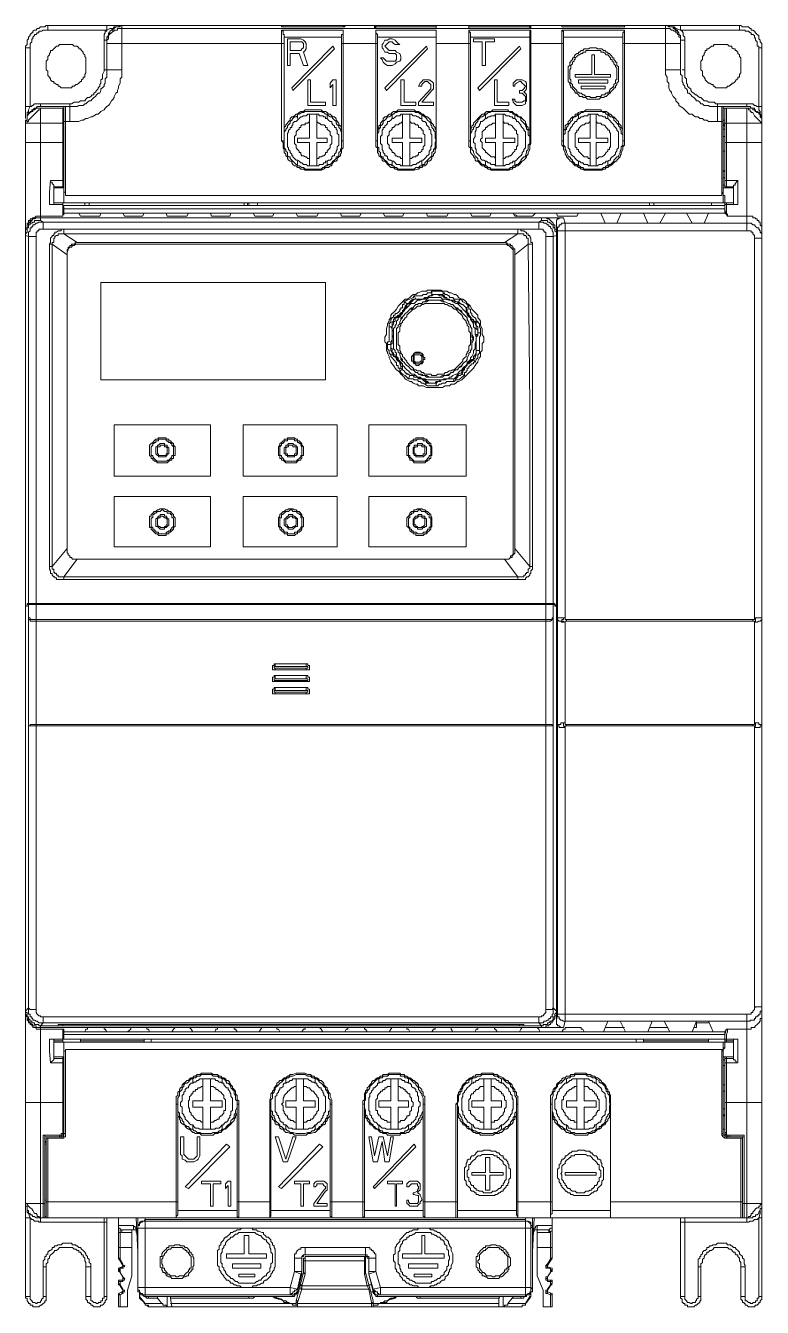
# Model space of a CAD drawing. Header units: millimetres. Extents: x 41 to 1635, y 11 to 1528.
# Drawn here: x 1007 to 1107.6, y 1026.3 to 1201.5 of the extents above; entities that cross this region are included whole.
import ezdxf

# ---------------------------------------------------------------- set-up
doc = ezdxf.new("R2010")
doc.units = ezdxf.units.MM
doc.header["$LTSCALE"] = 8
doc.layers.get('0').update_dxf_attribs({"linetype": 'CONTINUOUS'})
doc.layers.get('Defpoints').update_dxf_attribs({"linetype": 'CONTINUOUS'})

# ---------------------------------------------------------------- blocks, each defined once
blk = doc.blocks.new('Delta Drive')
at = {"layer": 'Defpoints', "lineweight": 0}
for points in [[(0.1292, 0.0067), (0.02, 0.0067), (0.0175, 0.0067), (0.0158, 0.005), (0.0092, 0.005), (0.0067, 0.0025), (0.0042, 0.0025), (0.0025, 0), (0, 0), (-0.0025, -0.0017), (-0.0025, -0.0042), (-0.0042, -0.0042), (-0.0067, -0.0067), (-0.0067, -0.0083), (-0.0092, -0.0108), (-0.0092, -0.0133), (-0.0108, -0.015), (-0.0108, -0.0217), (-0.0133, -0.0242), (-0.0133, -0.0267), (-0.0133, -0.1333)], [(0.105, -0.06), (0.105, -0.015), (0.1092, -0.015), (0.1092, -0.0133), (0.1092, -0.0108), (0.1117, -0.0108), (0.1117, -0.0067), (0.1133, -0.0042), (0.1133, -0.0017), (0.1158, 0), (0.1183, 0), (0.1183, 0.0025), (0.12, 0.0025), (0.1225, 0.005), (0.1267, 0.005), (0.12, 0.005), (0.1183, 0.0025), (0.1133, 0.0025), (0.1092, 0), (0.02, 0), (0.0133, 0), (0.0108, -0.0017), (0.0067, -0.0017), (0.0067, -0.0042), (0.0042, -0.0042), (0.0025, -0.0067), (0, -0.0067), (0, -0.0083), (-0.0025, -0.0108), (-0.0025, -0.0133), (-0.0042, -0.0133), (-0.0042, -0.0175), (-0.0067, -0.02), (-0.0067, -0.0267), (-0.0133, -0.0267)], [(0.0092, -0.1108), (0.0533, -0.1108), (0.0558, -0.1108), (0.06, -0.1083), (0.0667, -0.1083), (0.0692, -0.1067), (0.0758, -0.1067), (0.0775, -0.1042), (0.08, -0.1017), (0.0825, -0.1017), (0.085, -0.1), (0.0867, -0.0975), (0.0892, -0.0975), (0.0892, -0.095), (0.0917, -0.0933), (0.0933, -0.0908), (0.0958, -0.0883), (0.0958, -0.0867), (0.0983, -0.0842), (0.0983, -0.0817), (0.1, -0.08), (0.1, -0.075), (0.1025, -0.0733), (0.1025, -0.0667), (0.105, -0.0617), (0.105, -0.06), (0.1092, -0.06), (0.1092, -0.015), (0.1092, -0.0108), (0.1117, -0.0083), (0.1117, -0.0042), (0.1133, -0.0042), (0.1133, -0.0017), (0.1158, 0), (0.1183, 0.0025), (0.12, 0.005), (0.1267, 0.005), (0.1292, 0.0067), (0.1317, 0.0067), (0.1317, -0.06), (0.1317, -0.0708), (0.1292, -0.0733), (0.1292, -0.08), (0.1267, -0.0842), (0.1267, -0.0867), (0.125, -0.0908), (0.125, -0.0933), (0.1225, -0.095), (0.12, -0.1), (0.12, -0.1017), (0.1183, -0.1042), (0.1158, -0.1067), (0.1133, -0.1108), (0.1117, -0.1133), (0.1092, -0.115), (0.1067, -0.1175), (0.105, -0.12), (0.1, -0.1225), (0.0958, -0.1267), (0.0933, -0.1267), (0.0892, -0.1292), (0.0867, -0.1308), (0.085, -0.1308), (0.08, -0.1333), (0.0775, -0.1333), (0.0733, -0.1358), (0.0708, -0.1358), (0.0667, -0.1375), (0.0533, -0.1375), (0.0533, -0.115), (0.0642, -0.115), (0.0667, -0.1133), (0.0733, -0.1133), (0.0758, -0.1108), (0.0775, -0.1108), (0.08, -0.1083), (0.0825, -0.1067), (0.085, -0.1067), (0.0867, -0.1042), (0.0892, -0.1017), (0.0917, -0.1), (0.0933, -0.0975), (0.0958, -0.095), (0.0983, -0.095), (0.1, -0.0908), (0.1, -0.0883), (0.1025, -0.0867), (0.105, -0.0842), (0.105, -0.0817), (0.1067, -0.08), (0.1067, -0.0733), (0.1092, -0.0708), (0.1092, -0.06), (0.1317, -0.06)], [(0.02, 0), (0.02, 0.0067)], [(0.105, -0.015), (0.105, -0.0067), (0.1067, -0.0042), (0.1067, -0.0017), (0.1092, -0.0017), (0.1092, 0), (0.1092, 0.0067)], [(0.3758, -0.02), (0.1092, -0.02), (0.1092, -0.015), (0.1117, -0.0133), (0.1117, -0.0083), (0.1183, -0.0017), (0.12, -0.0017), (0.12, 0), (0.125, 0), (0.125, 0.0025), (0.1317, 0.0025), (0.95, 0.0025), (0.9567, 0.0025), (0.9592, 0), (0.9617, 0), (0.9633, -0.0017), (0.9658, -0.0017), (0.9658, -0.0042), (0.9683, -0.0042), (0.9683, -0.0067), (0.97, -0.0067), (0.97, -0.0108), (0.9725, -0.0108), (0.9725, -0.02), (0.8858, -0.02)], [(0.1267, 0.005), (0.1292, 0.005), (0.1292, 0.0067), (0.1317, 0.0067), (1.0617, 0.0067), (1.0633, 0.0067), (1.0658, 0.005), (1.075, 0.005), (1.0775, 0.0025), (1.0792, 0.0025), (1.0792, 0), (1.0817, 0), (1.0842, -0.0017), (1.0858, -0.0042), (1.0883, -0.0067), (1.0908, -0.0083), (1.0908, -0.0133), (1.0925, -0.015), (1.0925, -0.0175), (1.095, -0.02), (1.095, -0.0267), (1.0908, -0.0267), (1.0908, -0.0242), (1.0883, -0.0242), (1.0883, -0.0175), (1.0858, -0.015), (1.0858, -0.0133), (1.0842, -0.0108), (1.0842, -0.0083), (1.0817, -0.0067), (1.0792, -0.0067), (1.0792, -0.0042), (1.0775, -0.0042), (1.075, -0.0017), (1.07, -0.0017), (1.07, 0), (1.0617, 0), (0.9725, 0), (0.9658, 0.0025), (0.9633, 0.005), (0.9567, 0.005), (0.9617, 0.005), (0.9617, 0.0025), (0.9633, 0.0025), (0.9658, 0), (0.9683, -0.0017), (0.97, -0.0042), (0.97, -0.0067), (0.9725, -0.0083), (0.9725, -0.0108), (0.9725, -0.0133), (0.9725, -0.015), (0.9725, -0.0083), (0.97, -0.0067), (0.97, -0.0042), (0.9683, -0.0017), (0.9683, 0), (0.9658, 0), (0.9658, 0.0025), (0.9633, 0.0025), (0.9617, 0.005), (0.955, 0.005), (0.955, 0.0067), (0.9525, 0.0067), (0.95, 0.0067)], [(0.1317, 0.0067), (0.3717, 0.0067), (0.3717, 0.005), (0.3742, 0.005), (0.3808, 0.005), (0.4583, 0.005), (0.465, 0.005), (0.3742, 0.005), (0.3717, 0.005), (0.3717, 0.0067)], [(0.3742, 0.005), (0.3742, 0.0067), (0.3717, 0.0067), (0.3717, 0.005)], [(0.3717, 0.005), (0.3742, 0.005), (0.3717, 0.005)], [(0.3717, 0), (0.3742, -0.0017), (0.3742, -0.0067), (0.3758, -0.0067), (0.3758, -0.0083), (0.3758, -0.1667), (0.3717, -0.1667)], [(0.4358, 0.005), (0.4025, 0.005)], [(0.465, -0.1667), (0.4625, -0.1667), (0.4625, -0.0083), (0.4625, -0.0067), (0.465, -0.0067), (0.465, 0)], [(0.4675, 0.0067), (0.465, 0.005), (0.465, 0.0067), (0.465, 0.005)], [(0.4675, 0.005), (0.4675, 0.0067), (0.5117, 0.0067), (0.5142, 0.005), (0.605, 0.005), (0.605, 0.0025), (0.605, 0.0067), (0.6542, 0.0067), (0.6542, 0.005), (0.7458, 0.005), (0.7475, 0.005), (0.7475, 0.0067), (0.7458, 0.0067), (0.7458, 0.005), (0.7458, 0.0025), (0.7475, 0.0025)], [(0.5117, 0.0067), (0.5117, 0.005)], [(0.5142, 0.0025), (0.5142, 0.005), (0.5142, 0.0067), (0.5142, 0.005)], [(0.5367, 0.0025), (0.5142, 0.0025), (0.5367, 0.0025), (0.7233, 0.0025), (0.7458, 0.0025), (0.7233, 0.0025)], [(0.5142, 0), (0.5142, -0.0042), (0.5167, -0.0067), (0.5167, -0.0083), (0.5167, -0.1667), (0.5142, -0.1667)], [(0.605, 0.005), (0.605, 0.0067), (0.605, 0.005)], [(0.605, -0.1667), (0.605, -0.0083), (0.605, 0)], [(0.6542, -0.1667), (0.6567, -0.1667), (0.6567, -0.0083), (0.6567, -0.0042), (0.6542, -0.0017), (0.6542, 0)], [(0.7475, -0.1667), (0.7458, -0.1667), (0.7458, -0.0083), (0.7458, -0.0017), (0.7475, -0.0017), (0.7475, 0)], [(0.7942, 0.005), (0.7942, 0.0067), (0.7475, 0.0067), (0.7475, 0.005), (0.7475, 0.0067)], [(0.7942, 0.0067), (0.7942, 0.005), (0.7967, 0.005), (0.7942, 0.005), (0.7942, 0.0067), (0.7942, 0.005), (0.7967, 0.005)], [(0.7942, -0.1667), (0.7967, -0.1667), (0.7967, -0.0083), (0.7967, -0.0017), (0.7942, -0.0017), (0.7942, 0)], [(0.8592, 0.005), (0.8233, 0.005)], [(0.95, -0.06), (0.9725, -0.06), (0.9725, -0.0667), (0.975, -0.0683), (0.975, -0.0775), (0.9767, -0.08), (0.9767, -0.0817), (0.9792, -0.0842), (0.9792, -0.0867), (0.9817, -0.0883), (0.9833, -0.0908), (0.9833, -0.095), (0.9858, -0.095), (0.9883, -0.0975), (0.99, -0.1), (0.9925, -0.1017), (0.995, -0.1042), (0.9967, -0.1067), (0.9992, -0.1067), (1.0017, -0.1083), (1.0033, -0.1108), (1.0058, -0.1108), (1.0083, -0.1133), (1.015, -0.1133), (1.0167, -0.115), (1.0283, -0.115), (1.0283, -0.1375), (1.015, -0.1375), (1.0125, -0.1358), (1.0083, -0.1358), (1.0058, -0.1333), (1.0017, -0.1333), (0.9992, -0.1308), (0.995, -0.1308), (0.9925, -0.1292), (0.99, -0.1267), (0.9858, -0.1267), (0.9767, -0.1175), (0.9725, -0.115), (0.97, -0.1133), (0.97, -0.1108), (0.9658, -0.1067), (0.9658, -0.1042), (0.9617, -0.1), (0.9592, -0.095), (0.9592, -0.0933), (0.9567, -0.0908), (0.955, -0.0867), (0.955, -0.08), (0.9525, -0.0775), (0.9525, -0.0708), (0.95, -0.0667), (0.95, -0.06), (0.95, 0.0067), (0.8883, 0.0067), (0.8883, 0.005), (0.8858, 0.005), (0.8883, 0.005), (0.8883, 0.0067), (0.8883, 0.005), (0.8883, 0.0067)], [(0.8883, 0.005), (0.8858, 0.005)], [(0.8883, -0.1667), (0.8858, -0.1667), (0.8858, -0.0083), (0.8858, -0.0042), (0.8883, -0.0017), (0.8883, 0)], [(0.9525, 0.0067), (0.955, 0.005), (0.9567, 0.005), (0.955, 0.0067)], [(0.9725, -0.06), (0.9725, -0.015), (0.9792, -0.015), (0.9792, -0.0108), (0.9767, -0.0083), (0.9767, -0.0042), (0.975, -0.0017), (0.9725, 0), (0.9725, 0.0067)], [(1.0617, 0), (1.0617, 0.0067)], [(0.3758, -0.0108), (0.4625, -0.0108)], [(0.5167, -0.0108), (0.605, -0.0108)], [(0.6567, -0.0108), (0.7458, -0.0108)], [(0.7967, -0.0108), (0.8858, -0.0108)], [(0.9792, -0.015), (0.9792, -0.06)], [(-0.0067, -0.0267), (-0.0067, -0.115), (-0.0133, -0.115)], [(0.4625, -0.02), (0.5167, -0.02)], [(0.605, -0.02), (0.6567, -0.02)], [(0.7458, -0.02), (0.7967, -0.02)], [(1.0417, -0.1175), (1.0392, -0.1175), (1.0367, -0.1175), (1.075, -0.1175), (1.0817, -0.1175), (1.0817, -0.12), (1.0842, -0.12), (1.0858, -0.1225), (1.0883, -0.1242), (1.0908, -0.1242), (1.0908, -0.1267), (1.0925, -0.1267), (1.0925, -0.1308), (1.095, -0.1333), (1.095, -0.1375), (1.095, -0.1308), (1.0925, -0.1292), (1.0925, -0.1267), (1.0908, -0.1242), (1.0883, -0.1225), (1.0858, -0.1225), (1.0858, -0.12), (1.0842, -0.12), (1.0842, -0.1175), (1.0792, -0.1175), (1.0775, -0.115), (1.0725, -0.115), (1.0283, -0.115), (1.0283, -0.1108), (1.0725, -0.1108), (1.0817, -0.1108), (1.0842, -0.1133), (1.0858, -0.1133), (1.0883, -0.115), (1.0908, -0.115), (1.0908, -0.12), (1.0925, -0.1225), (1.0925, -0.1267), (1.095, -0.1292), (1.095, -0.1333), (1.095, -0.0267)], [(1.0908, -0.0267), (1.0908, -0.115), (1.095, -0.115)], [(0.975, -0.06), (0.9792, -0.06), (0.9792, -0.0708), (0.9817, -0.0733), (0.9817, -0.08), (0.9833, -0.0817), (0.9833, -0.0842), (0.9858, -0.0867), (0.9883, -0.0883), (0.9883, -0.0908), (0.99, -0.0933), (0.9925, -0.095), (0.995, -0.0975), (0.9967, -0.0975), (0.9992, -0.1), (1.0017, -0.1017), (1.0033, -0.1017), (1.0083, -0.1067), (1.0125, -0.1067), (1.015, -0.1083), (1.0233, -0.1083), (1.0258, -0.1108), (1.0283, -0.1108)], [(0.0533, -0.1108), (0.0533, -0.115), (0.0092, -0.115), (0.0042, -0.115), (0.0025, -0.1175), (0, -0.1175), (-0.0025, -0.12), (-0.0042, -0.12), (-0.0042, -0.1225), (-0.0067, -0.1225), (-0.0067, -0.1242), (-0.0092, -0.1242), (-0.0092, -0.1267), (-0.0108, -0.1292), (-0.0108, -0.1358), (-0.0133, -0.1358), (-0.0133, -0.1375), (-0.0108, -0.1358), (-0.0108, -0.1292), (-0.0092, -0.1267), (-0.0067, -0.1242), (-0.0042, -0.1225), (-0.0025, -0.1225), (-0.0025, -0.12), (0, -0.12), (0.0025, -0.1175), (0.0092, -0.1175), (0.0092, -0.14), (0.0092, -0.2825), (0.0092, -0.2867), (0.0133, -0.2892), (0.0133, -0.3), (0.0067, -0.3), (0.0067, -0.3025), (0.0042, -0.3025), (0.0042, -0.3042), (0.0025, -0.3042), (0.0025, -0.3108), (0.0025, -0.8633), (-0.0092, -0.8633), (-0.0092, -0.3108), (-0.0092, -0.3042), (-0.0067, -0.3025), (-0.0067, -0.2975), (-0.0042, -0.2975), (-0.0042, -0.2958), (-0.0025, -0.2958), (-0.0025, -0.2933), (0, -0.2933), (0.0025, -0.2908), (0.0042, -0.2908), (0.0067, -0.2892), (0.0133, -0.2892), (0.7592, -0.2892), (0.7658, -0.2892), (0.7675, -0.2908), (0.77, -0.2908), (0.7725, -0.2933), (0.7742, -0.2933), (0.7742, -0.2958), (0.7767, -0.2958), (0.7767, -0.2975), (0.7792, -0.3), (0.7792, -0.3025), (0.7808, -0.3042), (0.7808, -0.3108), (0.7858, -0.3092), (0.7858, -0.3042), (0.7833, -0.3025), (0.7833, -0.2975), (0.7808, -0.2975), (0.7808, -0.2933), (0.7792, -0.2933), (0.7767, -0.2908), (0.7742, -0.2892), (0.7725, -0.2892), (0.7725, -0.2867), (0.7633, -0.2867), (0.7633, -0.2825)], [(0.0092, -0.115), (0.0092, -0.1108), (0, -0.1108), (-0.0025, -0.1133), (-0.0042, -0.1133), (-0.0042, -0.115), (-0.0067, -0.115), (-0.0092, -0.12), (-0.0092, -0.1225), (-0.0108, -0.1242), (-0.0108, -0.1333)], [(0.0467, -0.2492), (1.035, -0.2492), (1.035, -0.115), (1.0367, -0.115), (1.0367, -0.1175), (1.0367, -0.26), (0.0442, -0.26), (0.0292, -0.26), (0.0292, -0.2575), (0.0292, -0.24), (0.0292, -0.2375), (0.0292, -0.2358), (0.0292, -0.2625), (0.0267, -0.2625)], [(0.0442, -0.2425), (0.0442, -0.2442), (0.0467, -0.2442), (0.0467, -0.2492), (0.0467, -0.115), (0.0442, -0.115), (0.0442, -0.1175), (0.0425, -0.1175), (0.0442, -0.1175), (0.0442, -0.26), (0.0442, -0.2558), (0.0442, -0.2492)], [(1.0725, -0.115), (1.0725, -0.1108)], [(0.0425, -0.14), (0.0425, -0.1692), (0.0425, -0.14), (0.0092, -0.14), (-0.0133, -0.14), (-0.0108, -0.14), (-0.0108, -0.1375), (-0.0092, -0.1375), (-0.0092, -0.1358), (0.0042, -0.1225), (0.0067, -0.12), (0.0092, -0.12), (0.0092, -0.1175), (0.0425, -0.1175), (0.0425, -0.1242)], [(0.4625, -0.1508), (0.4625, -0.1467), (0.4608, -0.1442), (0.4583, -0.1425), (0.4583, -0.14), (0.4542, -0.1358), (0.4542, -0.1333), (0.4517, -0.1308), (0.4492, -0.1308), (0.445, -0.1267), (0.4425, -0.1267), (0.4408, -0.1242), (0.4383, -0.1225), (0.4342, -0.1225), (0.4317, -0.12), (0.4075, -0.12), (0.405, -0.1225), (0.4008, -0.1225), (0.3983, -0.1242), (0.3958, -0.1267), (0.3942, -0.1267), (0.3917, -0.1292), (0.3892, -0.1308), (0.3875, -0.1308), (0.385, -0.1333), (0.385, -0.1358), (0.3825, -0.1375), (0.3808, -0.14), (0.3783, -0.1425), (0.3783, -0.1442), (0.3758, -0.1467), (0.3758, -0.1508)], [(0.4142, -0.2042), (0.4142, -0.1692), (0.3958, -0.1692), (0.3958, -0.1625), (0.4142, -0.1625), (0.4142, -0.1267)], [(0.3958, -0.1333), (0.3958, -0.1267)], [(0.425, -0.1267), (0.425, -0.1625), (0.4408, -0.1625), (0.4408, -0.1692), (0.425, -0.1692), (0.425, -0.2042)], [(0.4408, -0.1333), (0.4408, -0.1267)], [(0.605, -0.1508), (0.6033, -0.1492), (0.6033, -0.1467), (0.6008, -0.1442), (0.6008, -0.1425), (0.5983, -0.14), (0.5967, -0.1375), (0.5967, -0.1358), (0.5917, -0.1308), (0.59, -0.1308), (0.5875, -0.1292), (0.585, -0.1267), (0.5833, -0.1267), (0.5808, -0.1242), (0.5783, -0.1225), (0.5742, -0.1225), (0.5717, -0.12), (0.5475, -0.12), (0.545, -0.1225), (0.5408, -0.1225), (0.5383, -0.1242), (0.5367, -0.1267), (0.5342, -0.1267), (0.53, -0.1308), (0.5275, -0.1308), (0.525, -0.1333), (0.525, -0.1358), (0.5208, -0.14), (0.5208, -0.1425), (0.5183, -0.1442), (0.5183, -0.1467), (0.5167, -0.1492), (0.5167, -0.1508)], [(0.5542, -0.2042), (0.5542, -0.1692), (0.5383, -0.1692), (0.5383, -0.1625), (0.5542, -0.1625), (0.5542, -0.1267)], [(0.5383, -0.1333), (0.5383, -0.1267)], [(0.565, -0.1267), (0.565, -0.1625), (0.5833, -0.1625), (0.5833, -0.1692), (0.565, -0.1692), (0.565, -0.2042)], [(0.5833, -0.1333), (0.5833, -0.1267)], [(0.7458, -0.1508), (0.7433, -0.1492), (0.7433, -0.1467), (0.7408, -0.1442), (0.7408, -0.1425), (0.7392, -0.14), (0.7392, -0.1375), (0.7367, -0.1358), (0.7342, -0.1333), (0.7325, -0.1308), (0.73, -0.1308), (0.7275, -0.1292), (0.7258, -0.1267), (0.7233, -0.1267), (0.7192, -0.1225), (0.7142, -0.1225), (0.7125, -0.12), (0.69, -0.12), (0.6875, -0.1225), (0.6808, -0.1225), (0.6767, -0.1267), (0.6742, -0.1267), (0.6608, -0.14), (0.6608, -0.1425), (0.6583, -0.1442), (0.6583, -0.1467), (0.6567, -0.1492), (0.6567, -0.1508)], [(0.6942, -0.2042), (0.6942, -0.1692), (0.6792, -0.1692), (0.6792, -0.1625), (0.6942, -0.1625), (0.6942, -0.1267)], [(0.6792, -0.1333), (0.6792, -0.1267)], [(0.7058, -0.1267), (0.7058, -0.1625), (0.7233, -0.1625), (0.7233, -0.1692), (0.7058, -0.1692), (0.7058, -0.2042)], [(0.7233, -0.1333), (0.7233, -0.1267)], [(1.0392, -0.1692), (1.0392, -0.14), (1.0417, -0.14), (1.0725, -0.14), (1.095, -0.14), (1.0908, -0.1358), (1.0842, -0.1292), (1.0817, -0.1242), (1.0792, -0.1242), (1.0792, -0.1225), (1.0775, -0.1225), (1.0775, -0.12), (1.075, -0.12), (1.075, -0.1175), (1.0725, -0.1175), (1.0725, -0.14), (1.0725, -0.3025), (1.0792, -0.3025), (1.0792, -0.3042), (1.0817, -0.3042), (1.0817, -0.3067), (1.0842, -0.3092), (1.0842, -0.3133), (1.095, -0.3133), (1.095, -0.3067), (1.0925, -0.3042), (1.0925, -0.3025), (1.0908, -0.3), (1.0908, -0.2975), (1.0883, -0.2975), (1.0858, -0.2958), (1.0842, -0.2933), (1.0817, -0.2933), (1.0792, -0.2908), (1.0725, -0.2908), (0.7992, -0.2908), (0.7992, -0.3025), (0.7875, -0.3025), (0.7875, -0.2975), (0.79, -0.2958), (0.79, -0.2933), (0.7925, -0.2933), (0.7942, -0.2908), (0.7992, -0.2908), (0.7967, -0.2825)], [(0.8858, -0.1508), (0.8858, -0.1492), (0.8833, -0.1467), (0.8833, -0.1442), (0.8792, -0.14), (0.8792, -0.1375), (0.8767, -0.1358), (0.875, -0.1333), (0.8725, -0.1308), (0.87, -0.1308), (0.87, -0.1292), (0.8675, -0.1267), (0.8658, -0.1267), (0.8633, -0.1242), (0.8608, -0.1225), (0.8542, -0.1225), (0.8525, -0.12), (0.83, -0.12), (0.8275, -0.1225), (0.8233, -0.1225), (0.8192, -0.1242), (0.8167, -0.1267), (0.8142, -0.1267), (0.8142, -0.1292), (0.8125, -0.1308), (0.81, -0.1308), (0.8075, -0.1333), (0.8058, -0.1358), (0.8033, -0.1375), (0.8033, -0.14), (0.7992, -0.1442), (0.7992, -0.1492), (0.7967, -0.1508)], [(0.8367, -0.2042), (0.8367, -0.1692), (0.8192, -0.1692), (0.8192, -0.1625), (0.8367, -0.1625), (0.8367, -0.1267)], [(0.8192, -0.1333), (0.8192, -0.1267)], [(0.8458, -0.1267), (0.8458, -0.1625), (0.8633, -0.1625), (0.8633, -0.1692), (0.8458, -0.1692), (0.8458, -0.2042)], [(0.8633, -0.1333), (0.8633, -0.1267)], [(1.0367, -0.2333), (1.0392, -0.2333), (1.0392, -0.2225), (1.0392, -0.1175), (1.0392, -0.12), (1.0392, -0.14), (1.0367, -0.14)], [(1.0592, -0.2625), (1.0567, -0.2625), (1.0417, -0.2625), (1.0592, -0.2625), (1.0592, -0.2267), (1.0417, -0.2267), (1.0417, -0.1692), (1.0417, -0.14), (1.0417, -0.1242), (1.0417, -0.12), (1.0417, -0.1175), (1.0392, -0.1175)], [(0.0425, -0.28), (0.0092, -0.28), (0.0067, -0.28), (0.0025, -0.28), (0, -0.2825), (-0.0025, -0.2825), (-0.0042, -0.2842), (-0.0067, -0.2842), (-0.0067, -0.2867), (-0.0092, -0.2867), (-0.0092, -0.2908), (-0.0108, -0.2908), (-0.0108, -0.2975), (-0.0133, -0.2975), (-0.0133, -0.3025), (-0.0133, -0.1375)], [(0.0442, -0.1492), (0.0425, -0.1492)], [(0.0442, -0.1375), (0.0533, -0.1375)], [(0.4142, -0.1375), (0.4117, -0.14), (0.4075, -0.14), (0.4075, -0.1425), (0.4025, -0.1425), (0.4008, -0.1442), (0.4008, -0.1467), (0.3983, -0.1467), (0.3983, -0.1492), (0.3958, -0.1508), (0.3942, -0.1533), (0.3942, -0.1575), (0.3917, -0.16), (0.3917, -0.1708), (0.3942, -0.1733), (0.3942, -0.1775), (0.3958, -0.18), (0.3983, -0.1825), (0.3983, -0.1842), (0.4008, -0.1842), (0.4008, -0.1867), (0.4025, -0.1892), (0.405, -0.1892), (0.4075, -0.1908), (0.4092, -0.1908), (0.4117, -0.1933), (0.4142, -0.1933)], [(0.425, -0.1933), (0.4275, -0.1933), (0.4292, -0.1908), (0.4317, -0.1908), (0.4342, -0.1892), (0.4358, -0.1892), (0.4383, -0.1867), (0.4383, -0.1842), (0.4408, -0.1842), (0.4408, -0.1825), (0.4425, -0.18), (0.445, -0.1775), (0.445, -0.1733), (0.4475, -0.1708), (0.4475, -0.16), (0.445, -0.1575), (0.445, -0.1533), (0.4408, -0.1492), (0.4408, -0.1467), (0.4383, -0.1467), (0.4383, -0.1442), (0.4358, -0.1425), (0.4317, -0.1425), (0.4292, -0.14), (0.4275, -0.14), (0.425, -0.1375)], [(0.5542, -0.1375), (0.5517, -0.14), (0.55, -0.14), (0.5475, -0.1425), (0.5433, -0.1425), (0.5433, -0.1442), (0.5408, -0.1467), (0.5383, -0.1467), (0.5383, -0.1492), (0.5342, -0.1533), (0.5342, -0.1575), (0.5317, -0.16), (0.5317, -0.1708), (0.5342, -0.1733), (0.5342, -0.1775), (0.5367, -0.18), (0.5383, -0.1825), (0.5383, -0.1842), (0.5408, -0.1842), (0.5433, -0.1867), (0.5433, -0.1892), (0.545, -0.1892), (0.5475, -0.1908), (0.55, -0.1908), (0.5517, -0.1933), (0.5542, -0.1933)], [(0.565, -0.1933), (0.5675, -0.1933), (0.57, -0.1908), (0.5742, -0.1908), (0.5742, -0.1892), (0.5767, -0.1892), (0.5783, -0.1867), (0.5783, -0.1842), (0.5808, -0.1842), (0.5833, -0.1825), (0.5833, -0.18), (0.585, -0.18), (0.585, -0.1758), (0.5875, -0.1733), (0.5875, -0.1575), (0.585, -0.1558), (0.585, -0.1508), (0.5833, -0.1508), (0.5833, -0.1492), (0.5808, -0.1467), (0.5783, -0.1467), (0.5783, -0.1442), (0.5767, -0.1425), (0.5742, -0.1425), (0.5717, -0.14), (0.5675, -0.14), (0.565, -0.1375)], [(0.6942, -0.1375), (0.6942, -0.14), (0.69, -0.14), (0.6875, -0.1425), (0.6858, -0.1425), (0.6833, -0.1442), (0.6808, -0.1467), (0.6792, -0.1467), (0.6792, -0.1492), (0.6767, -0.1508), (0.6742, -0.1533), (0.6742, -0.1625), (0.6717, -0.1642), (0.6717, -0.1667), (0.6742, -0.1692), (0.6742, -0.1775), (0.6792, -0.1825), (0.6792, -0.1842), (0.6808, -0.1842), (0.6875, -0.1908), (0.6925, -0.1908), (0.6942, -0.1933)], [(0.7058, -0.1933), (0.7075, -0.1933), (0.71, -0.1908), (0.7142, -0.1908), (0.7142, -0.1892), (0.7167, -0.1892), (0.7192, -0.1867), (0.7208, -0.1842), (0.7233, -0.1825), (0.7233, -0.18), (0.7258, -0.18), (0.7258, -0.1758), (0.7275, -0.1733), (0.7275, -0.1575), (0.7258, -0.1558), (0.7258, -0.1508), (0.7233, -0.1508), (0.7233, -0.1492), (0.7208, -0.1467), (0.7192, -0.1442), (0.7167, -0.1425), (0.7142, -0.1425), (0.7125, -0.14), (0.7075, -0.14), (0.7058, -0.1375)], [(0.8367, -0.1375), (0.8342, -0.14), (0.83, -0.14), (0.8275, -0.1425), (0.8258, -0.1425), (0.8233, -0.1442), (0.8208, -0.1467), (0.8192, -0.1492), (0.8192, -0.1508), (0.8167, -0.1508), (0.8167, -0.1533), (0.8142, -0.1558), (0.8142, -0.1758), (0.8167, -0.1775), (0.8167, -0.18), (0.8192, -0.18), (0.8192, -0.1825), (0.8275, -0.1908), (0.8325, -0.1908), (0.8342, -0.1933), (0.8367, -0.1933)], [(0.8458, -0.1933), (0.8475, -0.1933), (0.85, -0.1908), (0.8542, -0.1908), (0.8567, -0.1892), (0.8592, -0.1867), (0.8608, -0.1842), (0.8633, -0.1825), (0.8633, -0.18), (0.8658, -0.18), (0.8658, -0.1775), (0.8675, -0.1758), (0.8675, -0.1558), (0.8658, -0.1533), (0.8658, -0.1508), (0.8633, -0.1508), (0.8633, -0.1492), (0.8608, -0.1467), (0.8592, -0.1442), (0.8567, -0.1425), (0.8542, -0.1425), (0.8525, -0.14), (0.8475, -0.14), (0.8458, -0.1375)], [(1.0283, -0.1375), (1.0367, -0.1375)], [(1.0392, -0.1358), (1.0367, -0.1358)], [(1.0367, -0.1425), (1.0392, -0.1425)], [(1.0367, -0.1442), (1.0392, -0.1442)], [(1.0392, -0.1492), (1.0367, -0.1492)], [(1.07, -1.8625), (1.0633, -1.8625), (1.0633, -1.9067), (1.0633, -1.9108), (1.0658, -1.9133), (1.0658, -1.9158), (1.0683, -1.9158), (1.0683, -1.9175), (1.07, -1.9175), (1.07, -1.92), (1.0725, -1.92), (1.075, -1.9225), (1.0842, -1.9225), (1.0858, -1.92), (1.0883, -1.92), (1.0908, -1.9175), (1.0908, -1.9158), (1.0925, -1.9158), (1.0925, -1.9133), (1.095, -1.9108), (1.095, -1.9067), (1.095, -0.1375)], [(-0.0133, -0.1692), (0.0425, -0.1692), (0.0425, -0.2267), (0.0425, -0.2292), (0.0425, -0.2333), (0.0425, -0.2358), (0.0425, -0.2375)], [(0.0292, -0.2358), (0.0425, -0.2358), (0.0425, -0.2333), (0.0425, -0.2292), (0.0425, -0.2267), (0.0425, -0.1692)], [(0.0442, -0.16), (0.0425, -0.16)], [(1.0392, -0.16), (1.0367, -0.16)], [(1.095, -0.1692), (1.0392, -0.1692), (1.0392, -0.2267), (1.0392, -0.2333), (1.0392, -0.2358), (1.0417, -0.2358), (1.0392, -0.2358), (1.0392, -0.2375), (1.0392, -0.2333), (1.0392, -0.2358)], [(0.0442, -0.1825), (0.0425, -0.1825)], [(0.0425, -0.1842), (0.0442, -0.1842)], [(1.0392, -0.1825), (1.0367, -0.1825)], [(0.0425, -0.2042), (0.0442, -0.2042)], [(0.3958, -0.2042), (0.3958, -0.1975)], [(0.4408, -0.2042), (0.4408, -0.1975)], [(0.5383, -0.2042), (0.5383, -0.1975)], [(0.5833, -0.2042), (0.5833, -0.1975)], [(0.6792, -0.2042), (0.6792, -0.1975)], [(0.7233, -0.2042), (0.7233, -0.1975)], [(0.8192, -0.2042), (0.8192, -0.1975)], [(0.8633, -0.2042), (0.8633, -0.1975)], [(1.0367, -0.2133), (1.0392, -0.2108), (1.0392, -0.2092)], [(0.0425, -0.2358), (0.0425, -0.2375), (0.0425, -0.2358), (0.04, -0.2358), (0.0292, -0.2358), (0.0292, -0.2333), (0.0267, -0.2308), (0.0267, -0.2292), (0.0242, -0.2292), (0.0242, -0.2267), (0.0225, -0.2442), (0.0225, -0.2625), (0.0267, -0.2625), (0.0425, -0.2625), (0.0225, -0.2625)], [(0.0242, -0.2267), (0.0425, -0.2267)], [(0.0425, -0.2225), (0.0442, -0.2225)], [(1.0367, -0.2225), (1.0392, -0.2225)], [(1.0417, -0.2375), (1.0417, -0.2358), (1.0417, -0.2267), (1.0392, -0.2267)], [(1.0525, -0.26), (1.0525, -0.2625), (1.0525, -0.2358), (1.0525, -0.2333), (1.055, -0.2333), (1.055, -0.2308), (1.0592, -0.2267)], [(0.0292, -0.2375), (0.0442, -0.2375)], [(0.0425, -0.2333), (0.0442, -0.2333)], [(1.0367, -0.2425), (1.0367, -0.2442), (1.035, -0.2467), (1.035, -0.2492)], [(1.0525, -0.2358), (1.0525, -0.2375), (1.0525, -0.24), (1.0525, -0.2575), (1.0525, -0.26), (1.0367, -0.26), (1.0392, -0.26), (1.0392, -0.2558), (1.0392, -0.2492)], [(1.0367, -0.2375), (1.0525, -0.2375)], [(0.0425, -0.2625), (0.04, -0.2625), (0.0292, -0.2625), (0.0292, -0.26)], [(0.0425, -0.26), (0.0425, -0.2625), (0.0425, -0.26), (0.0425, -0.2625), (0.0425, -0.2642), (0.0442, -0.2642)], [(1.0392, -0.2692), (1.0392, -0.2642), (1.0392, -0.2625), (1.0417, -0.2625), (1.0392, -0.2625), (1.0392, -0.2642), (0.0425, -0.2642)], [(1.0392, -0.2642), (1.0392, -0.2708), (1.0417, -0.2775), (1.0392, -0.2758), (1.0392, -0.2692), (0.0442, -0.2692)], [(0.0825, -0.2642), (0.0825, -0.26)], [(0.3158, -0.26), (0.3158, -0.2642)], [(0.3208, -0.26), (0.3208, -0.2642)], [(0.3225, -0.2642), (0.3225, -0.26)], [(0.3358, -0.2642), (0.3358, -0.26)], [(0.9258, -0.2642), (0.9258, -0.26)], [(0.9325, -0.2642), (0.9325, -0.26)], [(1.0192, -0.26), (1.0192, -0.2642)], [(1.0417, -0.26), (1.0417, -0.2625), (1.0392, -0.2625), (1.0392, -0.2642), (1.0392, -0.26), (1.0392, -0.2625)], [(1.0567, -0.2625), (1.0525, -0.2625), (1.05, -0.2625), (1.0417, -0.2625), (1.0417, -0.2758), (1.0433, -0.2775), (1.0433, -0.28)], [(0.0025, -0.3108), (-0.0092, -0.3108), (-0.0133, -0.3092), (-0.0133, -0.3067), (-0.0108, -0.3042), (-0.0108, -0.2975), (-0.0092, -0.2975), (-0.0092, -0.2933), (-0.0067, -0.2933), (-0.0067, -0.2908), (-0.0042, -0.2908), (-0.0025, -0.2892), (0, -0.2892), (0, -0.2867), (0.0092, -0.2867)], [(0.7858, -1.475), (0.7858, -1.4775), (0.7858, -0.2933), (0.7858, -0.2867), (0.7875, -0.2842), (0.79, -0.2842), (0.79, -0.2825), (0.7967, -0.2825), (0.0092, -0.2825), (0.7633, -0.2825), (0.77, -0.2825), (0.7725, -0.2842), (0.7742, -0.2842), (0.7808, -0.2908), (0.7808, -0.2933), (0.7833, -0.2933), (0.7833, -0.3), (0.7858, -0.3), (0.7858, -0.3042)], [(0.165, -0.2758), (0.1625, -0.28), (0.1583, -0.28), (0.14, -0.28), (0.1358, -0.28), (0.1333, -0.2758), (0.1, -0.2758), (0.0667, -0.2758), (0.0442, -0.2758)], [(0.1, -0.2758), (0.0983, -0.28), (0.0917, -0.28), (0.0758, -0.28), (0.0692, -0.28), (0.0667, -0.2758)], [(0.1333, -0.2758), (0.165, -0.2758), (0.1983, -0.2758), (0.2317, -0.2758), (0.265, -0.2758), (0.2958, -0.2758), (0.3292, -0.2758), (0.3317, -0.28), (0.3358, -0.28), (0.3542, -0.28), (0.3583, -0.28), (0.3608, -0.2758)], [(0.2317, -0.2758), (0.2292, -0.28), (0.2225, -0.28), (0.2067, -0.28), (0.2, -0.28), (0.1983, -0.2758)], [(0.2958, -0.2758), (0.2942, -0.28), (0.2875, -0.28), (0.2717, -0.28), (0.2667, -0.28), (0.265, -0.2758)], [(0.3292, -0.2758), (0.3608, -0.2758), (0.3942, -0.2758), (0.4275, -0.2758), (0.4608, -0.2758)], [(0.4275, -0.2758), (0.425, -0.28), (0.4183, -0.28), (0.4025, -0.28), (0.3958, -0.28), (0.3942, -0.2758)], [(0.5567, -0.2758), (0.525, -0.2758), (0.4917, -0.2758)], [(0.6567, -0.2758), (0.6875, -0.2758), (0.6858, -0.28), (0.6808, -0.28), (0.6633, -0.28), (0.6583, -0.28), (0.6567, -0.2758), (0.6233, -0.2758), (0.59, -0.2758), (0.5567, -0.2758), (0.5542, -0.28), (0.55, -0.28), (0.5317, -0.28), (0.5275, -0.28), (0.525, -0.2758)], [(0.6233, -0.2758), (0.6208, -0.28), (0.6142, -0.28), (0.5983, -0.28), (0.5917, -0.28), (0.59, -0.2758)], [(0.7542, -0.2758), (0.7208, -0.2758), (0.6875, -0.2758)], [(0.8833, -0.2758), (0.8767, -0.2908), (0.87, -0.2908), (0.8633, -0.2908), (0.8592, -0.2908), (0.8525, -0.2758), (0.8192, -0.2758), (0.7858, -0.2758), (0.7542, -0.2758), (0.75, -0.28), (0.7458, -0.28), (0.73, -0.28), (0.7233, -0.28), (0.7208, -0.2758)], [(0.7275, -0.28), (0.7233, -0.2775)], [(0.7592, -0.3), (0.7592, -0.2892), (0.7633, -0.2867)], [(0.8192, -0.2758), (0.8167, -0.28), (0.81, -0.28), (0.7942, -0.28), (0.7875, -0.28), (0.7858, -0.2758)], [(0.8525, -0.2758), (0.8833, -0.2758), (0.9167, -0.2758), (0.95, -0.2758), (0.9817, -0.2758), (1.015, -0.2758)], [(0.95, -0.2758), (0.9417, -0.2908), (0.9367, -0.2908), (0.93, -0.2908), (0.9233, -0.2908), (0.9167, -0.2758)], [(0.9817, -0.2758), (0.99, -0.2908), (0.995, -0.2908), (1.0017, -0.2908), (1.0083, -0.2908), (1.015, -0.2758), (1.0392, -0.2758)], [(1.0417, -0.2775), (1.0433, -0.28), (1.0725, -0.28), (1.0817, -0.28), (1.0817, -0.2825), (1.0858, -0.2825), (1.0858, -0.2842), (1.0883, -0.2842), (1.0883, -0.2867), (1.0908, -0.2867), (1.0908, -0.2892), (1.0925, -0.2892), (1.0925, -0.2933), (1.095, -0.2958), (1.095, -0.3025)], [(0.1092, -1.795), (0.0092, -1.795), (0.0092, -1.4992), (0.0067, -1.4992), (0.0067, -1.4975), (0, -1.4975), (0, -1.495), (-0.0042, -1.495), (-0.0042, -1.4925), (-0.0067, -1.4925), (-0.0067, -1.4908), (-0.0092, -1.4883), (-0.0092, -1.4858), (-0.0108, -1.4858), (-0.0108, -1.4792), (-0.0133, -1.4792), (-0.0133, -1.4775), (-0.0133, -0.3042), (-0.0133, -0.3), (-0.0133, -0.3025), (-0.0133, -0.3042)], [(0.7808, -0.8633), (0.7808, -0.3108), (0.77, -0.3108), (0.77, -0.3042), (0.7675, -0.3042), (0.7675, -0.3025), (0.7658, -0.3025), (0.7658, -0.3), (0.7592, -0.3), (0.0133, -0.3)], [(0.0225, -0.3225), (0.0242, -0.32), (0.0242, -0.3133), (0.0267, -0.3108), (0.0267, -0.3092), (0.0292, -0.3092), (0.0292, -0.3067), (0.0308, -0.3067), (0.0308, -0.3042), (0.0333, -0.3042), (0.0358, -0.3025), (0.04, -0.3025), (0.04, -0.3), (0.0442, -0.3), (0.0442, -0.3067), (0.7275, -0.3067), (0.7367, -0.3067), (0.7367, -0.3092), (0.7392, -0.3092), (0.7408, -0.3108), (0.7408, -0.3133), (0.7433, -0.3133), (0.7433, -0.3225), (0.7233, -0.3383)], [(0.0442, -0.3), (0.7275, -0.3), (0.7325, -0.3), (0.7325, -0.3025), (0.7367, -0.3025), (0.7392, -0.3042), (0.7408, -0.3042), (0.7408, -0.3067), (0.7433, -0.3067), (0.7433, -0.3092), (0.7458, -0.3092), (0.7458, -0.3108), (0.7475, -0.3133), (0.7475, -0.32), (0.75, -0.32), (0.75, -0.3225), (0.7433, -0.3225), (0.7458, -0.565), (0.7458, -0.8075), (0.75, -0.8075), (0.75, -0.8117), (0.7475, -0.8142), (0.7475, -0.8183), (0.7458, -0.8183), (0.7458, -0.8208), (0.7433, -0.8233), (0.7408, -0.8233), (0.7408, -0.825), (0.7392, -0.825), (0.7392, -0.8275), (0.7275, -0.8275), (0.0442, -0.8275)], [(0.7275, -0.3), (0.7275, -0.3067), (0.7075, -0.32)], [(0.7858, -0.2933), (0.7875, -0.3025), (0.7875, -0.885), (0.7875, -0.8875), (0.79, -0.89), (0.7925, -0.89), (0.7942, -0.8917), (0.7992, -0.8917), (0.7992, -0.89), (0.8008, -0.89)], [(0.8008, -1.0458), (0.7992, -1.0458), (0.7992, -1.0433), (0.7925, -1.0433), (0.7925, -1.0458), (0.7875, -1.0458), (0.7875, -1.0475), (0.79, -1.0475), (0.79, -1.05), (0.7992, -1.05), (0.7967, -1.0475), (0.7967, -1.0433), (0.7992, -1.0433), (0.7992, -0.8917), (0.7967, -0.8917), (0.7967, -0.89), (0.7942, -0.89), (0.7942, -0.8875), (0.7967, -0.8875), (0.7967, -0.885), (0.7992, -0.885), (0.7992, -0.3025), (1.0725, -0.3025)], [(0.7275, -0.8275), (0.7275, -0.8233), (0.7075, -0.7967), (0.7142, -0.7967), (0.7167, -0.7942), (0.7167, -0.7917), (0.7192, -0.7917), (0.7192, -0.79), (0.7208, -0.79), (0.7208, -0.7808), (0.7208, -0.3383), (0.7208, -0.3308), (0.7142, -0.3242), (0.7125, -0.3242), (0.71, -0.3225), (0.7075, -0.3225), (0.0642, -0.3225), (0.0625, -0.3225), (0.06, -0.3242), (0.0575, -0.3242), (0.0558, -0.3267), (0.0533, -0.3267), (0.0508, -0.3292), (0.0508, -0.3308), (0.0492, -0.3333), (0.0492, -0.3383), (0.0267, -0.3225), (0.0225, -0.3225), (0.0225, -0.8075), (0.0267, -0.8075), (0.0492, -0.7808)], [(0.0642, -0.32), (0.0625, -0.32), (0.06, -0.3225), (0.0558, -0.3225), (0.0558, -0.3242), (0.0533, -0.3242), (0.0533, -0.3267), (0.0508, -0.3267), (0.0508, -0.3292), (0.0492, -0.3308), (0.0492, -0.3383), (0.0492, -0.7808), (0.0492, -0.7875), (0.0508, -0.7875), (0.0508, -0.79), (0.0533, -0.7917), (0.0533, -0.7942), (0.0558, -0.7942), (0.0575, -0.7967), (0.0642, -0.7967)], [(0.75, -0.3225), (0.75, -0.8075)], [(0.77, -0.8633), (0.77, -0.3108)], [(1.0842, -0.3133), (1.0842, -0.885), (1.095, -0.885), (1.095, -0.8875), (1.0925, -0.89), (1.0908, -0.89), (1.0883, -0.8917), (1.0842, -0.8917), (1.0858, -0.8917), (1.0858, -0.885), (1.0842, -0.885), (1.0842, -0.8875), (1.0817, -0.8875)], [(0.5717, -0.4), (0.57, -0.4025), (0.565, -0.405), (0.5633, -0.405), (0.5608, -0.4067), (0.5567, -0.4092), (0.5608, -0.4117), (0.5608, -0.4133), (0.5608, -0.4158), (0.5567, -0.42), (0.5567, -0.4225), (0.5542, -0.4225), (0.5542, -0.425), (0.5517, -0.4267), (0.55, -0.4292), (0.5475, -0.4317), (0.545, -0.4333), (0.5433, -0.4333), (0.5475, -0.4292), (0.55, -0.4292), (0.55, -0.4267), (0.5517, -0.4267), (0.5517, -0.425), (0.5542, -0.425), (0.5542, -0.4225), (0.5567, -0.42), (0.5567, -0.4183), (0.5583, -0.4183), (0.5583, -0.4158), (0.5608, -0.4133), (0.5608, -0.4117), (0.5633, -0.4117), (0.565, -0.4092), (0.5675, -0.4067), (0.57, -0.405), (0.5742, -0.405), (0.5717, -0.4), (0.5833, -0.4), (0.585, -0.3983), (0.59, -0.3983), (0.5917, -0.3958), (0.5967, -0.3958), (0.5983, -0.3933), (0.5983, -0.3983), (0.6142, -0.3983), (0.6167, -0.3958), (0.6183, -0.3983), (0.6208, -0.3983), (0.6233, -0.4), (0.625, -0.4), (0.625, -0.4025), (0.63, -0.4025), (0.6317, -0.405), (0.6408, -0.405), (0.6433, -0.4067), (0.645, -0.4092), (0.65, -0.4117), (0.6542, -0.4158), (0.6542, -0.42), (0.6567, -0.42), (0.6567, -0.425), (0.6583, -0.4267), (0.6583, -0.4292), (0.6608, -0.4317), (0.6633, -0.4333), (0.665, -0.4358), (0.665, -0.4383), (0.6675, -0.4383), (0.6675, -0.44), (0.665, -0.44), (0.665, -0.445), (0.6675, -0.4467), (0.6675, -0.4558), (0.6675, -0.4517), (0.665, -0.4492), (0.665, -0.445), (0.6633, -0.4425)], [(0.5717, -0.405), (0.565, -0.4117), (0.5608, -0.4133)], [(0.6167, -0.3958), (0.6117, -0.3933), (0.5983, -0.3933)], [(0.6142, -0.4), (0.61, -0.4), (0.6075, -0.3983), (0.6008, -0.3983)], [(0.6408, -0.405), (0.6383, -0.4092), (0.6342, -0.4092), (0.6317, -0.4067), (0.625, -0.4067), (0.625, -0.405), (0.6208, -0.405), (0.6208, -0.4025), (0.6183, -0.4025), (0.6167, -0.4), (0.6142, -0.3983), (0.6142, -0.4), (0.6167, -0.4025), (0.6183, -0.4025), (0.6183, -0.405), (0.6233, -0.405), (0.6233, -0.4067), (0.63, -0.4067), (0.63, -0.4092), (0.6367, -0.4092), (0.6383, -0.4117)], [(0.5433, -0.4333), (0.5408, -0.4358), (0.5408, -0.4383), (0.5383, -0.44), (0.5383, -0.4467), (0.5408, -0.4425), (0.5408, -0.44), (0.5433, -0.4383), (0.5433, -0.4333), (0.5408, -0.4317), (0.5408, -0.4292), (0.5433, -0.4292), (0.5433, -0.4267), (0.545, -0.4267), (0.5475, -0.425), (0.55, -0.4225), (0.55, -0.42), (0.5517, -0.42), (0.5517, -0.4183), (0.5542, -0.4183), (0.5542, -0.4133), (0.5567, -0.4133), (0.5567, -0.4092)], [(0.6542, -0.4158), (0.65, -0.4183), (0.6517, -0.4183)], [(0.5408, -0.4317), (0.5383, -0.4333), (0.5367, -0.4358), (0.5367, -0.44), (0.5342, -0.4425), (0.5342, -0.4467), (0.5367, -0.4467), (0.5383, -0.4492), (0.5383, -0.4667), (0.5367, -0.4692), (0.5367, -0.4733), (0.5383, -0.4717), (0.5383, -0.4625), (0.5408, -0.46), (0.5408, -0.4533), (0.5383, -0.4517), (0.5383, -0.4467), (0.5367, -0.4467)], [(0.6717, -0.4558), (0.6717, -0.4492), (0.67, -0.4467), (0.67, -0.4425), (0.6675, -0.44)], [(0.5367, -0.4733), (0.5317, -0.4733), (0.5317, -0.4692), (0.5342, -0.4692), (0.5342, -0.4467)], [(0.67, -0.4558), (0.6675, -0.4558), (0.6717, -0.4558), (0.6717, -0.46), (0.67, -0.4625), (0.67, -0.4825), (0.665, -0.4825), (0.6675, -0.4825)], [(0.5317, -0.4733), (0.5317, -0.48), (0.5342, -0.4825), (0.5342, -0.4867), (0.5367, -0.4892)], [(0.55, -0.5133), (0.5517, -0.5158), (0.5542, -0.5183), (0.5583, -0.52), (0.5633, -0.525), (0.57, -0.525), (0.5717, -0.5267), (0.5767, -0.5267), (0.5783, -0.5292), (0.5808, -0.5292), (0.5833, -0.5317), (0.585, -0.5317), (0.5875, -0.5333), (0.59, -0.5317), (0.605, -0.5317), (0.605, -0.5358), (0.6075, -0.5358), (0.61, -0.5333), (0.6117, -0.5333), (0.6142, -0.5317), (0.6183, -0.5317), (0.6208, -0.5292), (0.6317, -0.5292), (0.6342, -0.5267), (0.6383, -0.5267), (0.6408, -0.525), (0.6433, -0.5225), (0.6475, -0.52), (0.6475, -0.5158), (0.65, -0.5158), (0.65, -0.5133), (0.6517, -0.5133), (0.6517, -0.5092), (0.6542, -0.5092), (0.6542, -0.5067), (0.6567, -0.505), (0.6583, -0.5025), (0.6608, -0.5025), (0.6608, -0.5), (0.6633, -0.5), (0.6608, -0.4958), (0.6608, -0.4917), (0.6633, -0.4892), (0.665, -0.4867), (0.665, -0.4825), (0.665, -0.4892), (0.6633, -0.4917), (0.6633, -0.4933), (0.6608, -0.4958)], [(0.6633, -0.5), (0.665, -0.4958), (0.6675, -0.4933), (0.6675, -0.4892), (0.67, -0.4867), (0.67, -0.4825)], [(0.5542, -0.5117), (0.5517, -0.5092), (0.5517, -0.505), (0.55, -0.5025), (0.55, -0.5), (0.5475, -0.4983), (0.545, -0.4958), (0.545, -0.4933), (0.5433, -0.4933), (0.5433, -0.4917), (0.5408, -0.4917), (0.5408, -0.4892), (0.5383, -0.4892), (0.5383, -0.4867), (0.5408, -0.4867)], [(0.5633, -0.525), (0.565, -0.52)], [(0.6475, -0.52), (0.6433, -0.5183), (0.6433, -0.5158)], [(0.5875, -0.5333), (0.5917, -0.5358), (0.605, -0.5358)], [(0.5917, -0.5292), (0.5942, -0.5317), (0.6033, -0.5317)], [(0.63, -0.525), (0.6317, -0.5292)], [(0.7233, -0.7808), (0.7458, -0.8075), (0.7458, -0.81), (0.7433, -0.8117), (0.7433, -0.8167), (0.7408, -0.8167), (0.7408, -0.8183), (0.7392, -0.8183), (0.7392, -0.8208), (0.7367, -0.8208), (0.7367, -0.8233), (0.7275, -0.8233), (0.0442, -0.8233), (0.0442, -0.8275), (0.0333, -0.8275), (0.0333, -0.825), (0.0308, -0.825), (0.0308, -0.8233), (0.0292, -0.8233), (0.0267, -0.8208), (0.0267, -0.8183), (0.0242, -0.8183), (0.0242, -0.8142), (0.0225, -0.8117), (0.0225, -0.8075)], [(-0.0133, -0.8875), (-0.0133, -0.885), (-0.0133, -0.8675), (-0.0108, -0.8675), (-0.0108, -0.8633), (0.0067, -0.8633), (0.0175, -0.8633), (0.0175, -0.865)], [(0.4183, -0.8633), (0.4183, -0.865), (0.4208, -0.865), (0.4183, -0.865), (0.3542, -0.865), (0.3517, -0.865), (0.3475, -0.865), (0.0442, -0.865), (0.0425, -0.865), (0.0333, -0.865), (0.0308, -0.865), (-0.0108, -0.865), (-0.0108, -0.8675), (-0.0133, -0.8675), (-0.0133, -0.8833), (-0.0133, -0.885)], [(-0.0092, -0.8633), (-0.0108, -0.8633)], [(0.77, -0.865), (0.7808, -0.865), (0.7808, -0.885), (0.7808, -0.8875), (0.7792, -0.8875), (0.7767, -0.89), (0.77, -0.89), (0.77, -1.0458), (0.0025, -1.0458), (0.0025, -0.89), (0.0025, -0.8875), (0.0025, -0.865), (-0.0092, -0.865), (-0.0108, -0.865)], [(0.0025, -0.865), (0.77, -0.865), (0.77, -0.8875), (0.77, -0.89), (0.0025, -0.89), (-0.0067, -0.89), (-0.0067, -0.8875), (-0.0092, -0.8875), (-0.0092, -0.885), (-0.0092, -0.865)], [(0.0025, -0.8633), (0.77, -0.8633), (0.7808, -0.8633), (0.7833, -0.8633), (0.7833, -0.865), (0.7858, -0.8675), (0.7858, -0.885), (0.7858, -0.8875)], [(0.0442, -0.8633), (0.0425, -0.8633), (0.0133, -0.8633)], [(0.02, -0.865), (0.02, -0.8633)], [(0.0308, -0.865), (0.0308, -0.8633)], [(0.0333, -0.865), (0.0333, -0.8633)], [(0.0442, -0.865), (0.0442, -0.8633), (0.0558, -0.8633), (0.0558, -0.865)], [(0.3475, -0.865), (0.3475, -0.8633), (0.0558, -0.8633)], [(0.7167, -0.8633), (0.425, -0.8633), (0.4225, -0.8633), (0.3492, -0.8633), (0.3475, -0.8633)], [(0.3542, -0.8633), (0.3542, -0.865)], [(0.425, -0.8633), (0.425, -0.865), (0.4208, -0.865)], [(0.7275, -0.865), (0.425, -0.865)], [(0.7275, -0.8633), (0.7167, -0.8633), (0.7167, -0.865)], [(0.7408, -0.8633), (0.7408, -0.865), (0.7392, -0.865), (0.73, -0.865), (0.7275, -0.865), (0.7275, -0.8633), (0.73, -0.8633), (0.7592, -0.8633)], [(0.7392, -0.8633), (0.7392, -0.865)], [(0.7858, -0.885), (0.7858, -0.8833), (0.7858, -0.8675), (0.7833, -0.8675), (0.7833, -0.865), (0.7408, -0.865)], [(0.7525, -0.8633), (0.7525, -0.865)], [(0.7833, -0.8633), (0.7658, -0.8633), (0.7542, -0.8633), (0.7542, -0.865)], [(0.7833, -0.865), (0.7808, -0.865)], [(0.0425, -1.4975), (0.0425, -1.4992), (0.0358, -1.4992), (0.0333, -1.4992), (0.0133, -1.4992), (0.0108, -1.4992), (0.0092, -1.4992), (0.0133, -1.495), (0.0067, -1.495), (0.0042, -1.4925), (0.0025, -1.4925), (0, -1.4908), (-0.0025, -1.4908), (-0.0025, -1.4883), (-0.0042, -1.4883), (-0.0042, -1.4858), (-0.0067, -1.4858), (-0.0067, -1.4817), (-0.0092, -1.4817), (-0.0092, -1.4725), (-0.0092, -1.0475), (-0.0092, -0.885), (-0.0067, -0.885), (-0.0067, -0.8875), (0.0025, -0.8875), (0.77, -0.8875), (0.7792, -0.8875), (0.7792, -0.885), (0.7808, -0.885), (0.7808, -1.0475), (0.7808, -1.4725), (0.7858, -1.4775), (0.7858, -1.4792), (0.7858, -1.4908)], [(0.8008, -0.8875), (1.0817, -0.8875), (1.0817, -0.89), (1.0842, -0.89), (1.0842, -0.8917), (1.0842, -1.0433), (1.0858, -1.0433), (1.0858, -1.0475), (1.0842, -1.05), (1.0842, -1.4725), (1.0858, -1.4708), (1.095, -1.4708), (1.095, -1.4775), (1.0925, -1.4775), (1.0925, -1.4817), (1.0908, -1.4817), (1.0908, -1.4842), (1.0883, -1.4842), (1.0883, -1.4858), (1.0858, -1.4858), (1.0858, -1.4883), (1.0842, -1.4883), (1.0842, -1.4908), (1.0775, -1.4908), (1.0775, -1.4925), (1.0725, -1.4925), (0.7992, -1.4925), (0.7967, -1.4925), (0.7942, -1.4908), (0.7925, -1.4908), (0.79, -1.4883), (0.79, -1.4858), (0.7875, -1.4858), (0.7875, -1.4817), (0.7992, -1.4817), (0.7992, -1.4925), (0.7967, -1.5017), (0.7925, -1.5017), (0.79, -1.4992), (0.7875, -1.4992), (0.7875, -1.4975), (0.7858, -1.4975), (0.7858, -1.4908), (0.7875, -1.4817), (0.7875, -1.0475), (0.7875, -0.885), (0.7992, -0.885), (0.7992, -0.8875), (0.8008, -0.8875), (0.8008, -0.89), (1.0817, -0.89)], [(0.4092, -0.9542), (0.3625, -0.9542)], [(0.4092, -0.9583), (0.3625, -0.9583)], [(0.3625, -0.9608), (0.4092, -0.9608)], [(0.3625, -0.9633), (0.4092, -0.9633)], [(0.3625, -0.9717), (0.3625, -0.9767), (0.3608, -0.9767), (0.3608, -0.9792), (0.3625, -0.9792), (0.3625, -0.9808)], [(0.4092, -0.9767), (0.3625, -0.9767)], [(0.3625, -0.9792), (0.4092, -0.9792)], [(0.4092, -0.9808), (0.4092, -0.9792), (0.4117, -0.9792), (0.4117, -0.9767), (0.4092, -0.9767), (0.4092, -0.9717)], [(0.3625, -0.9942), (0.3625, -0.99)], [(0.3625, -0.9967), (0.3625, -0.9992)], [(0.4092, -0.9942), (0.4092, -0.99)], [(0.4092, -0.9967), (0.4092, -0.9992)], [(1.0842, -1.4725), (1.0842, -1.475), (1.0817, -1.4775), (1.0817, -1.4792), (1.0792, -1.4792), (1.0792, -1.4817), (1.0725, -1.4817), (0.7992, -1.4817), (0.7992, -1.05), (0.7992, -1.0475), (0.8008, -1.0475), (0.8008, -1.0458), (1.0817, -1.0458)], [(1.0817, -1.0475), (0.8008, -1.0475)], [(-0.0133, -1.475), (-0.0133, -1.4775), (-0.0092, -1.4725), (-0.0067, -1.475), (0.0025, -1.475)], [(0.0425, -1.4992), (0.73, -1.4992), (0.7367, -1.4992), (0.7392, -1.4992), (0.7592, -1.4992), (0.7608, -1.4992), (0.7633, -1.4992), (0.7658, -1.4992), (0.7658, -1.4975), (0.7725, -1.4975), (0.7725, -1.495), (0.7742, -1.495), (0.7767, -1.4925), (0.7792, -1.4925), (0.7792, -1.4908), (0.7808, -1.4908), (0.7808, -1.4858), (0.7833, -1.4858), (0.7833, -1.4817), (0.7858, -1.4792), (0.7858, -1.4842), (0.7833, -1.4842), (0.7833, -1.4883), (0.7808, -1.4908), (0.7808, -1.4925), (0.7792, -1.4925), (0.7792, -1.495), (0.7767, -1.495), (0.7767, -1.4975), (0.7742, -1.4975), (0.7742, -1.4992), (0.77, -1.4992), (0.77, -1.5017), (0.7633, -1.5017), (0.0092, -1.5017), (0.0025, -1.5017), (0.0025, -1.4992), (-0.0025, -1.4992), (-0.0025, -1.4975), (-0.0042, -1.4975), (-0.0092, -1.4925), (-0.0092, -1.4908), (-0.0108, -1.4883), (-0.0108, -1.4842), (-0.0133, -1.4817), (-0.0133, -1.4792)], [(0.0158, -1.7667), (-0.0133, -1.7667), (-0.0108, -1.7667), (-0.0108, -1.7683), (-0.0092, -1.7708), (-0.0067, -1.7733), (-0.0042, -1.775), (-0.0025, -1.7775), (0, -1.7817), (0.0025, -1.7817), (0.0042, -1.7842), (0.0042, -1.7867), (0.0067, -1.7867), (0.0092, -1.7883), (0.0025, -1.7883), (0, -1.7867), (-0.0025, -1.7867), (-0.0042, -1.7842), (-0.0067, -1.7842), (-0.0067, -1.7817), (-0.0092, -1.7817), (-0.0092, -1.7775), (-0.0108, -1.7775), (-0.0108, -1.7708), (-0.0133, -1.7708), (-0.0133, -1.7683), (-0.0133, -1.4817), (-0.0133, -1.4842), (-0.0108, -1.4858), (-0.0108, -1.4908), (-0.0092, -1.4925), (-0.0092, -1.495), (-0.0067, -1.495), (-0.0067, -1.4975), (-0.0042, -1.4975), (-0.0042, -1.4992), (-0.0025, -1.4992), (-0.0025, -1.5017), (0.0025, -1.5017), (0.0025, -1.5042), (0.0067, -1.5042), (0.0092, -1.5042), (0.0425, -1.5042)], [(0.77, -1.475), (0.77, -1.4792), (0.7675, -1.4817), (0.7658, -1.4842), (0.7633, -1.4842), (0.7633, -1.4858), (0.7592, -1.4858), (0.0133, -1.4858)], [(0.7592, -1.4858), (0.7592, -1.495), (0.7633, -1.4992), (0.7633, -1.5017)], [(0.9725, -1.795), (1.0725, -1.795), (1.0725, -1.4817)], [(1.095, -1.4817), (1.095, -1.4883), (1.0925, -1.4883), (1.0925, -1.4925), (1.0908, -1.495), (1.0883, -1.4975), (1.0858, -1.4992), (1.0842, -1.5017), (1.0792, -1.5017), (1.0792, -1.5042), (1.0725, -1.5042), (1.0433, -1.5042)], [(0.7367, -1.4992), (0.7367, -1.4975), (0.7142, -1.4975), (0.0575, -1.4975), (0.0358, -1.4975), (0.0358, -1.4992)], [(0.0442, -1.5192), (0.0425, -1.5192), (0.0425, -1.515), (0.0425, -1.5083), (0.0425, -1.5058), (0.0425, -1.5042), (0.0442, -1.5042), (0.0442, -1.5058), (0.0442, -1.5083), (0.0442, -1.5175), (0.0425, -1.5192), (0.0425, -1.5242)], [(0.0442, -1.5083), (1.0392, -1.5083), (1.0417, -1.5042), (1.0433, -1.5042), (1.0433, -1.5083), (1.0417, -1.5125), (1.0417, -1.5192), (1.0417, -1.5217), (1.05, -1.5217), (1.0525, -1.5217)], [(0.1092, -1.5083), (0.1067, -1.5042), (0.105, -1.5042), (0.105, -1.5017), (0.1, -1.5017), (0.085, -1.5017), (0.08, -1.5017), (0.08, -1.5042), (0.0775, -1.5042), (0.0758, -1.5083)], [(0.14, -1.5083), (0.145, -1.5042), (0.145, -1.5017), (0.1492, -1.5017), (0.165, -1.5017), (0.1692, -1.5017), (0.1692, -1.5042), (0.1717, -1.5042), (0.1733, -1.5083)], [(0.2067, -1.5083), (0.2092, -1.5042), (0.2117, -1.5017), (0.2133, -1.5017), (0.2317, -1.5017), (0.2333, -1.5017), (0.2358, -1.5042), (0.2383, -1.5083)], [(0.2717, -1.5083), (0.2733, -1.5042), (0.2758, -1.5042), (0.2758, -1.5017), (0.2808, -1.5017), (0.2958, -1.5017), (0.3008, -1.5017), (0.3008, -1.5042), (0.3025, -1.5042), (0.305, -1.5083)], [(0.3692, -1.5083), (0.3675, -1.5042), (0.365, -1.5042), (0.365, -1.5017), (0.3625, -1.5017), (0.345, -1.5017), (0.3425, -1.5017), (0.3408, -1.5042), (0.3383, -1.5083)], [(0.4025, -1.5083), (0.405, -1.5042), (0.4075, -1.5042), (0.4075, -1.5017), (0.4117, -1.5017), (0.4275, -1.5017), (0.4292, -1.5017), (0.4317, -1.5042), (0.4342, -1.5083)], [(0.4675, -1.5083), (0.4692, -1.5042), (0.4717, -1.5042), (0.4717, -1.5017), (0.4767, -1.5017), (0.4917, -1.5017), (0.4967, -1.5017), (0.4967, -1.5042), (0.4983, -1.5042), (0.5008, -1.5083)], [(0.565, -1.5083), (0.5633, -1.5042), (0.5608, -1.5042), (0.5608, -1.5017), (0.5583, -1.5017), (0.5408, -1.5017), (0.5383, -1.5017), (0.5367, -1.5042), (0.5342, -1.5083)], [(0.5983, -1.5083), (0.6008, -1.5042), (0.6033, -1.5042), (0.6033, -1.5017), (0.6075, -1.5017), (0.6233, -1.5017), (0.6275, -1.5017), (0.6275, -1.5042), (0.63, -1.5083)], [(0.6633, -1.5083), (0.665, -1.5042), (0.6675, -1.5042), (0.6675, -1.5017), (0.6717, -1.5017), (0.6875, -1.5017), (0.6925, -1.5017), (0.6925, -1.5042), (0.6942, -1.5042), (0.6967, -1.5083)], [(0.73, -1.4975), (0.73, -1.4992)], [(0.73, -1.5083), (0.7325, -1.5042), (0.7342, -1.5017), (0.7367, -1.5017), (0.7542, -1.5017), (0.7567, -1.5017), (0.7592, -1.5042), (0.7608, -1.5083)], [(0.7967, -1.5017), (0.7658, -1.5017)], [(0.7942, -1.5083), (0.7967, -1.5042), (0.7992, -1.5042), (0.7992, -1.5017), (0.8033, -1.5017), (0.8192, -1.5017), (0.8233, -1.5017), (0.8233, -1.5042), (0.8258, -1.5042), (0.8275, -1.5083)], [(0.8567, -1.5083), (0.8633, -1.4925), (0.87, -1.4925), (0.8767, -1.4925), (0.8817, -1.4925), (0.89, -1.5083)], [(0.8592, -1.5017), (0.8883, -1.5017)], [(0.9233, -1.5083), (0.93, -1.4925), (0.9367, -1.4925), (0.9433, -1.4925), (0.9483, -1.4925), (0.9567, -1.5083)], [(0.9258, -1.5017), (0.9525, -1.5017)], [(1.0217, -1.5083), (1.015, -1.4925), (1.01, -1.4925), (1.0033, -1.4925), (0.9967, -1.4925), (0.99, -1.5083)], [(0.9925, -1.5017), (0.9967, -1.5017), (0.9967, -1.495), (1.015, -1.495)], [(1.0417, -1.5242), (1.0417, -1.5217), (1.0392, -1.5217), (1.0392, -1.5192), (1.0417, -1.5192), (1.0392, -1.5192), (1.0392, -1.5125), (1.0417, -1.5042)], [(0.0225, -1.5192), (0.0425, -1.5192), (0.0267, -1.5192)], [(0.0292, -1.5242), (0.0292, -1.5217), (0.04, -1.5217), (0.0425, -1.5217), (0.0425, -1.5242), (0.0425, -1.5217), (0.0425, -1.5192), (0.0425, -1.5217)], [(0.0292, -1.5217), (0.0292, -1.5192)], [(0.0425, -1.5483), (0.0425, -1.5458), (0.0425, -1.5483), (0.0425, -1.5458), (0.04, -1.5458), (0.0292, -1.5458), (0.0292, -1.5442), (0.0292, -1.5258), (0.0292, -1.5242), (0.0442, -1.5242), (1.0367, -1.5242), (1.0367, -1.6617), (1.035, -1.6617)], [(0.0442, -1.535), (0.0442, -1.5325), (0.0442, -1.5258), (0.0442, -1.5242), (0.0442, -1.6617), (0.0442, -1.6642), (0.0425, -1.6667), (0.04, -1.6667), (0.04, -1.6683), (0.0442, -1.6683), (0.0442, -1.6667), (0.0467, -1.6667), (0.0467, -1.6617), (0.0442, -1.6617)], [(0.0425, -1.5192), (1.0392, -1.5192), (1.0392, -1.5125), (0.0442, -1.5125)], [(0.0692, -1.5192), (0.0692, -1.5217), (0.165, -1.5217)], [(0.0692, -1.5242), (0.0692, -1.5217)], [(0.165, -1.5192), (0.165, -1.5242)], [(0.1758, -1.5192), (0.1758, -1.5242)], [(0.9058, -1.5242), (0.9058, -1.5192)], [(0.9167, -1.5217), (1.015, -1.5217), (1.015, -1.5192)], [(0.9167, -1.5242), (0.9167, -1.5192)], [(1.015, -1.5242), (1.015, -1.5217)], [(1.0525, -1.5192), (1.0525, -1.5217), (1.0525, -1.5242), (1.0525, -1.5258), (1.0525, -1.5442), (1.0525, -1.5458), (1.05, -1.5458), (1.0417, -1.5458), (1.0392, -1.5458), (1.0392, -1.5508), (1.0367, -1.5508)], [(1.0525, -1.5242), (1.0367, -1.5242), (1.0392, -1.5242), (1.0392, -1.5258), (1.0392, -1.5325), (1.0367, -1.5325)], [(1.0392, -1.5083), (1.0392, -1.5125)], [(1.0567, -1.5192), (1.0417, -1.5192), (1.0592, -1.5192)], [(0.0442, -1.5417), (0.0442, -1.5375), (0.0467, -1.5375), (0.0467, -1.535), (0.0467, -1.6617)], [(1.0367, -1.5417), (1.0367, -1.5375), (1.035, -1.535), (0.0467, -1.535)], [(1.035, -1.535), (1.035, -1.6617), (1.035, -1.6642), (1.0367, -1.6667), (1.0392, -1.6683), (1.0433, -1.6683), (1.0417, -1.6667), (1.0392, -1.6667), (1.0392, -1.6642), (1.0367, -1.6642), (1.0367, -1.6617)], [(1.0367, -1.535), (1.0392, -1.5325)], [(-0.0133, -1.615), (0.0425, -1.615), (0.0425, -1.555), (0.0425, -1.5525), (0.0425, -1.5508), (0.0425, -1.5483), (0.0425, -1.5458)], [(0.0425, -1.555), (0.0242, -1.555)], [(0.0425, -1.615), (0.0425, -1.66), (0.0425, -1.615), (0.0425, -1.555), (0.0425, -1.5525), (0.0425, -1.5508), (0.0425, -1.5483), (0.0292, -1.5483), (0.0292, -1.5458), (0.0442, -1.5458)], [(0.0425, -1.5508), (0.0442, -1.5508)], [(0.0425, -1.5592), (0.0442, -1.5592)], [(1.0392, -1.555), (1.0417, -1.555), (1.0417, -1.5483), (1.0392, -1.5483), (1.0392, -1.5458), (1.0392, -1.5483), (1.0392, -1.555), (1.0392, -1.615), (1.0392, -1.66), (1.0392, -1.6333), (1.0392, -1.6242), (1.0392, -1.5975), (1.0367, -1.5975)], [(1.0417, -1.5458), (1.0417, -1.5483), (1.0525, -1.5483), (1.0525, -1.5458), (1.0367, -1.5458)], [(1.0367, -1.5592), (1.0392, -1.5592)], [(1.0392, -1.5508), (1.0392, -1.5592), (1.0392, -1.5883), (1.0392, -1.5975)], [(1.0592, -1.555), (1.0417, -1.555), (1.0417, -1.615), (1.0417, -1.66), (1.0417, -1.6617), (1.0417, -1.6642), (1.0433, -1.6642), (1.0458, -1.6642), (1.0458, -1.6667), (1.0658, -1.6667), (1.0392, -1.6667)], [(0.2533, -1.655), (0.2533, -1.6217), (0.2383, -1.6217), (0.2383, -1.6125), (0.2533, -1.6125), (0.2533, -1.5792)], [(0.2383, -1.5792), (0.2383, -1.5858)], [(0.265, -1.655), (0.265, -1.6217), (0.2825, -1.6217), (0.2825, -1.6125), (0.265, -1.6125), (0.265, -1.5792)], [(0.2825, -1.5792), (0.2825, -1.5858)], [(0.3942, -1.655), (0.3942, -1.6217), (0.3783, -1.6217), (0.3783, -1.6125), (0.3942, -1.6125), (0.3942, -1.5792)], [(0.3783, -1.5792), (0.3783, -1.5858)], [(0.405, -1.5792), (0.405, -1.6125), (0.4225, -1.6125), (0.4225, -1.6217), (0.405, -1.6217), (0.405, -1.655)], [(0.4225, -1.5792), (0.4225, -1.5858)], [(0.5367, -1.655), (0.5367, -1.6217), (0.5183, -1.6217), (0.5183, -1.6125), (0.5367, -1.6125), (0.5367, -1.5792)], [(0.5183, -1.5792), (0.5183, -1.5858)], [(0.5475, -1.5792), (0.5475, -1.6125), (0.5633, -1.6125), (0.5633, -1.6217), (0.5475, -1.6217), (0.5475, -1.655)], [(0.5633, -1.5792), (0.5633, -1.5858)], [(0.6767, -1.655), (0.6767, -1.6217), (0.6583, -1.6217), (0.6583, -1.6125), (0.6767, -1.6125), (0.6767, -1.5792)], [(0.6583, -1.5792), (0.6583, -1.5858)], [(0.6875, -1.5792), (0.6875, -1.6125), (0.7033, -1.6125), (0.7033, -1.6217), (0.6875, -1.6217), (0.6875, -1.655)], [(0.7033, -1.5792), (0.7033, -1.5858)], [(0.7767, -1.6175), (0.7792, -1.6175), (0.7792, -1.7817), (0.7767, -1.7842), (0.7767, -1.7883), (0.7767, -1.6175), (0.7767, -1.6042), (0.7792, -1.6017), (0.7792, -1.5992), (0.7808, -1.5975), (0.7808, -1.595), (0.7833, -1.5925), (0.7858, -1.5908), (0.7858, -1.5883), (0.7875, -1.5858), (0.79, -1.5842), (0.7925, -1.5817), (0.7942, -1.5817), (0.7942, -1.5792), (0.7967, -1.5775), (0.7992, -1.5775), (0.8008, -1.575), (0.8058, -1.575), (0.8075, -1.5725), (0.8125, -1.5725), (0.8142, -1.5708), (0.83, -1.5708), (0.8325, -1.5725), (0.8367, -1.5725), (0.8408, -1.575), (0.8433, -1.575), (0.8458, -1.5775), (0.8475, -1.5775), (0.85, -1.5792), (0.8525, -1.5817), (0.8542, -1.5842), (0.8567, -1.5858), (0.8592, -1.5883), (0.8608, -1.5908), (0.8608, -1.5925), (0.8633, -1.595), (0.8633, -1.5975), (0.8658, -1.5992), (0.8658, -1.6017), (0.8675, -1.6042), (0.8675, -1.6175)], [(0.8167, -1.655), (0.8167, -1.6217), (0.8008, -1.6217), (0.8008, -1.6125), (0.8167, -1.6125), (0.8167, -1.5792)], [(0.8008, -1.5792), (0.8008, -1.5858)], [(0.8275, -1.5792), (0.8275, -1.6125), (0.8458, -1.6125), (0.8458, -1.6217), (0.8275, -1.6217), (0.8275, -1.655)], [(0.8458, -1.5792), (0.8458, -1.5858)], [(0.0442, -1.5883), (0.0425, -1.5883)], [(0.0442, -1.6242), (0.0425, -1.6242), (0.0425, -1.5975), (0.0442, -1.5975)], [(0.2533, -1.5908), (0.2517, -1.5908), (0.2492, -1.5925), (0.2467, -1.5925), (0.245, -1.595), (0.2425, -1.595), (0.2425, -1.5975), (0.24, -1.5975), (0.2383, -1.5992), (0.2383, -1.6017), (0.2358, -1.6017), (0.2358, -1.6042), (0.2333, -1.6058), (0.2333, -1.6108), (0.2317, -1.6125), (0.2317, -1.6217), (0.2333, -1.6242), (0.2333, -1.6283), (0.2358, -1.6308), (0.2358, -1.6333), (0.2383, -1.635), (0.24, -1.6375), (0.2425, -1.64), (0.245, -1.6417), (0.2492, -1.6417), (0.2517, -1.6442), (0.2533, -1.6442)], [(0.265, -1.6442), (0.2692, -1.6442), (0.2717, -1.6417), (0.2733, -1.6417), (0.2758, -1.64), (0.2783, -1.64), (0.2783, -1.6375), (0.2808, -1.635), (0.2825, -1.635), (0.2825, -1.6333), (0.285, -1.6308), (0.285, -1.6267), (0.2875, -1.6267), (0.2875, -1.6108), (0.285, -1.6083), (0.285, -1.6042), (0.2825, -1.6017), (0.2808, -1.5992), (0.2783, -1.5975), (0.2758, -1.595), (0.2733, -1.595), (0.2733, -1.5925), (0.2717, -1.5925), (0.2692, -1.5908), (0.265, -1.5908)], [(0.3942, -1.5908), (0.3917, -1.5908), (0.3892, -1.5925), (0.3875, -1.5925), (0.3825, -1.5975), (0.3808, -1.5975), (0.3808, -1.5992), (0.3758, -1.6042), (0.3758, -1.6058), (0.3742, -1.6083), (0.3742, -1.615), (0.3717, -1.6175), (0.3742, -1.62), (0.3742, -1.6267), (0.3758, -1.6283), (0.3758, -1.6308), (0.3783, -1.6333), (0.3783, -1.635), (0.3808, -1.635), (0.3808, -1.6375), (0.3825, -1.64), (0.385, -1.64), (0.385, -1.6417), (0.3892, -1.6417), (0.3917, -1.6442), (0.3942, -1.6442)], [(0.405, -1.6442), (0.4092, -1.6442), (0.4117, -1.6417), (0.4158, -1.6417), (0.4158, -1.64), (0.4183, -1.64), (0.4208, -1.6375), (0.4208, -1.635), (0.4225, -1.635), (0.4225, -1.6333), (0.425, -1.6308), (0.425, -1.6283), (0.4275, -1.6267), (0.4275, -1.6083), (0.425, -1.6058), (0.425, -1.6042), (0.4225, -1.6017), (0.4208, -1.5992), (0.4208, -1.5975), (0.4183, -1.5975), (0.4158, -1.595), (0.4142, -1.5925), (0.4117, -1.5925), (0.4092, -1.5908), (0.405, -1.5908)], [(0.5367, -1.5908), (0.5317, -1.5908), (0.53, -1.5925), (0.5275, -1.5925), (0.5275, -1.595), (0.525, -1.595), (0.5233, -1.5975), (0.5208, -1.5975), (0.5208, -1.5992), (0.5183, -1.6017), (0.5167, -1.6042), (0.5167, -1.6083), (0.5142, -1.6108), (0.5142, -1.6267), (0.5167, -1.6267), (0.5167, -1.6308), (0.5183, -1.6333), (0.5183, -1.635), (0.5208, -1.635), (0.5208, -1.6375), (0.5233, -1.64), (0.525, -1.64), (0.5275, -1.6417), (0.53, -1.6417), (0.5317, -1.6442), (0.5367, -1.6442)], [(0.5475, -1.6442), (0.55, -1.6442), (0.5517, -1.6417), (0.5567, -1.6417), (0.5608, -1.6375), (0.5608, -1.635), (0.5633, -1.635), (0.565, -1.6333), (0.565, -1.6283), (0.5675, -1.6267), (0.5675, -1.6217), (0.57, -1.62), (0.57, -1.615), (0.5675, -1.6125), (0.5675, -1.6083), (0.565, -1.6058), (0.565, -1.6017), (0.5633, -1.6017), (0.5608, -1.5992), (0.5608, -1.5975), (0.5583, -1.5975), (0.5583, -1.595), (0.5567, -1.595), (0.5542, -1.5925), (0.5517, -1.5925), (0.55, -1.5908), (0.5475, -1.5908)], [(0.6767, -1.5908), (0.6717, -1.5908), (0.6675, -1.595), (0.665, -1.595), (0.6633, -1.5975), (0.6608, -1.5992), (0.6608, -1.6017), (0.6583, -1.6017), (0.6567, -1.6042), (0.6567, -1.6083), (0.6542, -1.6108), (0.6542, -1.6267), (0.6567, -1.6267), (0.6567, -1.6308), (0.6583, -1.6333), (0.6608, -1.635), (0.6633, -1.6375), (0.6633, -1.64), (0.665, -1.64), (0.6675, -1.6417), (0.67, -1.6417), (0.6717, -1.6442), (0.6767, -1.6442)], [(0.6875, -1.6442), (0.6925, -1.6442), (0.6925, -1.6417), (0.6967, -1.6417), (0.6992, -1.64), (0.7008, -1.6375), (0.7033, -1.635), (0.7058, -1.6333), (0.7058, -1.6308), (0.7075, -1.6283), (0.7075, -1.6242), (0.71, -1.6217), (0.71, -1.6125), (0.7075, -1.6108), (0.7075, -1.6058), (0.7058, -1.6042), (0.7058, -1.6017), (0.7033, -1.6017), (0.7033, -1.5992), (0.7008, -1.5975), (0.6992, -1.5975), (0.6992, -1.595), (0.6967, -1.595), (0.6942, -1.5925), (0.6925, -1.5925), (0.6925, -1.5908), (0.6875, -1.5908)], [(0.8167, -1.5908), (0.8125, -1.5908), (0.8125, -1.5925), (0.81, -1.5925), (0.8075, -1.595), (0.8058, -1.595), (0.8033, -1.5975), (0.8008, -1.5992), (0.8008, -1.6017), (0.7992, -1.6017), (0.7992, -1.6042), (0.7967, -1.6058), (0.7967, -1.6108), (0.7942, -1.6108), (0.7942, -1.6242), (0.7967, -1.6267), (0.7967, -1.6283), (0.7992, -1.6308), (0.7992, -1.6333), (0.8033, -1.6375), (0.8033, -1.64), (0.8058, -1.64), (0.8075, -1.6417), (0.8125, -1.6417), (0.8125, -1.6442), (0.8167, -1.6442)], [(0.8275, -1.6442), (0.8325, -1.6442), (0.8342, -1.6417), (0.8367, -1.6417), (0.8392, -1.64), (0.8408, -1.64), (0.8408, -1.6375), (0.8433, -1.635), (0.8458, -1.6333), (0.8458, -1.6308), (0.8475, -1.6283), (0.8475, -1.6267), (0.85, -1.6267), (0.85, -1.6108), (0.8475, -1.6083), (0.8475, -1.6058), (0.8458, -1.6042), (0.8458, -1.6017), (0.8433, -1.6017), (0.8433, -1.5992), (0.8408, -1.5975), (0.8392, -1.595), (0.8367, -1.595), (0.8325, -1.5908), (0.8275, -1.5908)], [(1.0392, -1.5883), (1.0367, -1.5883)], [(0.2133, -1.6175), (0.2158, -1.6175), (0.2158, -1.7817), (0.2158, -1.7842), (0.2133, -1.7867), (0.2133, -1.7883)], [(0.3075, -1.7883), (0.305, -1.7867), (0.305, -1.7817), (0.305, -1.6175), (0.3075, -1.6175)], [(0.3542, -1.6175), (0.3558, -1.6175), (0.3558, -1.7817), (0.3558, -1.7867), (0.3542, -1.7867), (0.3542, -1.7883)], [(0.4475, -1.7883), (0.4475, -1.7867), (0.445, -1.7867), (0.445, -1.7817), (0.445, -1.6175), (0.4475, -1.6175)], [(0.4942, -1.6175), (0.4967, -1.6175), (0.4967, -1.7817), (0.4967, -1.7867), (0.4942, -1.7883)], [(0.5875, -1.7883), (0.5875, -1.7867), (0.585, -1.7867), (0.585, -1.7817), (0.585, -1.6175), (0.5875, -1.6175)], [(0.6342, -1.6175), (0.6367, -1.6175), (0.6367, -1.7817), (0.6367, -1.7883), (0.6342, -1.7883)], [(0.7275, -1.7883), (0.7275, -1.7867), (0.7258, -1.7842), (0.7258, -1.7817), (0.7258, -1.6175), (0.7275, -1.6175)], [(0.7767, -1.7883), (0.8675, -1.7883), (0.8675, -1.6175), (0.8675, -1.7817), (0.8675, -1.7883)], [(1.0392, -1.615), (1.095, -1.615)], [(0.0425, -1.6333), (0.0442, -1.6333)], [(0.0425, -1.635), (0.0442, -1.635)], [(0.2158, -1.6308), (0.2158, -1.635), (0.2183, -1.6375), (0.2183, -1.64), (0.22, -1.6417), (0.22, -1.6442), (0.2225, -1.6467), (0.225, -1.6483), (0.2267, -1.6483), (0.2267, -1.6508), (0.2292, -1.6533), (0.2317, -1.655), (0.2333, -1.655), (0.2383, -1.66), (0.24, -1.66), (0.2425, -1.6617), (0.2492, -1.6617), (0.2517, -1.6642), (0.2692, -1.6642), (0.2717, -1.6617), (0.2758, -1.6617), (0.2783, -1.66), (0.2808, -1.66), (0.2825, -1.6575), (0.285, -1.655), (0.2875, -1.655), (0.2942, -1.6483), (0.2958, -1.6483), (0.2958, -1.6467), (0.3008, -1.6417), (0.3008, -1.64), (0.3025, -1.6375), (0.3025, -1.635), (0.305, -1.6308)], [(0.3558, -1.6308), (0.3558, -1.635), (0.3583, -1.6375), (0.3583, -1.64), (0.3608, -1.6417), (0.3625, -1.6442), (0.3625, -1.6467), (0.365, -1.6483), (0.3675, -1.6483), (0.3692, -1.6508), (0.3692, -1.6533), (0.3717, -1.655), (0.3742, -1.655), (0.3758, -1.6575), (0.3783, -1.66), (0.3808, -1.66), (0.385, -1.6617), (0.3892, -1.6617), (0.3917, -1.6642), (0.4092, -1.6642), (0.4117, -1.6617), (0.4158, -1.6617), (0.4208, -1.66), (0.4225, -1.66), (0.4275, -1.655), (0.4292, -1.655), (0.4292, -1.6533), (0.4342, -1.6483), (0.4358, -1.6483), (0.4383, -1.6467), (0.4383, -1.6442), (0.4408, -1.6417), (0.4408, -1.64), (0.4425, -1.6375), (0.445, -1.635), (0.445, -1.6308)], [(0.4967, -1.6308), (0.4983, -1.635), (0.4983, -1.6375), (0.5008, -1.64), (0.5008, -1.6417), (0.5033, -1.6442), (0.505, -1.6467), (0.505, -1.6483), (0.5075, -1.6483), (0.51, -1.6508), (0.5117, -1.6533), (0.5142, -1.655), (0.5167, -1.655), (0.5183, -1.6575), (0.5208, -1.66), (0.5233, -1.66), (0.525, -1.6617), (0.53, -1.6617), (0.5317, -1.6642), (0.55, -1.6642), (0.5517, -1.6617), (0.5583, -1.6617), (0.5608, -1.66), (0.5633, -1.66), (0.565, -1.6575), (0.5675, -1.655), (0.57, -1.655), (0.5742, -1.6508), (0.5742, -1.6483), (0.5767, -1.6483), (0.5808, -1.6442), (0.5808, -1.6417), (0.5833, -1.64), (0.5833, -1.6375), (0.585, -1.635), (0.585, -1.6308)], [(0.6367, -1.6308), (0.6383, -1.635), (0.6383, -1.6375), (0.6408, -1.64), (0.6408, -1.6417), (0.6433, -1.6442), (0.645, -1.6467), (0.645, -1.6483), (0.6475, -1.6483), (0.65, -1.6508), (0.6517, -1.6533), (0.6542, -1.655), (0.6567, -1.655), (0.6583, -1.6575), (0.6608, -1.66), (0.6633, -1.66), (0.665, -1.6617), (0.67, -1.6617), (0.6717, -1.6642), (0.69, -1.6642), (0.6942, -1.6617), (0.6992, -1.6617), (0.7008, -1.66), (0.7033, -1.66), (0.7058, -1.6575), (0.7075, -1.655), (0.71, -1.655), (0.7125, -1.6533), (0.7142, -1.6508), (0.7167, -1.6483), (0.7192, -1.6467), (0.7208, -1.6442), (0.7208, -1.6417), (0.7233, -1.64), (0.7233, -1.6375), (0.7258, -1.635), (0.7258, -1.6308)], [(0.7792, -1.6308), (0.7792, -1.635), (0.7808, -1.6375), (0.7808, -1.64), (0.7833, -1.6417), (0.7833, -1.6442), (0.7942, -1.655), (0.7967, -1.655), (0.7992, -1.6575), (0.8008, -1.66), (0.8033, -1.66), (0.8058, -1.6617), (0.81, -1.6617), (0.8142, -1.6642), (0.8325, -1.6642), (0.8342, -1.6617), (0.8392, -1.6617), (0.8408, -1.66), (0.8433, -1.66), (0.8458, -1.6575), (0.8475, -1.655), (0.85, -1.655), (0.8525, -1.6533), (0.8542, -1.6508), (0.8567, -1.6483), (0.8592, -1.6483), (0.8592, -1.6467), (0.8608, -1.6442), (0.8633, -1.6417), (0.8633, -1.64), (0.8658, -1.6375), (0.8658, -1.635), (0.8675, -1.6308)], [(1.0392, -1.6242), (1.0367, -1.6242)], [(1.0367, -1.6333), (1.0392, -1.6333)], [(1.0367, -1.635), (1.0392, -1.635)], [(0.0425, -1.655), (0.0442, -1.655)], [(0.2383, -1.6483), (0.2383, -1.655)], [(0.2825, -1.6483), (0.2825, -1.655)], [(0.3783, -1.6483), (0.3783, -1.655)], [(0.4225, -1.6483), (0.4225, -1.655)], [(0.5183, -1.6483), (0.5183, -1.655)], [(0.5633, -1.6483), (0.5633, -1.655)], [(0.6583, -1.6483), (0.6583, -1.655)], [(0.7033, -1.6483), (0.7033, -1.655)], [(0.8008, -1.6483), (0.8008, -1.655)], [(0.8458, -1.6483), (0.8458, -1.655)], [(1.0367, -1.655), (1.0392, -1.655)], [(0.0375, -1.6642), (0.0133, -1.6642)], [(0.0375, -1.6667), (0.0375, -1.6642), (0.04, -1.6642), (0.04, -1.6617), (0.0425, -1.6617), (0.0425, -1.6642), (0.04, -1.6642), (0.04, -1.6667), (0.0375, -1.6667), (0.0158, -1.6667), (0.0425, -1.6667)], [(0.0158, -1.7883), (1.0633, -1.7883), (1.0633, -1.6683), (1.0658, -1.6683), (1.0658, -1.7867), (1.0658, -1.7883), (1.0633, -1.7883), (1.075, -1.7883), (1.0817, -1.7883), (1.0817, -1.7867), (1.0858, -1.7867), (1.0858, -1.7842), (1.0883, -1.7842), (1.0908, -1.7817), (1.0908, -1.78), (1.0925, -1.7775), (1.0925, -1.775), (1.095, -1.7733), (1.095, -1.7683)], [(0.0175, -1.6733), (0.0158, -1.6733)], [(0.0175, -1.675), (0.0158, -1.675)], [(0.0158, -1.6775), (0.0175, -1.6775)], [(0.0175, -1.6683), (0.04, -1.6683), (0.02, -1.6683)], [(1.0417, -1.66), (1.0392, -1.66)], [(1.0633, -1.6683), (1.0433, -1.6683), (1.0658, -1.6683)], [(1.0458, -1.6642), (1.0683, -1.6642)], [(-0.0133, -1.7883), (-0.0067, -1.7883), (-0.0092, -1.7817), (-0.0108, -1.78), (-0.0108, -1.7733), (-0.0108, -1.7708), (-0.0133, -1.7708), (-0.0133, -1.9067), (-0.0133, -1.9092), (-0.0108, -1.9092), (-0.0108, -1.9133), (-0.0092, -1.9158), (-0.0092, -1.9175), (-0.0067, -1.9175), (-0.0067, -1.92), (-0.0025, -1.92), (-0.0025, -1.9225), (0.0067, -1.9225), (0.0092, -1.92), (0.0108, -1.92), (0.0133, -1.9175), (0.0158, -1.9158), (0.0158, -1.9133), (0.0175, -1.9133), (0.0175, -1.9067)], [(0.0158, -1.7617), (0.0175, -1.7617)], [(0.0175, -1.7642), (0.2158, -1.7642)], [(0.305, -1.7642), (0.3558, -1.7642)], [(0.445, -1.7642), (0.4967, -1.7642)], [(0.585, -1.7642), (0.6367, -1.7642)], [(0.7258, -1.7642), (0.7792, -1.7642)], [(0.8675, -1.7642), (1.0658, -1.7642)], [(1.0658, -1.7667), (1.095, -1.7667), (1.095, -1.7683), (1.0925, -1.7683), (1.0925, -1.7708), (1.0908, -1.7708), (1.0908, -1.7733), (1.0883, -1.7733), (1.0858, -1.775), (1.0842, -1.7775), (1.0817, -1.78), (1.0817, -1.7817), (1.0792, -1.7817), (1.0792, -1.7842), (1.0775, -1.7867), (1.075, -1.7867), (1.075, -1.7883), (1.0725, -1.7883)], [(1.07, -1.9067), (1.07, -1.9133), (1.0725, -1.9133), (1.075, -1.9158), (1.0775, -1.9158), (1.0775, -1.9175), (1.0817, -1.9175), (1.0817, -1.9158), (1.0858, -1.9158), (1.0858, -1.9133), (1.0883, -1.9133), (1.0883, -1.9092), (1.0908, -1.9092), (1.0908, -1.9067), (1.0908, -1.7883), (1.0925, -1.7817), (1.0925, -1.775), (1.095, -1.7733), (1.095, -1.7708)], [(0.0092, -1.795), (0.0067, -1.795), (0.0067, -1.7933), (0, -1.7933), (-0.0025, -1.7908), (-0.0042, -1.7908), (-0.0067, -1.7883), (-0.0067, -1.9067), (-0.0067, -1.9108), (-0.0042, -1.9133), (-0.0025, -1.9158), (0, -1.9158), (0.0025, -1.9175), (0.0042, -1.9175), (0.0042, -1.9158), (0.0092, -1.9158), (0.0092, -1.9133), (0.0108, -1.9133), (0.0108, -1.9108), (0.0133, -1.9092), (0.0133, -1.9067)], [(0.0133, -1.7883), (0.0092, -1.7883)], [(0.1092, -1.7883), (0.1092, -1.9067), (0.1092, -1.9108), (0.1067, -1.9133), (0.1067, -1.9158), (0.105, -1.9158), (0.105, -1.9175), (0.1025, -1.92), (0.1, -1.92), (0.0983, -1.9225), (0.0892, -1.9225), (0.0867, -1.92), (0.085, -1.92), (0.085, -1.9175), (0.0825, -1.9175), (0.0825, -1.9158), (0.08, -1.9158), (0.08, -1.9133), (0.0775, -1.9108), (0.0775, -1.9067), (0.0775, -1.8625), (0.0775, -1.8558), (0.0758, -1.8533), (0.0758, -1.8492), (0.0733, -1.8467), (0.0733, -1.8442), (0.0708, -1.8442), (0.0708, -1.8425), (0.0692, -1.84), (0.0667, -1.84), (0.0667, -1.8375), (0.0642, -1.8375), (0.0625, -1.8358), (0.06, -1.8358), (0.0575, -1.8333), (0.0375, -1.8333), (0.0358, -1.8358), (0.0333, -1.8375), (0.0308, -1.8375), (0.0292, -1.84), (0.0267, -1.8425), (0.0242, -1.8442), (0.0225, -1.8467), (0.0225, -1.8492), (0.02, -1.8508), (0.02, -1.8558), (0.0175, -1.8575), (0.0175, -1.8625), (0.0175, -1.9067), (0.0133, -1.9067), (0.0133, -1.8625), (0.0133, -1.8533), (0.0158, -1.8508), (0.0158, -1.8467), (0.0175, -1.8467), (0.0175, -1.8442), (0.02, -1.8425), (0.02, -1.84), (0.0225, -1.8375), (0.0242, -1.8375), (0.0267, -1.8358), (0.0267, -1.8333), (0.0292, -1.8333), (0.0308, -1.8308), (0.0333, -1.8308), (0.0358, -1.8292), (0.04, -1.8292), (0.0425, -1.8267), (0.0558, -1.8267), (0.0575, -1.8292), (0.0625, -1.8292), (0.0625, -1.8308), (0.0642, -1.8308), (0.0667, -1.8333), (0.0692, -1.8333), (0.0708, -1.8358), (0.0733, -1.8375), (0.0758, -1.84), (0.0775, -1.8425), (0.0775, -1.8442), (0.08, -1.8467), (0.08, -1.8492), (0.0825, -1.8508), (0.0825, -1.8558), (0.085, -1.8575), (0.085, -1.8625), (0.085, -1.9067), (0.085, -1.9133), (0.0867, -1.9133), (0.0892, -1.9158), (0.0917, -1.9158), (0.0933, -1.9175), (0.0958, -1.9175), (0.0958, -1.9158), (0.1, -1.9158), (0.1, -1.9133), (0.1025, -1.9133), (0.1025, -1.9092), (0.105, -1.9092), (0.105, -1.9067), (0.105, -1.7883)], [(0.0175, -1.7867), (0.0158, -1.7867)], [(0.1292, -1.8067), (0.1292, -1.8108), (0.1292, -1.8492), (0.1267, -1.8492), (0.1267, -1.8467), (0.1267, -1.7883)], [(0.1558, -1.84), (0.1533, -1.7883)], [(0.4025, -1.8892), (0.3983, -1.8892), (0.3958, -1.9), (0.3958, -1.9025), (0.3942, -1.9025), (0.3942, -1.9042), (0.3917, -1.9042), (0.3917, -1.9067), (0.3892, -1.9067), (0.1667, -1.9067), (0.165, -1.9067), (0.1625, -1.9042), (0.16, -1.9042), (0.16, -1.9025), (0.1583, -1.9025), (0.1583, -1.9), (0.1558, -1.9), (0.1558, -1.8958), (0.1558, -1.7883), (0.1558, -1.8017), (0.1558, -1.8042), (0.1558, -1.8933), (0.1558, -1.8958)], [(0.1667, -1.9067), (0.1667, -1.9042), (0.1667, -1.7933), (0.1667, -1.7908), (0.165, -1.7933), (0.16, -1.7933), (0.16, -1.795), (0.1583, -1.795), (0.1583, -1.7975), (0.1558, -1.8), (0.1558, -1.8017)], [(0.1667, -1.7908), (0.1667, -1.7883)], [(0.305, -1.7775), (0.2158, -1.7775)], [(0.445, -1.7775), (0.3558, -1.7775)], [(0.585, -1.7775), (0.4967, -1.7775)], [(0.7258, -1.7775), (0.6367, -1.7775)], [(0.7392, -1.9067), (0.7408, -1.9067), (0.7408, -1.9042), (0.7458, -1.9042), (0.7458, -1.9025), (0.7475, -1.9025), (0.7475, -1.9), (0.75, -1.9), (0.75, -1.8958), (0.75, -1.7883), (0.75, -1.8017), (0.75, -1.8), (0.7475, -1.8), (0.7475, -1.795), (0.7458, -1.795), (0.7433, -1.7933), (0.7392, -1.7933), (0.7392, -1.7908), (0.7392, -1.7933), (0.7392, -1.9042), (0.7408, -1.9042), (0.7433, -1.9025), (0.7458, -1.9025), (0.7458, -1.9), (0.7475, -1.9), (0.7475, -1.8933), (0.75, -1.8958)], [(0.7392, -1.7908), (0.7392, -1.7883)], [(0.75, -1.84), (0.7525, -1.7883)], [(0.7792, -1.7883), (0.7792, -1.8467), (0.7792, -1.8492), (0.7767, -1.8492), (0.7767, -1.8108), (0.7742, -1.8067), (0.7567, -1.8067), (0.7567, -1.8758), (0.7658, -1.8975), (0.7658, -1.9225), (0.7767, -1.9225), (0.7767, -1.9042), (0.7725, -1.9025), (0.7725, -1.9), (0.77, -1.9), (0.7725, -1.9), (0.7725, -1.8975), (0.77, -1.8975), (0.7725, -1.8975), (0.7792, -1.8867), (0.7792, -1.8842), (0.7767, -1.8842), (0.7767, -1.8892), (0.7725, -1.8958), (0.7725, -1.8975), (0.7725, -1.9), (0.7792, -1.9025), (0.7792, -1.9042), (0.7767, -1.9042), (0.7767, -1.9025)], [(0.8675, -1.7775), (0.7792, -1.7775)], [(1.0633, -1.8625), (1.0633, -1.8558), (1.0617, -1.8533), (1.0617, -1.8492), (1.0592, -1.8467), (1.0592, -1.8442), (1.0567, -1.8442), (1.055, -1.8425), (1.055, -1.84), (1.0525, -1.84), (1.0483, -1.8358), (1.0458, -1.8358), (1.0433, -1.8333), (1.0233, -1.8333), (1.0217, -1.8358), (1.0192, -1.8375), (1.0167, -1.8375), (1.015, -1.84), (1.0125, -1.84), (1.0125, -1.8425), (1.01, -1.8442), (1.0083, -1.8467), (1.0083, -1.8492), (1.0058, -1.8508), (1.0058, -1.8558), (1.0033, -1.8575), (1.0033, -1.8625), (1.0033, -1.9067), (1.0033, -1.9133), (1.0017, -1.9133), (1.0017, -1.9158), (0.9992, -1.9175), (0.9967, -1.92), (0.995, -1.92), (0.9925, -1.9225), (0.9833, -1.9225), (0.9833, -1.92), (0.9792, -1.92), (0.9792, -1.9175), (0.9767, -1.9175), (0.9767, -1.9158), (0.975, -1.9158), (0.975, -1.9108), (0.9725, -1.9092), (0.9725, -1.9067), (0.9725, -1.7883)], [(0.9792, -1.7883), (0.9792, -1.9067), (0.9792, -1.9108), (0.9817, -1.9133), (0.9833, -1.9158), (0.9858, -1.9158), (0.9883, -1.9175), (0.99, -1.9175), (0.99, -1.9158), (0.995, -1.9158), (0.995, -1.9133), (0.9967, -1.9133), (0.9967, -1.9108), (0.9992, -1.9092), (0.9992, -1.9067)], [(1.0725, -1.795), (1.075, -1.795), (1.0775, -1.7933), (1.0817, -1.7933), (1.0842, -1.7908), (1.0883, -1.7908), (1.0908, -1.7883), (1.095, -1.7883)], [(0.1467, -1.8108), (0.1317, -1.8108), (0.1292, -1.8108), (0.1267, -1.8108), (0.1267, -1.8), (0.1492, -1.8), (0.1492, -1.8017), (0.1517, -1.8017), (0.1517, -1.8042), (0.1533, -1.8042), (0.1533, -1.8083)], [(0.1267, -1.8), (0.1267, -1.8042), (0.1292, -1.8042), (0.1292, -1.8067), (0.1317, -1.8067), (0.1317, -1.8108)], [(0.1292, -1.9225), (0.14, -1.9225), (0.14, -1.8975), (0.1467, -1.8758), (0.1467, -1.8067)], [(0.1492, -1.8067), (0.1317, -1.8067)], [(0.1492, -1.8), (0.1492, -1.8067), (0.1533, -1.8067), (0.1533, -1.8108)], [(0.75, -1.8017), (0.7475, -1.8042), (0.7475, -1.8933), (0.5208, -1.8933), (0.5208, -1.9042), (0.7392, -1.9042), (0.7392, -1.9067), (0.5167, -1.9067), (0.5142, -1.9067), (0.5142, -1.9042), (0.5117, -1.9042), (0.5117, -1.9025), (0.51, -1.9025), (0.5117, -1.9)], [(0.75, -1.8083), (0.7525, -1.8067), (0.7525, -1.8042), (0.7542, -1.8042), (0.7542, -1.8017), (0.7567, -1.8), (0.7792, -1.8), (0.7792, -1.8083), (0.7767, -1.8083), (0.7767, -1.8108), (0.7742, -1.8108), (0.7567, -1.8108)], [(0.7567, -1.8), (0.7567, -1.8067), (0.7525, -1.8067), (0.7525, -1.8083), (0.75, -1.8108)], [(0.7742, -1.8108), (0.7742, -1.8067), (0.7767, -1.8042), (0.7792, -1.8042), (0.7792, -1.8)], [(0.1267, -1.8333), (0.1467, -1.8333)], [(0.3917, -1.8492), (0.3917, -1.8425), (0.3942, -1.8425), (0.3942, -1.84), (0.3958, -1.8375), (0.3983, -1.8358), (0.4008, -1.8358), (0.4008, -1.8333), (0.4075, -1.8333), (0.4983, -1.8333), (0.505, -1.8333), (0.505, -1.8358), (0.5075, -1.8358), (0.5075, -1.8375), (0.51, -1.8375), (0.51, -1.84), (0.5117, -1.84), (0.5117, -1.8425), (0.5142, -1.8425), (0.5142, -1.8492), (0.5142, -1.8692), (0.5208, -1.8933), (0.51, -1.8958), (0.5033, -1.8733), (0.5033, -1.8708), (0.5033, -1.8733), (0.5033, -1.8692), (0.5033, -1.8708), (0.5033, -1.8733), (0.5033, -1.8708), (0.5033, -1.8508)], [(0.4075, -1.8333), (0.4075, -1.8442)], [(0.4983, -1.8333), (0.4983, -1.8442), (0.4967, -1.8442)], [(0.7792, -1.8333), (0.7567, -1.8333)], [(1.0633, -1.9067), (1.07, -1.9067), (1.07, -1.8625), (1.07, -1.86), (1.0683, -1.8575), (1.0683, -1.8508), (1.0658, -1.8492), (1.0658, -1.8467), (1.0617, -1.8425), (1.0617, -1.84), (1.0592, -1.8375), (1.0567, -1.8358), (1.055, -1.8333), (1.0525, -1.8333), (1.05, -1.8308), (1.0483, -1.8308), (1.0483, -1.8292), (1.0433, -1.8292), (1.0417, -1.8267), (1.0283, -1.8267), (1.0258, -1.8292), (1.0217, -1.8292), (1.0192, -1.8308), (1.0167, -1.8308), (1.015, -1.8333), (1.0125, -1.8333), (1.0125, -1.8358), (1.01, -1.8375), (1.0083, -1.8375), (1.0058, -1.84), (1.0058, -1.8425), (1.0033, -1.8442), (1.0033, -1.8467), (1.0017, -1.8467), (1.0017, -1.8492), (0.9992, -1.8508), (0.9992, -1.8625), (0.9992, -1.9067), (1.0033, -1.9067)], [(0.1267, -1.8467), (0.1267, -1.8492), (0.1333, -1.86)], [(0.1333, -1.8842), (0.1317, -1.8825), (0.1333, -1.8825), (0.1333, -1.88), (0.1333, -1.8775), (0.1267, -1.8667), (0.1267, -1.8642), (0.1292, -1.8667), (0.1292, -1.8642), (0.1333, -1.8642), (0.1333, -1.8625), (0.1358, -1.8625), (0.1333, -1.8625), (0.1333, -1.86), (0.1333, -1.8575), (0.1292, -1.8508), (0.1292, -1.8492), (0.1267, -1.8492), (0.1267, -1.8508)], [(0.3958, -1.9025), (0.3942, -1.9), (0.3942, -1.9025), (0.3917, -1.9025), (0.3917, -1.9042), (0.3892, -1.9042), (0.385, -1.9042), (0.1667, -1.9042), (0.1625, -1.9042), (0.1625, -1.9025), (0.16, -1.9025), (0.1583, -1.9), (0.1583, -1.8975), (0.1558, -1.8975), (0.1558, -1.8933), (0.385, -1.8933), (0.3917, -1.8692), (0.3917, -1.8492), (0.4025, -1.8492), (0.4025, -1.8508), (0.4025, -1.8708), (0.4025, -1.8733), (0.4025, -1.8708), (0.4025, -1.8733), (0.3983, -1.8892)], [(0.4025, -1.8508), (0.4025, -1.8467), (0.405, -1.8467), (0.405, -1.8442), (0.4075, -1.8442), (0.405, -1.8442), (0.4025, -1.8467), (0.4025, -1.8492), (0.4025, -1.8692), (0.3917, -1.8692), (0.4008, -1.8733), (0.4025, -1.8708), (0.4025, -1.8692), (0.4025, -1.8708), (0.4008, -1.8733), (0.3958, -1.8958), (0.3942, -1.8975), (0.3917, -1.8975), (0.3917, -1.9), (0.3892, -1.9), (0.3892, -1.9025), (0.3875, -1.9025), (0.385, -1.9042), (0.385, -1.8933), (0.3958, -1.8958)], [(0.405, -1.8708), (0.405, -1.8492), (0.4075, -1.8492), (0.4075, -1.8467), (0.4967, -1.8467), (0.4983, -1.8467), (0.4983, -1.8492), (0.4983, -1.8708), (0.4967, -1.8733), (0.4967, -1.8467)], [(0.4075, -1.8467), (0.4075, -1.8733)], [(0.5142, -1.8492), (0.5033, -1.8492), (0.5033, -1.8692), (0.5142, -1.8692), (0.5033, -1.8733), (0.5075, -1.8892), (0.51, -1.9), (0.51, -1.9025)], [(0.77, -1.8625), (0.77, -1.86), (0.7725, -1.8575), (0.7767, -1.8508), (0.7767, -1.8492), (0.7767, -1.8508), (0.7792, -1.8508)], [(0.7725, -1.8775), (0.7792, -1.8667), (0.7792, -1.8642), (0.7725, -1.8625), (0.7725, -1.86), (0.7792, -1.8492), (0.7792, -1.8467)], [(0.0133, -1.8625), (0.0175, -1.8625)], [(0.085, -1.8625), (0.0775, -1.8625)], [(0.1317, -1.8625), (0.1267, -1.8642)], [(0.1267, -1.8692), (0.1292, -1.8692), (0.1292, -1.8667), (0.1267, -1.8667), (0.1267, -1.8692), (0.1292, -1.8692), (0.1292, -1.8708), (0.1333, -1.8775), (0.1358, -1.88), (0.1358, -1.8825), (0.1333, -1.8825), (0.1333, -1.8842), (0.1292, -1.8842), (0.1267, -1.8842), (0.1267, -1.8867), (0.1333, -1.8975), (0.1358, -1.8975), (0.1358, -1.9), (0.1333, -1.9)], [(0.1333, -1.8642), (0.1317, -1.8642), (0.1317, -1.8625), (0.1333, -1.8625)], [(0.1358, -1.86), (0.1358, -1.8625)], [(0.4008, -1.8908), (0.4025, -1.8908), (0.4075, -1.8733), (0.405, -1.8708), (0.3942, -1.9133), (0.3942, -1.92), (0.3958, -1.92), (0.3958, -1.9225), (0.3958, -1.9158)], [(0.4025, -1.8733), (0.4025, -1.8708)], [(0.405, -1.8533), (0.4983, -1.8533)], [(0.51, -1.9133), (0.4983, -1.8708)], [(0.5033, -1.8733), (0.5033, -1.8708)], [(0.77, -1.8775), (0.7725, -1.8775), (0.7767, -1.8708), (0.7767, -1.8692), (0.7792, -1.8692), (0.7767, -1.8692), (0.7767, -1.8667), (0.7792, -1.8667), (0.7792, -1.8692)], [(0.7767, -1.8642), (0.7767, -1.8667), (0.7767, -1.8642), (0.7725, -1.8642)], [(0.9992, -1.8625), (1.0033, -1.8625)], [(0.1267, -1.8892), (0.1267, -1.8867), (0.1267, -1.8842), (0.1267, -1.8825), (0.1267, -1.8842), (0.1292, -1.8842), (0.1292, -1.8892), (0.1267, -1.8892), (0.1292, -1.8892), (0.1333, -1.8958), (0.1333, -1.8975), (0.1333, -1.9), (0.1358, -1.9), (0.1333, -1.9), (0.1333, -1.9025), (0.1317, -1.9025), (0.1317, -1.9), (0.1333, -1.9), (0.1333, -1.8975)], [(0.1317, -1.8825), (0.1267, -1.8825)], [(0.505, -1.8933), (0.505, -1.8958), (0.5033, -1.8958), (0.5008, -1.8908), (0.4025, -1.8908), (0.4025, -1.8958), (0.5033, -1.8958), (0.5075, -1.9158), (0.5075, -1.9225), (0.51, -1.9225), (0.51, -1.92), (0.5167, -1.92), (0.5183, -1.9175), (0.5233, -1.9175), (0.6992, -1.9175)], [(0.5033, -1.8908), (0.5008, -1.8908), (0.4967, -1.8733)], [(0.5075, -1.8892), (0.5033, -1.8892)], [(0.7725, -1.8842), (0.7725, -1.8825), (0.7725, -1.88), (0.7725, -1.8775), (0.77, -1.8775), (0.77, -1.88), (0.77, -1.8825), (0.7725, -1.8825), (0.7792, -1.8825), (0.7792, -1.8842), (0.7792, -1.8867), (0.7767, -1.8892), (0.7792, -1.8892)], [(0.7767, -1.8825), (0.7767, -1.8842), (0.7725, -1.8842), (0.7725, -1.8825)], [(-0.0067, -1.9067), (-0.0133, -1.9067)], [(0.085, -1.9067), (0.0775, -1.9067)], [(0.105, -1.9067), (0.1092, -1.9067)], [(0.1333, -1.9025), (0.1292, -1.9042), (0.1292, -1.9225), (0.1267, -1.9225), (0.1267, -1.92), (0.1267, -1.9025), (0.1317, -1.9)], [(0.1583, -1.9042), (0.1583, -1.9)], [(0.1583, -1.9025), (0.1583, -1.9042), (0.1583, -1.9067)], [(0.5833, -1.9067), (0.5808, -1.9067), (0.5808, -1.9092), (0.6992, -1.9092), (0.6992, -1.9225), (0.1758, -1.9225), (0.1733, -1.9225), (0.1717, -1.9225), (0.1717, -1.92), (0.1667, -1.92), (0.1667, -1.9175), (0.165, -1.9175), (0.1667, -1.9175), (0.1583, -1.9067), (0.1583, -1.9042), (0.1583, -1.9067), (0.1583, -1.9092), (0.165, -1.9158), (0.165, -1.9175)], [(0.1625, -1.9042), (0.165, -1.9067), (0.1667, -1.9067), (0.1692, -1.9092), (0.1717, -1.9092), (0.1717, -1.9067), (0.1692, -1.9067)], [(0.1758, -1.9225), (0.1717, -1.9225), (0.1692, -1.92), (0.1667, -1.92), (0.1667, -1.9175), (0.1917, -1.9175), (0.185, -1.9092), (0.185, -1.9067), (0.18, -1.9067)], [(0.1717, -1.9092), (0.185, -1.9092)], [(0.205, -1.9092), (0.2067, -1.9225), (0.205, -1.9225), (0.2, -1.9225), (0.1983, -1.9225), (0.1983, -1.92), (0.1933, -1.92), (0.1933, -1.9175), (0.1917, -1.9175)], [(0.2, -1.9067), (0.2, -1.9225)], [(0.3208, -1.9067), (0.3225, -1.9067), (0.3225, -1.9092), (0.205, -1.9092), (0.205, -1.9067), (0.2025, -1.9067)], [(0.205, -1.9175), (0.3825, -1.9175), (0.3808, -1.9158), (0.3758, -1.9158), (0.3742, -1.9133), (0.3692, -1.9108), (0.3675, -1.9108), (0.3625, -1.9092), (0.3583, -1.9067), (0.3558, -1.9067)], [(0.3408, -1.9067), (0.3317, -1.9067), (0.3292, -1.9092), (0.3225, -1.9092)], [(0.3942, -1.9175), (0.385, -1.9175), (0.3825, -1.9158), (0.3808, -1.9158), (0.3783, -1.9133), (0.3742, -1.9133), (0.3717, -1.9108), (0.3675, -1.9092), (0.365, -1.9092), (0.3625, -1.9067), (0.3583, -1.9067)], [(0.3892, -1.9042), (0.3892, -1.9067)], [(0.3942, -1.9133), (0.3958, -1.9133), (0.3958, -1.9158), (0.4025, -1.8958), (0.4008, -1.8958), (0.4008, -1.8933)], [(0.3983, -1.9), (0.3958, -1.9)], [(0.51, -1.9), (0.5075, -1.9)], [(0.51, -1.9175), (0.5208, -1.9175), (0.5208, -1.9158), (0.525, -1.9158), (0.5275, -1.9133), (0.5317, -1.9133), (0.5342, -1.9108), (0.5367, -1.9092), (0.5408, -1.9092), (0.5433, -1.9067), (0.545, -1.9067)], [(0.5167, -1.9067), (0.5167, -1.9042)], [(0.5208, -1.9158), (0.5233, -1.9175), (0.525, -1.9158), (0.53, -1.9158), (0.5317, -1.9133), (0.5367, -1.9108), (0.5383, -1.9108), (0.5433, -1.9092), (0.545, -1.9067), (0.55, -1.9067)], [(0.565, -1.9067), (0.5742, -1.9067), (0.5767, -1.9092), (0.5808, -1.9092)], [(0.6992, -1.9092), (0.7008, -1.9067), (0.7033, -1.9067)], [(0.7058, -1.9067), (0.7058, -1.9225)], [(0.7125, -1.9175), (0.7192, -1.9092), (0.7208, -1.9067), (0.7233, -1.9067), (0.7258, -1.9067)], [(0.7325, -1.9092), (0.7192, -1.9092)], [(0.7367, -1.9067), (0.7342, -1.9067), (0.7325, -1.9067), (0.7325, -1.9092), (0.7342, -1.9092), (0.7367, -1.9092), (0.7367, -1.9067), (0.7408, -1.9067), (0.7408, -1.9042)], [(0.7475, -1.9067), (0.7475, -1.9042), (0.7475, -1.9067), (0.7458, -1.9067), (0.7475, -1.9067), (0.7475, -1.9042), (0.7475, -1.9025)], [(0.7475, -1.9042), (0.7475, -1.9)], [(0.7725, -1.9025), (0.77, -1.9025), (0.77, -1.9), (0.77, -1.8975)], [(0.7767, -1.9225), (0.7792, -1.9225), (0.7792, -1.92), (0.7792, -1.9025)], [(0.9792, -1.9067), (0.9725, -1.9067)], [(1.0908, -1.9067), (1.095, -1.9067)], [(0.3958, -1.92), (0.3892, -1.92), (0.3875, -1.9175), (0.3825, -1.9175), (0.3825, -1.9158)], [(0.3942, -1.9158), (0.3958, -1.9158), (0.3958, -1.9175), (0.5075, -1.9175), (0.51, -1.9175), (0.51, -1.9158)], [(0.51, -1.92), (0.51, -1.9133), (0.51, -1.9158), (0.5075, -1.9158)], [(0.6992, -1.9225), (0.73, -1.9225), (0.7342, -1.9225), (0.7342, -1.92), (0.7392, -1.92), (0.7392, -1.9175), (0.7125, -1.9175), (0.7125, -1.92), (0.7075, -1.92), (0.7075, -1.9225), (0.7058, -1.9225), (0.7008, -1.9225)]]:
    blk.add_lwpolyline(points, dxfattribs=at)
for points in [[(0.465, 0), (0.3717, 0), (0.3717, -0.1667), (0.3742, -0.1692), (0.3742, -0.1775), (0.3758, -0.18), (0.3758, -0.1842), (0.3783, -0.1867), (0.3783, -0.1892), (0.3808, -0.1908), (0.3808, -0.1933), (0.3825, -0.1958), (0.385, -0.1975), (0.3875, -0.1975), (0.3875, -0.2), (0.3892, -0.2025), (0.3917, -0.2042), (0.3942, -0.2042), (0.3958, -0.2067), (0.3983, -0.2067), (0.4008, -0.2092), (0.405, -0.2092), (0.4075, -0.2108), (0.4317, -0.2108), (0.4342, -0.2092), (0.4358, -0.2092), (0.4383, -0.2067), (0.4425, -0.2067), (0.445, -0.2042), (0.4475, -0.2042), (0.4475, -0.2025), (0.4492, -0.2), (0.4517, -0.1975), (0.4542, -0.1975), (0.4558, -0.1958), (0.4558, -0.1933), (0.4583, -0.1908), (0.4608, -0.1892), (0.4608, -0.1867), (0.4625, -0.1842), (0.4625, -0.18), (0.465, -0.1775), (0.465, -0.1667)], [(0.465, 0.005), (0.4675, 0.005)], [(0.5142, 0.0025), (0.5117, 0.005), (0.5117, 0.0025)], [(0.605, 0), (0.5142, 0), (0.5142, -0.1667), (0.5142, -0.1758), (0.5167, -0.1775), (0.5167, -0.1842), (0.5183, -0.1867), (0.5183, -0.1892), (0.5208, -0.1908), (0.5233, -0.1933), (0.5233, -0.1958), (0.525, -0.1975), (0.5275, -0.1975), (0.53, -0.2), (0.5317, -0.2025), (0.5342, -0.2042), (0.5367, -0.2067), (0.5408, -0.2067), (0.5433, -0.2092), (0.545, -0.2092), (0.5475, -0.2108), (0.5717, -0.2108), (0.5767, -0.2092), (0.5783, -0.2092), (0.5808, -0.2067), (0.5833, -0.2067), (0.585, -0.2042), (0.5875, -0.2042), (0.59, -0.2025), (0.5917, -0.2), (0.5917, -0.1975), (0.5942, -0.1975), (0.5967, -0.1958), (0.5983, -0.1933), (0.5983, -0.1908), (0.6008, -0.1892), (0.6008, -0.1867), (0.6033, -0.1842), (0.6033, -0.18), (0.605, -0.1775), (0.605, -0.1667)], [(0.6542, 0.0067), (0.6542, 0.005), (0.6542, 0.0025)], [(0.7475, 0), (0.6542, 0), (0.6542, -0.1667), (0.6542, -0.1758), (0.6567, -0.1775), (0.6567, -0.1842), (0.6583, -0.1867), (0.6608, -0.1892), (0.6608, -0.1908), (0.6633, -0.1933), (0.6633, -0.1958), (0.665, -0.1975), (0.6675, -0.1975), (0.67, -0.2), (0.6717, -0.2025), (0.6742, -0.2042), (0.6767, -0.2042), (0.6792, -0.2067), (0.6808, -0.2067), (0.6833, -0.2092), (0.6858, -0.2092), (0.6875, -0.2108), (0.7142, -0.2108), (0.7167, -0.2092), (0.7192, -0.2092), (0.7208, -0.2067), (0.7233, -0.2067), (0.7258, -0.2042), (0.7275, -0.2042), (0.73, -0.2025), (0.7325, -0.2), (0.7342, -0.1975), (0.7367, -0.1958), (0.7392, -0.1933), (0.7408, -0.1908), (0.7408, -0.1892), (0.7433, -0.1867), (0.7433, -0.1842), (0.7458, -0.18), (0.7458, -0.1733), (0.7475, -0.1708), (0.7475, -0.1667)], [(0.7475, 0.005), (0.7475, 0.0025)], [(0.8883, 0), (0.7942, 0), (0.7942, -0.1667), (0.7942, -0.1733), (0.7967, -0.1758), (0.7967, -0.18), (0.7992, -0.1842), (0.7992, -0.1867), (0.8008, -0.1892), (0.8008, -0.1908), (0.8058, -0.1958), (0.8058, -0.1975), (0.8075, -0.1975), (0.8142, -0.2042), (0.8167, -0.2042), (0.8192, -0.2067), (0.8208, -0.2067), (0.8233, -0.2092), (0.8258, -0.2092), (0.8275, -0.2108), (0.8542, -0.2108), (0.8567, -0.2092), (0.8592, -0.2092), (0.8608, -0.2067), (0.8633, -0.2067), (0.8658, -0.2042), (0.8675, -0.2042), (0.87, -0.2025), (0.875, -0.1975), (0.8767, -0.1975), (0.8767, -0.1958), (0.8817, -0.1908), (0.8817, -0.1892), (0.8833, -0.1867), (0.8833, -0.1842), (0.8858, -0.18), (0.8858, -0.1758), (0.8883, -0.1733), (0.8883, -0.1667)], [(0.8817, 0.005), (0.8008, 0.005), (0.7967, 0.005), (0.8858, 0.005)], [(0.4092, -0.0283), (0.4092, -0.0267), (0.4092, -0.0217), (0.4092, -0.02), (0.4075, -0.0175), (0.405, -0.015), (0.4008, -0.0133), (0.3808, -0.0133), (0.3808, -0.0533), (0.385, -0.0533), (0.385, -0.035), (0.3983, -0.035), (0.405, -0.0533), (0.4117, -0.0533), (0.405, -0.0333), (0.4075, -0.0308)], [(0.385, -0.0175), (0.4008, -0.0175), (0.4025, -0.0175), (0.405, -0.02), (0.405, -0.0217), (0.405, -0.0242), (0.405, -0.0267), (0.4025, -0.0283), (0.4008, -0.0308), (0.385, -0.0308)], [(0.53, -0.0467), (0.5275, -0.0442), (0.525, -0.0417), (0.5208, -0.0417), (0.5233, -0.0442), (0.525, -0.0483), (0.5275, -0.0508), (0.5317, -0.0533), (0.5383, -0.0533), (0.5433, -0.0508), (0.545, -0.0483), (0.55, -0.0467), (0.5517, -0.0442), (0.5517, -0.04), (0.55, -0.035), (0.545, -0.0333), (0.5433, -0.0308), (0.5383, -0.0308), (0.5342, -0.0308), (0.5317, -0.0283), (0.53, -0.0267), (0.5275, -0.0242), (0.53, -0.0217), (0.5317, -0.02), (0.5342, -0.0175), (0.5383, -0.0175), (0.5408, -0.02), (0.5433, -0.0217), (0.55, -0.0217), (0.5475, -0.02), (0.545, -0.0175), (0.5433, -0.015), (0.5383, -0.0133), (0.5342, -0.0133), (0.5317, -0.015), (0.5275, -0.015), (0.525, -0.02), (0.5233, -0.0217), (0.5233, -0.0267), (0.525, -0.0283), (0.5275, -0.0333), (0.5317, -0.0333), (0.5342, -0.035), (0.5383, -0.035), (0.5433, -0.035), (0.545, -0.0375), (0.545, -0.04), (0.545, -0.0417), (0.545, -0.0442), (0.5433, -0.0467), (0.5383, -0.0467), (0.5317, -0.0467)], [(0.6792, -0.0533), (0.6792, -0.0175), (0.6925, -0.0175), (0.6925, -0.0133), (0.6608, -0.0133), (0.6608, -0.0175), (0.6742, -0.0175), (0.6742, -0.0533)], [(0.0175, -0.055), (0.0175, -0.06), (0.02, -0.0617), (0.02, -0.0683), (0.0225, -0.0708), (0.0242, -0.0733), (0.0242, -0.075), (0.0267, -0.0775), (0.0292, -0.0775), (0.0292, -0.08), (0.0308, -0.08), (0.0333, -0.0817), (0.0358, -0.0817), (0.0358, -0.0842), (0.0375, -0.0842), (0.04, -0.0867), (0.0558, -0.0867), (0.0575, -0.0842), (0.06, -0.0842), (0.0625, -0.0817), (0.0642, -0.0817), (0.0667, -0.08), (0.0692, -0.0775), (0.0708, -0.0775), (0.0708, -0.075), (0.0733, -0.0733), (0.0733, -0.0708), (0.0758, -0.0708), (0.0758, -0.0667), (0.0775, -0.0642), (0.0775, -0.055), (0.0775, -0.0508), (0.0775, -0.0417), (0.0758, -0.04), (0.0758, -0.0375), (0.0733, -0.035), (0.0733, -0.0333), (0.0708, -0.0308), (0.0692, -0.0283), (0.0667, -0.0283), (0.0667, -0.0267), (0.0642, -0.0242), (0.06, -0.0242), (0.0575, -0.0217), (0.0375, -0.0217), (0.0358, -0.0242), (0.0333, -0.0242), (0.0267, -0.0308), (0.0242, -0.0308), (0.0242, -0.0333), (0.0225, -0.035), (0.0225, -0.0375), (0.02, -0.04), (0.02, -0.0442), (0.0175, -0.0467), (0.0175, -0.0508)], [(0.3875, -0.0867), (0.3892, -0.0908), (0.4517, -0.0283), (0.4492, -0.0242)], [(0.59, -0.0242), (0.5275, -0.0867), (0.53, -0.0908), (0.5917, -0.0283)], [(0.6675, -0.0867), (0.67, -0.0908), (0.7325, -0.0283), (0.73, -0.0242)], [(0.8792, -0.0667), (0.8792, -0.055), (0.8767, -0.0533), (0.8767, -0.0483), (0.875, -0.0483), (0.875, -0.0467), (0.8725, -0.0442), (0.8725, -0.0417), (0.87, -0.0417), (0.87, -0.04), (0.8675, -0.0375), (0.8658, -0.035), (0.8633, -0.035), (0.8633, -0.0333), (0.8608, -0.0333), (0.8592, -0.0308), (0.8567, -0.0308), (0.8542, -0.0283), (0.8475, -0.0283), (0.8458, -0.0267), (0.8367, -0.0267), (0.8342, -0.0283), (0.8275, -0.0283), (0.8258, -0.0308), (0.8233, -0.0308), (0.8208, -0.0333), (0.8192, -0.0333), (0.8192, -0.035), (0.8167, -0.035), (0.8142, -0.0375), (0.8125, -0.04), (0.8125, -0.0417), (0.81, -0.0417), (0.81, -0.0442), (0.8075, -0.0467), (0.8075, -0.0483), (0.8058, -0.0483), (0.8058, -0.0533), (0.8033, -0.055), (0.8033, -0.0667), (0.8033, -0.0775), (0.8058, -0.08), (0.8058, -0.0817), (0.8075, -0.0842), (0.8075, -0.0867), (0.81, -0.0867), (0.81, -0.0883), (0.8125, -0.0908), (0.8142, -0.0933), (0.8142, -0.095), (0.8167, -0.095), (0.8192, -0.0975), (0.8208, -0.1), (0.8258, -0.1), (0.8258, -0.1017), (0.83, -0.1017), (0.8325, -0.1042), (0.85, -0.1042), (0.8525, -0.1017), (0.8567, -0.1017), (0.8592, -0.1), (0.8608, -0.1), (0.8658, -0.095), (0.8675, -0.095), (0.8675, -0.0933), (0.8725, -0.0883), (0.8725, -0.0867), (0.875, -0.0867), (0.875, -0.0842), (0.8767, -0.0817), (0.8767, -0.08), (0.8792, -0.0775)], [(0.8058, -0.0667), (0.8058, -0.0733), (0.8075, -0.075), (0.8075, -0.08), (0.81, -0.0817), (0.81, -0.0842), (0.8167, -0.0908), (0.8167, -0.0933), (0.8192, -0.0933), (0.8208, -0.095), (0.8233, -0.095), (0.8258, -0.0975), (0.8275, -0.0975), (0.83, -0.1), (0.8367, -0.1), (0.8367, -0.1017), (0.8458, -0.1017), (0.8458, -0.1), (0.8525, -0.1), (0.8542, -0.0975), (0.8592, -0.0975), (0.8592, -0.095), (0.8633, -0.095), (0.8633, -0.0933), (0.8658, -0.0933), (0.8658, -0.0908), (0.8675, -0.0883), (0.87, -0.0867), (0.8725, -0.0842), (0.8725, -0.0817), (0.875, -0.08), (0.875, -0.075), (0.8767, -0.075), (0.8767, -0.0667), (0.8767, -0.0575), (0.875, -0.055), (0.875, -0.0533), (0.8725, -0.0508), (0.8725, -0.0483), (0.87, -0.0467), (0.87, -0.0442), (0.8675, -0.0442), (0.8675, -0.0417), (0.8633, -0.0375), (0.8608, -0.0375), (0.8592, -0.035), (0.8567, -0.0333), (0.8525, -0.0333), (0.8525, -0.0308), (0.83, -0.0308), (0.83, -0.0333), (0.8258, -0.0333), (0.8258, -0.035), (0.8233, -0.035), (0.8208, -0.0375), (0.8192, -0.0375), (0.8167, -0.04), (0.8142, -0.0417), (0.8142, -0.0442), (0.8125, -0.0442), (0.8125, -0.0467), (0.81, -0.0483), (0.81, -0.0508), (0.8075, -0.0533), (0.8075, -0.0575), (0.8058, -0.06)], [(0.8433, -0.0667), (0.8433, -0.0375), (0.8392, -0.0375), (0.8392, -0.0667), (0.8142, -0.0667), (0.8142, -0.0708), (0.8675, -0.0708), (0.8675, -0.0667)], [(1.0633, -0.0508), (1.0633, -0.0417), (1.0617, -0.04), (1.0617, -0.0375), (1.0592, -0.035), (1.0592, -0.0333), (1.0567, -0.0308), (1.055, -0.0308), (1.055, -0.0283), (1.0525, -0.0283), (1.05, -0.0267), (1.05, -0.0242), (1.0458, -0.0242), (1.0433, -0.0217), (1.0233, -0.0217), (1.0217, -0.0242), (1.0192, -0.0242), (1.015, -0.0283), (1.0125, -0.0283), (1.0125, -0.0308), (1.01, -0.0308), (1.01, -0.0333), (1.0083, -0.035), (1.0083, -0.0375), (1.0058, -0.04), (1.0058, -0.0442), (1.0033, -0.0467), (1.0033, -0.0508), (1.0033, -0.055), (1.0033, -0.06), (1.0058, -0.0617), (1.0058, -0.0683), (1.0083, -0.0708), (1.01, -0.0733), (1.01, -0.075), (1.015, -0.08), (1.0167, -0.08), (1.0192, -0.0817), (1.0217, -0.0817), (1.0217, -0.0842), (1.0233, -0.0842), (1.0258, -0.0867), (1.0417, -0.0867), (1.0433, -0.0842), (1.0458, -0.0842), (1.0483, -0.0817), (1.05, -0.0817), (1.05, -0.08), (1.0525, -0.08), (1.055, -0.0775), (1.0567, -0.075), (1.0592, -0.0733), (1.0592, -0.0708), (1.0617, -0.0708), (1.0617, -0.0667), (1.0633, -0.0642), (1.0633, -0.055)], [(0.4383, -0.1083), (0.4158, -0.1083), (0.4158, -0.075), (0.4117, -0.075), (0.4117, -0.1133), (0.4383, -0.1133)], [(0.4492, -0.0817), (0.4492, -0.1133), (0.4542, -0.1133), (0.4542, -0.075), (0.4492, -0.075), (0.445, -0.08), (0.445, -0.0867)], [(0.5742, -0.1083), (0.5567, -0.1083), (0.5567, -0.075), (0.5517, -0.075), (0.5517, -0.1133), (0.5742, -0.1133)], [(0.5833, -0.0775), (0.5808, -0.08), (0.5783, -0.0842), (0.5833, -0.0842), (0.5833, -0.0817), (0.585, -0.08), (0.5875, -0.0775), (0.5917, -0.0775), (0.5942, -0.08), (0.5967, -0.0817), (0.5967, -0.0842), (0.5967, -0.0883), (0.5783, -0.1083), (0.5783, -0.1133), (0.6008, -0.1133), (0.6008, -0.1083), (0.5833, -0.1083), (0.5983, -0.0908), (0.6008, -0.0883), (0.6008, -0.0842), (0.6008, -0.08), (0.5983, -0.0775), (0.5942, -0.075), (0.5917, -0.075), (0.59, -0.075), (0.585, -0.075)], [(0.7142, -0.1083), (0.6967, -0.1083), (0.6967, -0.075), (0.6925, -0.075), (0.6925, -0.1133), (0.7142, -0.1133)], [(0.7233, -0.0817), (0.7258, -0.08), (0.73, -0.0775), (0.7325, -0.0775), (0.7342, -0.08), (0.7367, -0.0817), (0.7392, -0.0842), (0.7367, -0.0883), (0.7342, -0.0908), (0.7325, -0.0908), (0.73, -0.0908), (0.73, -0.095), (0.7325, -0.095), (0.7342, -0.095), (0.7367, -0.0975), (0.7392, -0.1), (0.7392, -0.1042), (0.7392, -0.1067), (0.7367, -0.1067), (0.7342, -0.1083), (0.7325, -0.1083), (0.7275, -0.1083), (0.7258, -0.1083), (0.7233, -0.1067), (0.7233, -0.1042), (0.7192, -0.1042), (0.7208, -0.1067), (0.7208, -0.1083), (0.7233, -0.1108), (0.7258, -0.1133), (0.7275, -0.1133), (0.7325, -0.1133), (0.7342, -0.1133), (0.7392, -0.1108), (0.7392, -0.1083), (0.7408, -0.1067), (0.7408, -0.1042), (0.7408, -0.1), (0.7408, -0.0975), (0.7392, -0.095), (0.7367, -0.0933), (0.7392, -0.0908), (0.7408, -0.0883), (0.7408, -0.0842), (0.7408, -0.08), (0.7392, -0.0775), (0.7342, -0.075), (0.7325, -0.075), (0.73, -0.075), (0.7258, -0.075), (0.7233, -0.0775), (0.7208, -0.08), (0.7208, -0.0842), (0.7233, -0.0842)], [(0.8633, -0.075), (0.8192, -0.075), (0.8192, -0.08), (0.8633, -0.08)], [(0.8592, -0.0842), (0.8233, -0.0842), (0.8233, -0.0883), (0.8592, -0.0883)], [(0.0425, -0.1175), (0.0425, -0.1225), (0.0425, -0.1358), (0.0425, -0.1242)], [(0.4625, -0.1667), (0.4625, -0.1533), (0.4608, -0.1508), (0.4608, -0.1492), (0.4583, -0.1467), (0.4583, -0.1442), (0.4558, -0.1425), (0.4542, -0.14), (0.4542, -0.1375), (0.4517, -0.1358), (0.4492, -0.1333), (0.4475, -0.1308), (0.445, -0.1308), (0.4425, -0.1292), (0.4408, -0.1267), (0.4383, -0.1267), (0.4358, -0.1242), (0.4342, -0.1242), (0.4317, -0.1225), (0.4075, -0.1225), (0.405, -0.1242), (0.4025, -0.1242), (0.3983, -0.1267), (0.3958, -0.1267), (0.3958, -0.1292), (0.3942, -0.1308), (0.3917, -0.1308), (0.3892, -0.1333), (0.3875, -0.1358), (0.385, -0.1375), (0.385, -0.14), (0.3808, -0.1442), (0.3808, -0.1467), (0.3783, -0.1492), (0.3783, -0.1508), (0.3758, -0.1533), (0.3758, -0.1775), (0.3783, -0.18), (0.3783, -0.1825), (0.3808, -0.1842), (0.3808, -0.1892), (0.3825, -0.1908), (0.385, -0.1908), (0.385, -0.1933), (0.3942, -0.2025), (0.3958, -0.2025), (0.3958, -0.2042), (0.3983, -0.2042), (0.4025, -0.2067), (0.405, -0.2067), (0.4075, -0.2092), (0.4317, -0.2092), (0.4342, -0.2067), (0.4358, -0.2067), (0.4383, -0.2042), (0.4408, -0.2042), (0.4425, -0.2025), (0.445, -0.2025), (0.4475, -0.2), (0.4492, -0.1975), (0.4517, -0.1958), (0.4542, -0.1933), (0.4542, -0.1908), (0.4558, -0.1908), (0.4583, -0.1892), (0.4583, -0.1842), (0.4608, -0.1825), (0.4608, -0.18), (0.4625, -0.1775)], [(0.4583, -0.1667), (0.4583, -0.1575), (0.4558, -0.1558), (0.4558, -0.1508), (0.4542, -0.1492), (0.4542, -0.1467), (0.4517, -0.1467), (0.4517, -0.1442), (0.4492, -0.1425), (0.4475, -0.14), (0.4475, -0.1375), (0.445, -0.1375), (0.4425, -0.1358), (0.4408, -0.1333), (0.4383, -0.1333), (0.4383, -0.1308), (0.4358, -0.1308), (0.4342, -0.1292), (0.4292, -0.1292), (0.4275, -0.1267), (0.4117, -0.1267), (0.4092, -0.1292), (0.405, -0.1292), (0.4025, -0.1308), (0.4008, -0.1308), (0.3942, -0.1375), (0.3917, -0.1375), (0.3892, -0.14), (0.3892, -0.1425), (0.3875, -0.1442), (0.3875, -0.1467), (0.385, -0.1467), (0.385, -0.1492), (0.3825, -0.1508), (0.3825, -0.1533), (0.3808, -0.1558), (0.3808, -0.1758), (0.3825, -0.1775), (0.3825, -0.18), (0.385, -0.1825), (0.385, -0.1842), (0.3875, -0.1867), (0.3875, -0.1892), (0.3892, -0.1892), (0.3892, -0.1908), (0.3942, -0.1958), (0.3958, -0.1958), (0.3983, -0.1975), (0.4008, -0.2), (0.4025, -0.2), (0.405, -0.2025), (0.4092, -0.2025), (0.4117, -0.2042), (0.4275, -0.2042), (0.4292, -0.2025), (0.4342, -0.2025), (0.4358, -0.2), (0.4383, -0.2), (0.4383, -0.1975), (0.4408, -0.1975), (0.4425, -0.1958), (0.445, -0.1958), (0.4475, -0.1933), (0.4475, -0.1908), (0.4492, -0.1892), (0.4517, -0.1892), (0.4517, -0.1867), (0.4542, -0.1842), (0.4542, -0.1825), (0.4558, -0.18), (0.4558, -0.1758), (0.4583, -0.1733)], [(0.605, -0.1667), (0.6033, -0.1625), (0.6033, -0.1533), (0.6008, -0.1508), (0.6008, -0.1492), (0.5983, -0.1467), (0.5983, -0.1442), (0.5967, -0.1425), (0.5967, -0.14), (0.5942, -0.1375), (0.5917, -0.1358), (0.59, -0.1333), (0.5875, -0.1308), (0.585, -0.1292), (0.5833, -0.1267), (0.5808, -0.1267), (0.5783, -0.1242), (0.5742, -0.1242), (0.5717, -0.1225), (0.5475, -0.1225), (0.545, -0.1242), (0.5433, -0.1242), (0.5408, -0.1267), (0.5383, -0.1267), (0.5367, -0.1292), (0.5342, -0.1308), (0.5317, -0.1308), (0.53, -0.1333), (0.5275, -0.1358), (0.525, -0.1375), (0.525, -0.14), (0.5233, -0.1425), (0.5208, -0.1442), (0.5208, -0.1467), (0.5183, -0.1492), (0.5183, -0.1533), (0.5167, -0.1558), (0.5167, -0.1758), (0.5183, -0.1775), (0.5183, -0.1825), (0.5208, -0.1842), (0.5208, -0.1892), (0.5233, -0.1908), (0.525, -0.1908), (0.525, -0.1933), (0.5275, -0.1958), (0.53, -0.1975), (0.5317, -0.2), (0.5342, -0.2025), (0.5367, -0.2025), (0.5383, -0.2042), (0.5408, -0.2042), (0.5433, -0.2067), (0.545, -0.2067), (0.5475, -0.2092), (0.5717, -0.2092), (0.5742, -0.2067), (0.5783, -0.2067), (0.5808, -0.2042), (0.5833, -0.2042), (0.585, -0.2025), (0.5875, -0.2025), (0.5875, -0.2), (0.5983, -0.1892), (0.5983, -0.1842), (0.6008, -0.1825), (0.6008, -0.18), (0.6033, -0.1775), (0.6033, -0.1692)], [(0.5983, -0.1667), (0.5983, -0.1575), (0.5967, -0.1558), (0.5967, -0.1508), (0.5942, -0.1492), (0.5942, -0.1467), (0.59, -0.1425), (0.59, -0.14), (0.5875, -0.1375), (0.585, -0.1375), (0.5833, -0.1358), (0.5833, -0.1333), (0.5808, -0.1333), (0.5783, -0.1308), (0.5767, -0.1308), (0.5742, -0.1292), (0.57, -0.1292), (0.5675, -0.1267), (0.5517, -0.1267), (0.55, -0.1292), (0.545, -0.1292), (0.5408, -0.1333), (0.5383, -0.1333), (0.5367, -0.1358), (0.5342, -0.1375), (0.5317, -0.1375), (0.5317, -0.14), (0.53, -0.1425), (0.5275, -0.1442), (0.5275, -0.1467), (0.525, -0.1467), (0.525, -0.1492), (0.5233, -0.1508), (0.5233, -0.1575), (0.5208, -0.16), (0.5208, -0.1708), (0.5233, -0.1733), (0.5233, -0.18), (0.525, -0.1825), (0.525, -0.1842), (0.5275, -0.1867), (0.5275, -0.1892), (0.53, -0.1892), (0.5317, -0.1908), (0.5317, -0.1933), (0.5342, -0.1958), (0.5367, -0.1958), (0.5383, -0.1975), (0.5408, -0.1975), (0.5433, -0.2), (0.545, -0.2025), (0.55, -0.2025), (0.5517, -0.2042), (0.5675, -0.2042), (0.57, -0.2025), (0.5742, -0.2025), (0.5767, -0.2), (0.5783, -0.2), (0.5808, -0.1975), (0.5833, -0.1975), (0.5833, -0.1958), (0.585, -0.1958), (0.59, -0.1908), (0.59, -0.1892), (0.5917, -0.1892), (0.5942, -0.1867), (0.5942, -0.1825), (0.5967, -0.18), (0.5967, -0.1758), (0.5983, -0.1733)], [(0.7458, -0.1667), (0.7458, -0.16), (0.7433, -0.1575), (0.7433, -0.1508), (0.7408, -0.1492), (0.7408, -0.1467), (0.7392, -0.1442), (0.7392, -0.1425), (0.7325, -0.1358), (0.7325, -0.1333), (0.73, -0.1308), (0.7275, -0.1308), (0.7233, -0.1267), (0.7208, -0.1267), (0.7192, -0.1242), (0.7167, -0.1242), (0.7142, -0.1225), (0.6875, -0.1225), (0.6858, -0.1242), (0.6833, -0.1242), (0.6808, -0.1267), (0.6792, -0.1267), (0.6767, -0.1292), (0.6742, -0.1308), (0.6717, -0.1308), (0.67, -0.1333), (0.6675, -0.1358), (0.6675, -0.1375), (0.665, -0.14), (0.6633, -0.1425), (0.6633, -0.1442), (0.6608, -0.1467), (0.6608, -0.1492), (0.6583, -0.1508), (0.6583, -0.1533), (0.6567, -0.1558), (0.6567, -0.1758), (0.6583, -0.1775), (0.6583, -0.18), (0.6608, -0.1825), (0.6608, -0.1842), (0.6633, -0.1892), (0.6633, -0.1908), (0.665, -0.1908), (0.6675, -0.1933), (0.6675, -0.1958), (0.67, -0.1975), (0.6717, -0.2), (0.6742, -0.2025), (0.6767, -0.2025), (0.6792, -0.2042), (0.6808, -0.2042), (0.6833, -0.2067), (0.6858, -0.2067), (0.6875, -0.2092), (0.7142, -0.2092), (0.7167, -0.2067), (0.7192, -0.2067), (0.7208, -0.2042), (0.7233, -0.2042), (0.7258, -0.2025), (0.7275, -0.2025), (0.7325, -0.1975), (0.7325, -0.1958), (0.7342, -0.1933), (0.7367, -0.1908), (0.7392, -0.1908), (0.7392, -0.1892), (0.7408, -0.1842), (0.7408, -0.1825), (0.7433, -0.18), (0.7433, -0.1733), (0.7458, -0.1708)], [(0.7392, -0.1667), (0.7392, -0.1533), (0.7367, -0.1508), (0.7367, -0.1492), (0.7342, -0.1467), (0.7325, -0.1442), (0.7325, -0.1425), (0.7275, -0.1375), (0.7258, -0.1375), (0.7258, -0.1358), (0.7233, -0.1333), (0.7208, -0.1333), (0.7192, -0.1308), (0.7167, -0.1308), (0.7142, -0.1292), (0.71, -0.1292), (0.7075, -0.1267), (0.6942, -0.1267), (0.6925, -0.1292), (0.6875, -0.1292), (0.6858, -0.1308), (0.6833, -0.1308), (0.6808, -0.1333), (0.6792, -0.1333), (0.6767, -0.1358), (0.6742, -0.1375), (0.6717, -0.1375), (0.6717, -0.14), (0.67, -0.1425), (0.67, -0.1442), (0.6675, -0.1467), (0.665, -0.1467), (0.665, -0.1508), (0.6633, -0.1533), (0.6633, -0.16), (0.6608, -0.1642), (0.6608, -0.1692), (0.6633, -0.1708), (0.6633, -0.1775), (0.665, -0.18), (0.665, -0.1842), (0.6717, -0.1908), (0.6717, -0.1933), (0.6742, -0.1958), (0.6767, -0.1958), (0.6792, -0.1975), (0.6808, -0.1975), (0.6833, -0.2), (0.6858, -0.2), (0.6875, -0.2025), (0.6925, -0.2025), (0.6942, -0.2042), (0.7075, -0.2042), (0.71, -0.2025), (0.7142, -0.2025), (0.7167, -0.2), (0.7192, -0.2), (0.7208, -0.1975), (0.7233, -0.1975), (0.7258, -0.1958), (0.7275, -0.1933), (0.73, -0.1908), (0.7325, -0.1892), (0.7342, -0.1867), (0.7342, -0.1842), (0.7367, -0.1825), (0.7367, -0.18), (0.7392, -0.1775)], [(0.8858, -0.1667), (0.8858, -0.1575), (0.8833, -0.1558), (0.8833, -0.1508), (0.8817, -0.1492), (0.8817, -0.1467), (0.8792, -0.1442), (0.8792, -0.1425), (0.8767, -0.14), (0.875, -0.1375), (0.8725, -0.1358), (0.8725, -0.1333), (0.87, -0.1308), (0.8675, -0.1308), (0.8633, -0.1267), (0.8608, -0.1267), (0.8592, -0.1242), (0.8567, -0.1242), (0.8542, -0.1225), (0.8275, -0.1225), (0.8258, -0.1242), (0.8233, -0.1242), (0.8208, -0.1267), (0.8192, -0.1267), (0.8167, -0.1292), (0.8142, -0.1308), (0.8125, -0.1308), (0.81, -0.1333), (0.81, -0.1358), (0.8075, -0.1375), (0.8058, -0.14), (0.8033, -0.1425), (0.8033, -0.1442), (0.8008, -0.1467), (0.8008, -0.1492), (0.7992, -0.1508), (0.7992, -0.1558), (0.7967, -0.1575), (0.7967, -0.1733), (0.7992, -0.1758), (0.7992, -0.18), (0.8008, -0.1825), (0.8008, -0.1842), (0.8033, -0.1892), (0.8033, -0.1908), (0.8058, -0.1908), (0.8075, -0.1933), (0.81, -0.1958), (0.81, -0.1975), (0.8125, -0.2), (0.8142, -0.2025), (0.8167, -0.2025), (0.8192, -0.2042), (0.8208, -0.2042), (0.8233, -0.2067), (0.8258, -0.2067), (0.8275, -0.2092), (0.8542, -0.2092), (0.8567, -0.2067), (0.8592, -0.2067), (0.8608, -0.2042), (0.8633, -0.2042), (0.8658, -0.2025), (0.8675, -0.2025), (0.8725, -0.1975), (0.8725, -0.1958), (0.875, -0.1933), (0.8767, -0.1908), (0.8792, -0.1908), (0.8792, -0.1892), (0.8817, -0.1842), (0.8817, -0.1825), (0.8833, -0.18), (0.8833, -0.1758), (0.8858, -0.1733)], [(0.8792, -0.1667), (0.8792, -0.1533), (0.8767, -0.1508), (0.8767, -0.1492), (0.875, -0.1467), (0.8725, -0.1442), (0.8725, -0.1425), (0.8633, -0.1333), (0.8608, -0.1333), (0.8592, -0.1308), (0.8567, -0.1308), (0.8542, -0.1292), (0.85, -0.1292), (0.8475, -0.1267), (0.8342, -0.1267), (0.8325, -0.1292), (0.8275, -0.1292), (0.8258, -0.1308), (0.8233, -0.1308), (0.8208, -0.1333), (0.8192, -0.1333), (0.8167, -0.1358), (0.8167, -0.1375), (0.8142, -0.1375), (0.8125, -0.14), (0.81, -0.1425), (0.81, -0.1442), (0.8075, -0.1467), (0.8058, -0.1492), (0.8058, -0.1508), (0.8033, -0.1533), (0.8033, -0.1775), (0.8058, -0.18), (0.8058, -0.1825), (0.8075, -0.1842), (0.8075, -0.1867), (0.81, -0.1892), (0.8125, -0.1908), (0.8142, -0.1933), (0.8167, -0.1958), (0.8192, -0.1975), (0.8208, -0.1975), (0.8233, -0.2), (0.8258, -0.2), (0.8275, -0.2025), (0.8325, -0.2025), (0.8342, -0.2042), (0.8475, -0.2042), (0.85, -0.2025), (0.8542, -0.2025), (0.8567, -0.2), (0.8592, -0.2), (0.8608, -0.1975), (0.8633, -0.1975), (0.8658, -0.1958), (0.8675, -0.1958), (0.8675, -0.1933), (0.87, -0.1908), (0.8725, -0.1892), (0.875, -0.1867), (0.875, -0.1842), (0.8767, -0.1825), (0.8767, -0.18), (0.8792, -0.1775)], [(0.0425, -0.1375), (0.0425, -0.14), (0.0425, -0.1375), (0.0425, -0.1358)], [(0.0425, -0.1467), (0.0442, -0.1467)], [(1.0367, -0.2492), (1.0392, -0.2492)], [(1.0525, -0.2358), (1.05, -0.2358), (1.0417, -0.2358)], [(0.0442, -0.2667), (0.0425, -0.2642), (0.0425, -0.2625), (0.0425, -0.2642), (0.0425, -0.2692), (0.0425, -0.2733), (0.0425, -0.2775), (0.0425, -0.28), (0.0425, -0.2775), (0.0442, -0.2775), (0.0442, -0.2733)], [(0.0758, -0.26), (0.0758, -0.2642)], [(0.0092, -0.2825), (0.0025, -0.2825), (0, -0.2842), (-0.0025, -0.2842), (-0.0042, -0.2867), (-0.0067, -0.2892), (-0.0092, -0.2908), (-0.0092, -0.2933), (-0.0108, -0.2933), (-0.0108, -0.3), (-0.0133, -0.3), (-0.0108, -0.3), (-0.0108, -0.2933), (-0.0092, -0.2933), (-0.0092, -0.2892), (-0.0067, -0.2892), (-0.0067, -0.2867), (-0.0042, -0.2867), (-0.0025, -0.2842), (0, -0.2842), (0, -0.2825)], [(0.485, -0.28), (0.49, -0.28), (0.4917, -0.2758), (0.4608, -0.2758), (0.4625, -0.28), (0.4675, -0.28)], [(0.7233, -0.3383), (0.7233, -0.7808), (0.7233, -0.7875), (0.7192, -0.7917), (0.7192, -0.7942), (0.7167, -0.7942), (0.7142, -0.7967), (0.7075, -0.7967), (0.0642, -0.7967), (0.0442, -0.8233), (0.0358, -0.8233), (0.0358, -0.8208), (0.0333, -0.8208), (0.0333, -0.8183), (0.0308, -0.8183), (0.0308, -0.8167), (0.0292, -0.8167), (0.0292, -0.8117), (0.0267, -0.8117), (0.0267, -0.8075), (0.0267, -0.3225), (0.0267, -0.32), (0.0292, -0.32), (0.0292, -0.3133), (0.0308, -0.3133), (0.0308, -0.3108), (0.0333, -0.3092), (0.0358, -0.3092), (0.0358, -0.3067), (0.0442, -0.3067), (0.0642, -0.32), (0.7075, -0.32), (0.71, -0.32), (0.7125, -0.3225), (0.7167, -0.3225), (0.7167, -0.3242), (0.7192, -0.3242), (0.7192, -0.3267), (0.7208, -0.3267), (0.7208, -0.3292), (0.7233, -0.3292)], [(0.4383, -0.5267), (0.1, -0.5267), (0.1, -0.38), (0.4383, -0.38)], [(0.6767, -0.465), (0.6767, -0.4625), (0.6742, -0.4583), (0.6742, -0.4492), (0.6717, -0.445), (0.6717, -0.4383), (0.67, -0.4358), (0.6675, -0.4333), (0.6675, -0.4292), (0.6583, -0.42), (0.6567, -0.4158), (0.6542, -0.4133), (0.6517, -0.4117), (0.65, -0.4092), (0.6475, -0.4067), (0.645, -0.405), (0.6433, -0.405), (0.6383, -0.4025), (0.6367, -0.4), (0.6342, -0.3983), (0.6317, -0.3983), (0.6275, -0.3958), (0.625, -0.3958), (0.6208, -0.3933), (0.6142, -0.3933), (0.6117, -0.3917), (0.5917, -0.3917), (0.59, -0.3933), (0.5833, -0.3933), (0.5783, -0.3958), (0.5767, -0.3958), (0.5742, -0.3983), (0.57, -0.3983), (0.5675, -0.4), (0.565, -0.4025), (0.5608, -0.405), (0.5583, -0.405), (0.5475, -0.4158), (0.545, -0.42), (0.5433, -0.4225), (0.5408, -0.425), (0.5383, -0.4267), (0.5367, -0.4292), (0.5367, -0.4333), (0.5342, -0.4358), (0.5342, -0.4383), (0.5317, -0.4425), (0.5317, -0.445), (0.53, -0.4492), (0.53, -0.4583), (0.5275, -0.4625), (0.5275, -0.4692), (0.53, -0.4717), (0.53, -0.4825), (0.5317, -0.485), (0.5317, -0.4867), (0.5342, -0.4917), (0.5342, -0.4933), (0.5367, -0.4983), (0.5367, -0.5), (0.5383, -0.5025), (0.5408, -0.505), (0.5433, -0.5092), (0.545, -0.5117), (0.5475, -0.5133), (0.55, -0.5158), (0.5517, -0.5183), (0.5542, -0.52), (0.5567, -0.5225), (0.5583, -0.525), (0.5608, -0.5267), (0.565, -0.5292), (0.5675, -0.5292), (0.57, -0.5317), (0.5742, -0.5333), (0.5767, -0.5333), (0.5783, -0.5358), (0.585, -0.5358), (0.59, -0.5383), (0.6142, -0.5383), (0.6183, -0.5358), (0.625, -0.5358), (0.6275, -0.5333), (0.6317, -0.5333), (0.6342, -0.5317), (0.6367, -0.5292), (0.6383, -0.5292), (0.6433, -0.5267), (0.6608, -0.5092), (0.6633, -0.505), (0.665, -0.5025), (0.6675, -0.5), (0.6675, -0.4983), (0.67, -0.4933), (0.6717, -0.4917), (0.6717, -0.485), (0.6742, -0.4825), (0.6742, -0.4717), (0.6767, -0.4692)], [(0.665, -0.465), (0.665, -0.4625), (0.6633, -0.4583), (0.6633, -0.4492), (0.6608, -0.4467), (0.6608, -0.4425), (0.6583, -0.4383), (0.6567, -0.4358), (0.6567, -0.4333), (0.6542, -0.4317), (0.6517, -0.4292), (0.6517, -0.4267), (0.6367, -0.4117), (0.6342, -0.4117), (0.63, -0.4092), (0.6275, -0.4067), (0.6233, -0.4067), (0.6183, -0.405), (0.6142, -0.405), (0.6117, -0.4025), (0.5942, -0.4025), (0.59, -0.405), (0.585, -0.405), (0.5808, -0.4067), (0.5767, -0.4067), (0.5717, -0.4117), (0.5675, -0.4117), (0.565, -0.4133), (0.5633, -0.4158), (0.5608, -0.4183), (0.5583, -0.42), (0.5567, -0.4225), (0.5542, -0.425), (0.5542, -0.4267), (0.5517, -0.4292), (0.55, -0.4317), (0.5475, -0.4333), (0.5475, -0.4358), (0.545, -0.4383), (0.545, -0.4425), (0.5433, -0.445), (0.5433, -0.4467), (0.5408, -0.4492), (0.5408, -0.48), (0.5433, -0.4825), (0.5433, -0.485), (0.545, -0.4867), (0.545, -0.4917), (0.5475, -0.4933), (0.5475, -0.4958), (0.5542, -0.5025), (0.5542, -0.505), (0.5567, -0.5067), (0.5583, -0.5092), (0.5608, -0.5117), (0.5633, -0.5133), (0.565, -0.5158), (0.5675, -0.5183), (0.5717, -0.5183), (0.5742, -0.52), (0.5767, -0.5225), (0.5783, -0.5225), (0.5808, -0.525), (0.5875, -0.525), (0.59, -0.5267), (0.6142, -0.5267), (0.6167, -0.525), (0.6233, -0.525), (0.625, -0.5225), (0.6275, -0.5225), (0.63, -0.52), (0.6342, -0.5183), (0.6367, -0.5183), (0.6383, -0.5158), (0.6408, -0.5133), (0.6433, -0.5117), (0.645, -0.5092), (0.6475, -0.5067), (0.65, -0.505), (0.6517, -0.5025), (0.6517, -0.5), (0.6542, -0.4983), (0.6567, -0.4958), (0.6567, -0.4933), (0.6583, -0.4917), (0.6608, -0.4867), (0.6608, -0.4825), (0.6633, -0.48), (0.6633, -0.4717), (0.665, -0.4667)], [(0.5983, -0.3983), (0.6008, -0.3983), (0.5983, -0.4), (0.5942, -0.4), (0.5942, -0.4025), (0.59, -0.4025), (0.5875, -0.405), (0.5717, -0.405), (0.5742, -0.405), (0.585, -0.405), (0.5875, -0.4025), (0.5917, -0.4025), (0.5942, -0.4), (0.5967, -0.4)], [(0.6608, -0.465), (0.6583, -0.4625), (0.6583, -0.4492), (0.6567, -0.4467), (0.6567, -0.445), (0.6542, -0.4425), (0.6542, -0.44), (0.6517, -0.4358), (0.6517, -0.4333), (0.6383, -0.42), (0.6367, -0.42), (0.6342, -0.4183), (0.6317, -0.4158), (0.63, -0.4133), (0.6275, -0.4133), (0.625, -0.4117), (0.6233, -0.4117), (0.6183, -0.4092), (0.6142, -0.4092), (0.61, -0.4067), (0.5942, -0.4067), (0.59, -0.4092), (0.585, -0.4092), (0.5833, -0.4117), (0.5783, -0.4117), (0.5767, -0.4133), (0.5742, -0.4133), (0.5717, -0.4158), (0.57, -0.4183), (0.5675, -0.42), (0.565, -0.42), (0.5633, -0.4225), (0.5608, -0.425), (0.5583, -0.4267), (0.5567, -0.4292), (0.5542, -0.4317), (0.5542, -0.4333), (0.5517, -0.4358), (0.55, -0.44), (0.55, -0.4425), (0.5475, -0.445), (0.5475, -0.4467), (0.545, -0.4492), (0.545, -0.48), (0.5475, -0.4825), (0.5475, -0.485), (0.55, -0.4867), (0.55, -0.4892), (0.5517, -0.4933), (0.5542, -0.4958), (0.5542, -0.4983), (0.5567, -0.5), (0.5583, -0.5025), (0.5608, -0.505), (0.5633, -0.5067), (0.565, -0.5092), (0.5675, -0.5117), (0.57, -0.5117), (0.5742, -0.5158), (0.5767, -0.5158), (0.5783, -0.5183), (0.5833, -0.5183), (0.585, -0.52), (0.59, -0.52), (0.5942, -0.5225), (0.61, -0.5225), (0.6142, -0.52), (0.6183, -0.52), (0.6233, -0.5183), (0.625, -0.5183), (0.6275, -0.5158), (0.63, -0.5158), (0.6317, -0.5133), (0.6342, -0.5117), (0.6367, -0.5117), (0.6383, -0.5092), (0.6408, -0.5067), (0.6433, -0.505), (0.645, -0.5025), (0.6475, -0.5), (0.65, -0.4983), (0.6517, -0.4958), (0.6517, -0.4933), (0.6542, -0.4892), (0.6542, -0.4867), (0.6567, -0.485), (0.6567, -0.4825), (0.6583, -0.48), (0.6583, -0.4667)], [(0.6608, -0.465), (0.6608, -0.4625), (0.6583, -0.4583), (0.6583, -0.4492), (0.6567, -0.4467), (0.6567, -0.445), (0.6542, -0.4425), (0.6542, -0.44), (0.6517, -0.4358), (0.6517, -0.4333), (0.6433, -0.425), (0.6433, -0.4225), (0.6383, -0.42), (0.6367, -0.4183), (0.6342, -0.4183), (0.6317, -0.4158), (0.63, -0.4133), (0.6275, -0.4133), (0.625, -0.4117), (0.6233, -0.4117), (0.6183, -0.4092), (0.6167, -0.4092), (0.6142, -0.4067), (0.59, -0.4067), (0.5875, -0.4092), (0.585, -0.4092), (0.5833, -0.4117), (0.5783, -0.4117), (0.5767, -0.4133), (0.5742, -0.4133), (0.5717, -0.4158), (0.57, -0.4183), (0.5675, -0.4183), (0.565, -0.42), (0.5633, -0.4225), (0.5608, -0.425), (0.5583, -0.4267), (0.5567, -0.4292), (0.5542, -0.4317), (0.5517, -0.4333), (0.5517, -0.4358), (0.55, -0.44), (0.55, -0.4425), (0.5475, -0.445), (0.5475, -0.4467), (0.545, -0.4492), (0.545, -0.48), (0.5475, -0.4825), (0.5475, -0.485), (0.55, -0.4867), (0.55, -0.4892), (0.5517, -0.4933), (0.5517, -0.4958), (0.5542, -0.4983), (0.5567, -0.5), (0.5583, -0.5025), (0.5608, -0.505), (0.5633, -0.5067), (0.565, -0.5092), (0.5675, -0.5117), (0.57, -0.5117), (0.5742, -0.5158), (0.5767, -0.5158), (0.5783, -0.5183), (0.5833, -0.52), (0.5875, -0.52), (0.59, -0.5225), (0.6142, -0.5225), (0.6167, -0.52), (0.6233, -0.52), (0.6275, -0.5158), (0.63, -0.5158), (0.6317, -0.5133), (0.6342, -0.5117), (0.6367, -0.5117), (0.6383, -0.5092), (0.6433, -0.5067), (0.6433, -0.505), (0.645, -0.5025), (0.6475, -0.5), (0.65, -0.4983), (0.6517, -0.4958), (0.6517, -0.4933), (0.6542, -0.4892), (0.6542, -0.4867), (0.6567, -0.485), (0.6567, -0.4825), (0.6583, -0.48), (0.6583, -0.4717), (0.6608, -0.4667)], [(0.6567, -0.465), (0.6567, -0.4558), (0.6542, -0.4533), (0.6542, -0.4467), (0.6517, -0.445), (0.6517, -0.4425), (0.65, -0.44), (0.65, -0.4383), (0.645, -0.4333), (0.645, -0.4317), (0.6433, -0.4292), (0.6408, -0.4267), (0.6383, -0.425), (0.6367, -0.4225), (0.6342, -0.42), (0.6317, -0.42), (0.6275, -0.4158), (0.625, -0.4158), (0.6208, -0.4133), (0.6183, -0.4133), (0.6167, -0.4117), (0.5875, -0.4117), (0.585, -0.4133), (0.5833, -0.4133), (0.5808, -0.4158), (0.5767, -0.4158), (0.5742, -0.4183), (0.5717, -0.42), (0.57, -0.42), (0.5608, -0.4292), (0.5608, -0.4317), (0.5583, -0.4333), (0.5567, -0.4358), (0.5542, -0.4383), (0.5542, -0.44), (0.5517, -0.4425), (0.5517, -0.445), (0.55, -0.4467), (0.55, -0.4533), (0.5475, -0.4558), (0.5475, -0.4733), (0.55, -0.4758), (0.55, -0.4825), (0.5517, -0.485), (0.5517, -0.4867), (0.5542, -0.4892), (0.5542, -0.4917), (0.5567, -0.4933), (0.5583, -0.4958), (0.5608, -0.4983), (0.5608, -0.5), (0.5633, -0.5025), (0.565, -0.505), (0.5675, -0.5067), (0.57, -0.5092), (0.5717, -0.5117), (0.5742, -0.5117), (0.5767, -0.5133), (0.5808, -0.5133), (0.5833, -0.5158), (0.585, -0.5158), (0.5875, -0.5183), (0.5967, -0.5183), (0.5983, -0.52), (0.605, -0.52), (0.6075, -0.5183), (0.6167, -0.5183), (0.6183, -0.5158), (0.6208, -0.5158), (0.625, -0.5133), (0.6275, -0.5133), (0.63, -0.5117), (0.6317, -0.5117), (0.645, -0.4983), (0.645, -0.4958), (0.6475, -0.4933), (0.65, -0.4917), (0.65, -0.4892), (0.6517, -0.4867), (0.6517, -0.485), (0.6542, -0.4825), (0.6542, -0.4758), (0.6567, -0.4733)], [(0.6383, -0.4117), (0.6408, -0.4117), (0.645, -0.4133), (0.65, -0.4183), (0.645, -0.4133), (0.6433, -0.4133), (0.6408, -0.4117), (0.6383, -0.4092)], [(0.665, -0.44), (0.665, -0.4425), (0.6633, -0.4425), (0.6633, -0.44), (0.6608, -0.44), (0.6608, -0.4383), (0.6583, -0.4383), (0.6583, -0.4358), (0.6567, -0.4358), (0.6567, -0.4333), (0.6542, -0.4317), (0.6542, -0.4292), (0.6517, -0.4267), (0.6517, -0.425), (0.65, -0.4225), (0.65, -0.4183), (0.6517, -0.42), (0.6517, -0.425), (0.6542, -0.4267), (0.6542, -0.4292), (0.6567, -0.4317), (0.6567, -0.4333), (0.6583, -0.4333), (0.6583, -0.4358), (0.6608, -0.4358), (0.6608, -0.4383), (0.6633, -0.4383), (0.6633, -0.44)], [(0.665, -0.4825), (0.665, -0.4625), (0.6675, -0.46), (0.6675, -0.4558), (0.6675, -0.4583), (0.665, -0.4583)], [(0.5383, -0.4892), (0.5383, -0.485), (0.5367, -0.4825), (0.5367, -0.4733), (0.5367, -0.4783), (0.5383, -0.48), (0.5383, -0.485), (0.5408, -0.4867), (0.5408, -0.4892), (0.5433, -0.4892), (0.5433, -0.4917), (0.545, -0.4917), (0.545, -0.4933), (0.55, -0.4983), (0.55, -0.5), (0.5517, -0.5), (0.5517, -0.5067), (0.5542, -0.5067), (0.5542, -0.5117), (0.5567, -0.5133), (0.5583, -0.5158), (0.5633, -0.5183), (0.565, -0.52), (0.5633, -0.5183), (0.5608, -0.5183), (0.5583, -0.5158), (0.5567, -0.5133), (0.5542, -0.5117), (0.55, -0.5133), (0.55, -0.5092), (0.5475, -0.5092), (0.5475, -0.505), (0.545, -0.505), (0.545, -0.5), (0.5433, -0.5), (0.5433, -0.4983), (0.5367, -0.4917), (0.5367, -0.4892)], [(0.5875, -0.4933), (0.585, -0.4917), (0.585, -0.4892), (0.5833, -0.4867), (0.5808, -0.4867), (0.5808, -0.485), (0.5742, -0.485), (0.5717, -0.4867), (0.57, -0.4892), (0.5675, -0.4917), (0.5675, -0.4983), (0.57, -0.4983), (0.57, -0.5), (0.5717, -0.5025), (0.5742, -0.5025), (0.5742, -0.505), (0.5783, -0.505), (0.5808, -0.5025), (0.5833, -0.5025), (0.585, -0.5), (0.585, -0.4958), (0.5875, -0.4958)], [(0.585, -0.4933), (0.585, -0.4917), (0.5833, -0.4892), (0.5833, -0.4867), (0.5717, -0.4867), (0.5717, -0.4892), (0.57, -0.4892), (0.57, -0.5), (0.5717, -0.5), (0.5742, -0.5025), (0.5808, -0.5025), (0.585, -0.4983)], [(0.5833, -0.4933), (0.5833, -0.4917), (0.5808, -0.4892), (0.5717, -0.4892), (0.5717, -0.4983), (0.5742, -0.5), (0.5808, -0.5), (0.5808, -0.4983), (0.5833, -0.4983)], [(0.6433, -0.5183), (0.6408, -0.52), (0.6383, -0.52), (0.6367, -0.5225), (0.6342, -0.525), (0.6317, -0.525), (0.6383, -0.5183), (0.6433, -0.5158), (0.6433, -0.5133), (0.6475, -0.5092), (0.6475, -0.5067), (0.65, -0.5067), (0.65, -0.505), (0.6517, -0.505), (0.6517, -0.5025), (0.6542, -0.5), (0.6567, -0.4983), (0.6583, -0.4958), (0.6608, -0.4958), (0.6542, -0.5025), (0.6517, -0.5025), (0.6517, -0.505), (0.65, -0.505), (0.65, -0.5067), (0.6475, -0.5092), (0.6475, -0.5117), (0.645, -0.5133), (0.645, -0.5158)], [(0.565, -0.52), (0.57, -0.52), (0.5717, -0.5225), (0.5767, -0.5225), (0.5783, -0.525), (0.5833, -0.525), (0.59, -0.5317), (0.5917, -0.5292), (0.59, -0.5292), (0.5875, -0.5267), (0.585, -0.525), (0.5833, -0.525), (0.5808, -0.5225), (0.5767, -0.5225), (0.5742, -0.52)], [(0.63, -0.525), (0.6208, -0.525), (0.6183, -0.5267), (0.6117, -0.5267), (0.6117, -0.5292), (0.6075, -0.5292), (0.605, -0.5317), (0.6033, -0.5317), (0.605, -0.5292), (0.61, -0.5292), (0.61, -0.5267), (0.6167, -0.5267), (0.6167, -0.525), (0.6317, -0.525)], [(0.265, -0.5942), (0.265, -0.6717), (0.12, -0.6717), (0.12, -0.5942)], [(0.3142, -0.5942), (0.4558, -0.5942), (0.4558, -0.6717), (0.3142, -0.6717)], [(0.5033, -0.6717), (0.5033, -0.5942), (0.65, -0.5942), (0.65, -0.6717)], [(0.2117, -0.6342), (0.2117, -0.6275), (0.2092, -0.625), (0.2092, -0.6225), (0.2067, -0.6208), (0.205, -0.6183), (0.2025, -0.6183), (0.2025, -0.6158), (0.1983, -0.6158), (0.1983, -0.6142), (0.1867, -0.6142), (0.185, -0.6158), (0.1825, -0.6158), (0.18, -0.6183), (0.1783, -0.6208), (0.1758, -0.6225), (0.1733, -0.625), (0.1733, -0.6408), (0.1758, -0.6425), (0.1758, -0.645), (0.1783, -0.645), (0.1783, -0.6475), (0.18, -0.6475), (0.18, -0.6492), (0.1825, -0.6492), (0.185, -0.6517), (0.2, -0.6517), (0.2025, -0.6492), (0.205, -0.6475), (0.2067, -0.6475), (0.2067, -0.645), (0.2092, -0.645), (0.2092, -0.6408), (0.2117, -0.6408)], [(0.2092, -0.6342), (0.2092, -0.6275), (0.2067, -0.625), (0.2067, -0.6225), (0.205, -0.6225), (0.205, -0.6208), (0.2025, -0.6208), (0.2, -0.6183), (0.1983, -0.6183), (0.1983, -0.6158), (0.1867, -0.6158), (0.1867, -0.6183), (0.1825, -0.6183), (0.1825, -0.6208), (0.18, -0.6208), (0.18, -0.6225), (0.1783, -0.6225), (0.1783, -0.625), (0.1758, -0.6275), (0.1758, -0.6408), (0.1783, -0.6408), (0.1783, -0.6425), (0.18, -0.645), (0.1825, -0.6475), (0.185, -0.6492), (0.2, -0.6492), (0.2, -0.6475), (0.2025, -0.6475), (0.205, -0.645), (0.2067, -0.6425), (0.2067, -0.6408), (0.2092, -0.6408)], [(0.405, -0.6342), (0.405, -0.6275), (0.4025, -0.625), (0.4025, -0.6225), (0.3983, -0.6183), (0.3958, -0.6183), (0.3958, -0.6158), (0.3942, -0.6158), (0.3917, -0.6142), (0.3808, -0.6142), (0.3808, -0.6158), (0.3758, -0.6158), (0.3758, -0.6183), (0.3742, -0.6183), (0.3717, -0.6208), (0.3692, -0.6225), (0.3692, -0.625), (0.3675, -0.6275), (0.3675, -0.6408), (0.3692, -0.6408), (0.3692, -0.645), (0.3717, -0.645), (0.3717, -0.6475), (0.3742, -0.6475), (0.3783, -0.6517), (0.3942, -0.6517), (0.3958, -0.6492), (0.3983, -0.6475), (0.4008, -0.6475), (0.4008, -0.645), (0.4025, -0.645), (0.4025, -0.6408), (0.405, -0.6408)], [(0.4025, -0.6342), (0.4025, -0.6275), (0.4008, -0.625), (0.4008, -0.6225), (0.3983, -0.6225), (0.3983, -0.6208), (0.3958, -0.6208), (0.3958, -0.6183), (0.3917, -0.6183), (0.3917, -0.6158), (0.3808, -0.6158), (0.3808, -0.6183), (0.3758, -0.6183), (0.3758, -0.6208), (0.3742, -0.6208), (0.3742, -0.6225), (0.3717, -0.6225), (0.3717, -0.625), (0.3692, -0.6275), (0.3692, -0.6408), (0.3717, -0.6408), (0.3717, -0.6425), (0.3742, -0.645), (0.3758, -0.6475), (0.3783, -0.6492), (0.3942, -0.6492), (0.4008, -0.6425), (0.4008, -0.6408), (0.4025, -0.6408)], [(0.5983, -0.6342), (0.5983, -0.6275), (0.5967, -0.625), (0.5967, -0.6225), (0.5942, -0.6208), (0.5917, -0.6183), (0.59, -0.6158), (0.5875, -0.6158), (0.585, -0.6142), (0.5742, -0.6142), (0.5742, -0.6158), (0.57, -0.6158), (0.57, -0.6183), (0.5675, -0.6183), (0.565, -0.6208), (0.565, -0.6225), (0.5633, -0.6225), (0.5633, -0.625), (0.5608, -0.6275), (0.5608, -0.6408), (0.5633, -0.6408), (0.5633, -0.6425), (0.565, -0.645), (0.565, -0.6475), (0.5675, -0.6475), (0.57, -0.6492), (0.5717, -0.6517), (0.5875, -0.6517), (0.59, -0.6492), (0.5917, -0.6492), (0.5917, -0.6475), (0.5942, -0.6475), (0.5942, -0.645), (0.5967, -0.645), (0.5967, -0.6408), (0.5983, -0.6408)], [(0.5967, -0.6342), (0.5967, -0.6275), (0.5942, -0.625), (0.5942, -0.6225), (0.5917, -0.6225), (0.5917, -0.6208), (0.59, -0.6208), (0.59, -0.6183), (0.585, -0.6183), (0.585, -0.6158), (0.5767, -0.6158), (0.5742, -0.6183), (0.57, -0.6183), (0.57, -0.6208), (0.5675, -0.6208), (0.5675, -0.6225), (0.565, -0.6225), (0.565, -0.625), (0.5633, -0.6275), (0.5633, -0.6408), (0.565, -0.6408), (0.565, -0.6425), (0.5717, -0.6492), (0.5875, -0.6492), (0.59, -0.6475), (0.5917, -0.645), (0.5942, -0.6425), (0.5942, -0.6408), (0.5967, -0.6408)], [(0.2025, -0.6342), (0.2025, -0.6292), (0.2, -0.6275), (0.2, -0.625), (0.1958, -0.625), (0.1958, -0.6225), (0.1892, -0.6225), (0.1867, -0.625), (0.185, -0.625), (0.185, -0.6275), (0.1825, -0.6275), (0.1825, -0.6383), (0.185, -0.6408), (0.1867, -0.6408), (0.1867, -0.6425), (0.1983, -0.6425), (0.1983, -0.6408), (0.2, -0.6408), (0.2, -0.6383), (0.2025, -0.6383)], [(0.2, -0.6342), (0.2, -0.6292), (0.1983, -0.6275), (0.1958, -0.6275), (0.1958, -0.625), (0.1892, -0.625), (0.1892, -0.6275), (0.185, -0.6275), (0.185, -0.6383), (0.1867, -0.6383), (0.1867, -0.6408), (0.1983, -0.6408), (0.1983, -0.6383), (0.2, -0.6383)], [(0.3958, -0.6342), (0.3958, -0.6275), (0.3942, -0.6275), (0.3942, -0.625), (0.3917, -0.625), (0.3892, -0.6225), (0.3825, -0.6225), (0.3808, -0.625), (0.3783, -0.625), (0.3783, -0.6275), (0.3758, -0.6292), (0.3758, -0.6383), (0.3783, -0.6383), (0.3783, -0.6408), (0.3808, -0.6408), (0.3808, -0.6425), (0.3917, -0.6425), (0.3917, -0.6408), (0.3942, -0.6408), (0.3958, -0.6383)], [(0.3942, -0.6342), (0.3942, -0.6275), (0.3892, -0.6275), (0.3892, -0.625), (0.3825, -0.625), (0.3825, -0.6275), (0.3808, -0.6275), (0.3783, -0.6292), (0.3783, -0.6383), (0.3808, -0.6383), (0.3808, -0.6408), (0.3917, -0.6408), (0.3917, -0.6383), (0.3942, -0.6383)], [(0.59, -0.6342), (0.59, -0.6275), (0.5875, -0.6275), (0.5875, -0.625), (0.585, -0.625), (0.5833, -0.6225), (0.5767, -0.6225), (0.5767, -0.625), (0.5717, -0.625), (0.5717, -0.6275), (0.57, -0.6292), (0.57, -0.6383), (0.5717, -0.6383), (0.5717, -0.6408), (0.5742, -0.6408), (0.5742, -0.6425), (0.585, -0.6425), (0.5875, -0.6408), (0.59, -0.6383)], [(0.5875, -0.6342), (0.5875, -0.6275), (0.5833, -0.6275), (0.5833, -0.625), (0.5767, -0.625), (0.5767, -0.6275), (0.5742, -0.6275), (0.5717, -0.6292), (0.5717, -0.6383), (0.5742, -0.6383), (0.5742, -0.6408), (0.585, -0.6408), (0.585, -0.6383), (0.5875, -0.6383)], [(0.265, -0.7025), (0.265, -0.7783), (0.12, -0.7783), (0.12, -0.7025)], [(0.4558, -0.7025), (0.4558, -0.7783), (0.3142, -0.7783), (0.3142, -0.7025)], [(0.5033, -0.7783), (0.5033, -0.7025), (0.65, -0.7025), (0.65, -0.7783)], [(0.2117, -0.7408), (0.2117, -0.7342), (0.2092, -0.7317), (0.2092, -0.7292), (0.2067, -0.7275), (0.205, -0.725), (0.2025, -0.725), (0.2, -0.7225), (0.1983, -0.7225), (0.1958, -0.7208), (0.1892, -0.7208), (0.1867, -0.7225), (0.185, -0.7225), (0.1825, -0.725), (0.18, -0.725), (0.1783, -0.7275), (0.1758, -0.7292), (0.1758, -0.7317), (0.1733, -0.7317), (0.1733, -0.7492), (0.1758, -0.7492), (0.1758, -0.7517), (0.1825, -0.7583), (0.185, -0.7583), (0.1867, -0.7608), (0.1983, -0.7608), (0.1983, -0.7583), (0.2025, -0.7583), (0.2025, -0.7558), (0.205, -0.7558), (0.2092, -0.7517), (0.2092, -0.7492), (0.2117, -0.7475)], [(0.2092, -0.7408), (0.2092, -0.7342), (0.2067, -0.7342), (0.2067, -0.7292), (0.205, -0.7292), (0.205, -0.7275), (0.2, -0.7275), (0.2, -0.725), (0.1958, -0.725), (0.1933, -0.7225), (0.1917, -0.7225), (0.1892, -0.725), (0.185, -0.725), (0.1825, -0.7275), (0.18, -0.7275), (0.18, -0.7292), (0.1783, -0.7292), (0.1783, -0.7342), (0.1758, -0.7342), (0.1758, -0.7475), (0.1783, -0.7492), (0.1783, -0.7517), (0.18, -0.7517), (0.18, -0.7542), (0.1825, -0.7542), (0.1825, -0.7558), (0.1867, -0.7558), (0.1867, -0.7583), (0.1983, -0.7583), (0.1983, -0.7558), (0.2, -0.7558), (0.2025, -0.7542), (0.205, -0.7542), (0.205, -0.7517), (0.2067, -0.7517), (0.2067, -0.7492), (0.2092, -0.7475)], [(0.2025, -0.7408), (0.2025, -0.7358), (0.2, -0.7358), (0.2, -0.7342), (0.1983, -0.7317), (0.1958, -0.7317), (0.1958, -0.7292), (0.1892, -0.7292), (0.1892, -0.7317), (0.1867, -0.7317), (0.185, -0.7342), (0.1825, -0.7358), (0.1825, -0.7475), (0.185, -0.7475), (0.1892, -0.7517), (0.1958, -0.7517), (0.1958, -0.7492), (0.1983, -0.7492), (0.2025, -0.745)], [(0.2, -0.7408), (0.2, -0.7358), (0.1983, -0.7358), (0.1983, -0.7342), (0.1958, -0.7342), (0.1933, -0.7317), (0.1892, -0.7317), (0.1892, -0.7342), (0.1867, -0.7342), (0.185, -0.7358), (0.185, -0.745), (0.1867, -0.7475), (0.1892, -0.7475), (0.1892, -0.7492), (0.1958, -0.7492), (0.1958, -0.7475), (0.1983, -0.7475), (0.1983, -0.745), (0.2, -0.745)], [(0.405, -0.7408), (0.405, -0.7342), (0.4025, -0.7317), (0.4025, -0.7292), (0.3983, -0.725), (0.3958, -0.725), (0.3942, -0.7225), (0.3917, -0.7225), (0.3892, -0.7208), (0.3825, -0.7208), (0.3808, -0.7225), (0.3783, -0.7225), (0.3758, -0.725), (0.3742, -0.725), (0.3717, -0.7275), (0.3692, -0.7292), (0.3692, -0.7317), (0.3675, -0.7342), (0.3675, -0.7475), (0.3692, -0.7492), (0.3692, -0.7517), (0.3717, -0.7542), (0.3742, -0.7558), (0.3758, -0.7558), (0.3758, -0.7583), (0.3808, -0.7583), (0.3808, -0.7608), (0.3917, -0.7608), (0.3942, -0.7583), (0.3958, -0.7583), (0.3958, -0.7558), (0.3983, -0.7558), (0.4008, -0.7542), (0.4025, -0.7517), (0.4025, -0.7492), (0.405, -0.7475)], [(0.4025, -0.7408), (0.4025, -0.7342), (0.4008, -0.7342), (0.4008, -0.7292), (0.3983, -0.7292), (0.3983, -0.7275), (0.3958, -0.7275), (0.3942, -0.725), (0.3892, -0.725), (0.3875, -0.7225), (0.385, -0.7225), (0.3825, -0.725), (0.3783, -0.725), (0.3758, -0.7275), (0.3742, -0.7275), (0.3742, -0.7292), (0.3717, -0.7292), (0.3717, -0.7342), (0.3692, -0.7342), (0.3692, -0.7475), (0.3717, -0.7492), (0.3717, -0.7517), (0.3742, -0.7517), (0.3742, -0.7542), (0.3758, -0.7542), (0.3758, -0.7558), (0.3808, -0.7558), (0.3808, -0.7583), (0.3917, -0.7583), (0.3917, -0.7558), (0.3958, -0.7558), (0.3958, -0.7542), (0.3983, -0.7542), (0.3983, -0.7517), (0.4008, -0.7517), (0.4008, -0.7492), (0.4025, -0.7475)], [(0.3958, -0.7408), (0.3958, -0.7358), (0.3917, -0.7317), (0.3892, -0.7317), (0.3892, -0.7292), (0.3825, -0.7292), (0.3825, -0.7317), (0.3808, -0.7317), (0.3783, -0.7342), (0.3783, -0.7358), (0.3758, -0.7358), (0.3758, -0.745), (0.3783, -0.7475), (0.3808, -0.7492), (0.3825, -0.7517), (0.3892, -0.7517), (0.3917, -0.7492), (0.3942, -0.7475), (0.3958, -0.7475)], [(0.3942, -0.7408), (0.3942, -0.7358), (0.3917, -0.7342), (0.3892, -0.7342), (0.3875, -0.7317), (0.385, -0.7317), (0.3825, -0.7342), (0.3808, -0.7342), (0.3808, -0.7358), (0.3783, -0.7358), (0.3783, -0.745), (0.3808, -0.745), (0.3808, -0.7475), (0.3825, -0.7475), (0.3825, -0.7492), (0.3892, -0.7492), (0.3892, -0.7475), (0.3917, -0.7475), (0.3942, -0.745)], [(0.5983, -0.7408), (0.5983, -0.7342), (0.5967, -0.7317), (0.5967, -0.7292), (0.5942, -0.7275), (0.5917, -0.725), (0.59, -0.725), (0.5875, -0.7225), (0.585, -0.7225), (0.5833, -0.7208), (0.5767, -0.7208), (0.5742, -0.7225), (0.5717, -0.7225), (0.57, -0.725), (0.5675, -0.725), (0.565, -0.7275), (0.565, -0.7292), (0.5633, -0.7317), (0.5608, -0.7342), (0.5608, -0.7475), (0.5633, -0.7492), (0.565, -0.7517), (0.565, -0.7542), (0.5675, -0.7558), (0.57, -0.7558), (0.57, -0.7583), (0.5742, -0.7583), (0.5742, -0.7608), (0.585, -0.7608), (0.5875, -0.7583), (0.59, -0.7583), (0.5917, -0.7558), (0.5942, -0.7542), (0.5967, -0.7517), (0.5967, -0.7492), (0.5983, -0.7475)], [(0.5967, -0.7408), (0.5967, -0.7342), (0.5942, -0.7342), (0.5942, -0.7292), (0.5917, -0.7292), (0.5917, -0.7275), (0.59, -0.7275), (0.5875, -0.725), (0.5833, -0.725), (0.5808, -0.7225), (0.5783, -0.7225), (0.5767, -0.725), (0.5717, -0.725), (0.57, -0.7275), (0.5675, -0.7275), (0.5675, -0.7292), (0.565, -0.7292), (0.565, -0.7342), (0.5633, -0.7342), (0.5633, -0.7475), (0.565, -0.7492), (0.565, -0.7517), (0.5675, -0.7517), (0.5675, -0.7542), (0.57, -0.7542), (0.57, -0.7558), (0.5742, -0.7558), (0.5767, -0.7583), (0.585, -0.7583), (0.585, -0.7558), (0.59, -0.7558), (0.59, -0.7542), (0.5917, -0.7542), (0.5917, -0.7517), (0.5942, -0.7517), (0.5942, -0.7492), (0.5967, -0.7475)], [(0.59, -0.7408), (0.59, -0.7358), (0.5875, -0.7342), (0.5875, -0.7317), (0.5833, -0.7317), (0.5833, -0.7292), (0.5783, -0.7292), (0.5767, -0.7317), (0.5742, -0.7317), (0.5717, -0.7342), (0.5717, -0.7358), (0.57, -0.7358), (0.57, -0.745), (0.5717, -0.7475), (0.5742, -0.7492), (0.5767, -0.7492), (0.5767, -0.7517), (0.5833, -0.7517), (0.585, -0.7492), (0.5875, -0.7492), (0.5875, -0.7475), (0.59, -0.7475)], [(0.5875, -0.7408), (0.5875, -0.7358), (0.585, -0.7342), (0.5833, -0.7342), (0.5833, -0.7317), (0.5783, -0.7317), (0.5767, -0.7342), (0.5742, -0.7342), (0.5742, -0.7358), (0.5717, -0.7358), (0.5717, -0.745), (0.5742, -0.745), (0.5742, -0.7475), (0.5767, -0.7475), (0.5767, -0.7492), (0.5833, -0.7492), (0.5833, -0.7475), (0.585, -0.7475), (0.5875, -0.745)], [(0.0067, -0.865), (0.0067, -0.8633)], [(0.7658, -0.865), (0.7658, -0.8633)], [(0.3625, -0.9633), (0.3583, -0.9633), (0.3583, -0.9567), (0.3608, -0.9567), (0.3608, -0.9542), (0.3625, -0.9542), (0.3625, -0.9583), (0.3608, -0.9583), (0.3608, -0.9608), (0.3625, -0.9608)], [(0.4092, -0.9633), (0.4092, -0.9608), (0.4117, -0.9608), (0.4117, -0.9583), (0.4092, -0.9583), (0.4092, -0.9542), (0.4117, -0.9542), (0.4117, -0.9567), (0.4142, -0.9567), (0.4142, -0.9633)], [(0.3625, -0.9717), (0.3608, -0.9717), (0.3608, -0.9742), (0.3583, -0.9742), (0.3583, -0.9808), (0.3625, -0.9808), (0.4092, -0.9808), (0.4142, -0.9808), (0.4142, -0.9742), (0.4117, -0.9742), (0.4117, -0.9717), (0.4092, -0.9717)], [(0.4092, -0.99), (0.3625, -0.99), (0.3608, -0.99), (0.3608, -0.9925), (0.3583, -0.9925), (0.3583, -0.9992), (0.3625, -0.9992), (0.4092, -0.9992), (0.4142, -0.9992), (0.4142, -0.9925), (0.4117, -0.9925), (0.4117, -0.99)], [(0.4092, -0.9942), (0.3625, -0.9942), (0.3608, -0.9942), (0.3608, -0.9967), (0.3625, -0.9967), (0.4092, -0.9967), (0.4117, -0.9967), (0.4117, -0.9942)], [(0.0025, -1.0475), (0.77, -1.0475), (0.77, -1.475), (0.7792, -1.475), (0.7808, -1.4725), (0.7808, -1.4817), (0.7792, -1.4817), (0.7792, -1.4858), (0.7767, -1.4858), (0.7767, -1.4883), (0.7742, -1.4883), (0.7742, -1.4908), (0.7725, -1.4908), (0.77, -1.4925), (0.7675, -1.4925), (0.7658, -1.495), (0.7592, -1.495), (0.0133, -1.495), (0.0133, -1.4858), (0.0092, -1.4858), (0.0092, -1.4842), (0.0067, -1.4842), (0.0042, -1.4817), (0.0025, -1.4792), (0.0025, -1.475), (0.0025, -1.0475), (0.0025, -1.0458), (-0.0067, -1.0458), (-0.0067, -1.0475), (-0.0092, -1.0475)], [(0.77, -1.0458), (0.7792, -1.0458), (0.7792, -1.0475), (0.7808, -1.0475), (0.77, -1.0475)], [(1.0817, -1.0458), (1.0817, -1.0475), (1.0842, -1.0475), (1.0842, -1.05), (1.0925, -1.05), (1.0925, -1.0475), (1.095, -1.0475), (1.095, -1.0458), (1.0908, -1.0458), (1.0908, -1.0433), (1.0842, -1.0433), (1.0842, -1.0458)], [(0.0292, -1.5192), (0.0267, -1.5192), (0.0225, -1.5192), (0.0225, -1.5375), (0.0242, -1.555), (0.0267, -1.5525), (0.0292, -1.5508), (0.0292, -1.5483)], [(1.0392, -1.5192), (1.0392, -1.5217), (1.0392, -1.5242)], [(1.0525, -1.5192), (1.0525, -1.5483), (1.0525, -1.5508), (1.055, -1.5508), (1.055, -1.5525), (1.0567, -1.5525), (1.0567, -1.555), (1.0592, -1.555), (1.0592, -1.5192), (1.0567, -1.5192)], [(0.2133, -1.7883), (0.3075, -1.7883), (0.3075, -1.6175), (0.3075, -1.6125), (0.305, -1.6108), (0.305, -1.6042), (0.3025, -1.6017), (0.3025, -1.5975), (0.3008, -1.595), (0.2983, -1.5925), (0.2983, -1.5908), (0.2958, -1.5883), (0.2942, -1.5858), (0.2942, -1.5842), (0.2917, -1.5817), (0.2892, -1.5817), (0.2875, -1.5792), (0.285, -1.5775), (0.2825, -1.5775), (0.2808, -1.575), (0.2783, -1.575), (0.2758, -1.5725), (0.2692, -1.5725), (0.2667, -1.5708), (0.2517, -1.5708), (0.2492, -1.5725), (0.245, -1.5725), (0.2425, -1.575), (0.24, -1.575), (0.2383, -1.5775), (0.2358, -1.5775), (0.2333, -1.5792), (0.2317, -1.5817), (0.2292, -1.5817), (0.2225, -1.5883), (0.2225, -1.5908), (0.22, -1.5925), (0.2183, -1.595), (0.2183, -1.5975), (0.2158, -1.5992), (0.2158, -1.6042), (0.2133, -1.6058), (0.2133, -1.6175)], [(0.305, -1.6175), (0.305, -1.6125), (0.3025, -1.6108), (0.3025, -1.6042), (0.3008, -1.6017), (0.3008, -1.5975), (0.2958, -1.5925), (0.2958, -1.5908), (0.2942, -1.5883), (0.2917, -1.5858), (0.2892, -1.5858), (0.2892, -1.5842), (0.2875, -1.5817), (0.285, -1.5792), (0.2825, -1.5792), (0.2808, -1.5775), (0.2783, -1.5775), (0.2758, -1.575), (0.2692, -1.575), (0.2667, -1.5725), (0.2517, -1.5725), (0.2492, -1.575), (0.245, -1.575), (0.2425, -1.5775), (0.24, -1.5775), (0.2383, -1.5792), (0.2358, -1.5792), (0.2333, -1.5817), (0.2317, -1.5842), (0.2292, -1.5858), (0.2267, -1.5858), (0.225, -1.5883), (0.225, -1.5908), (0.2225, -1.5925), (0.2225, -1.595), (0.2183, -1.5992), (0.2183, -1.6042), (0.2158, -1.6083), (0.2158, -1.6283), (0.2183, -1.6308), (0.2183, -1.635), (0.22, -1.6375), (0.2225, -1.64), (0.2225, -1.6417), (0.225, -1.6442), (0.225, -1.6467), (0.2292, -1.6508), (0.2317, -1.6508), (0.2333, -1.6533), (0.2358, -1.655), (0.2383, -1.655), (0.24, -1.6575), (0.2425, -1.6575), (0.245, -1.66), (0.2492, -1.66), (0.2517, -1.6617), (0.2667, -1.6617), (0.2692, -1.66), (0.2758, -1.66), (0.2783, -1.6575), (0.2808, -1.6575), (0.2825, -1.655), (0.285, -1.655), (0.2875, -1.6533), (0.2892, -1.6508), (0.2917, -1.6483), (0.2942, -1.6467), (0.2958, -1.6442), (0.2958, -1.6417), (0.2983, -1.64), (0.3008, -1.6375), (0.3008, -1.6333), (0.3025, -1.6308), (0.3025, -1.6267), (0.305, -1.6217)], [(0.2983, -1.6175), (0.2983, -1.6083), (0.2958, -1.6058), (0.2958, -1.6017), (0.2942, -1.5992), (0.2942, -1.5975), (0.2917, -1.595), (0.2917, -1.5925), (0.2892, -1.5925), (0.285, -1.5883), (0.285, -1.5858), (0.2825, -1.5858), (0.2808, -1.5842), (0.2783, -1.5842), (0.2758, -1.5817), (0.2733, -1.5817), (0.2717, -1.5792), (0.2492, -1.5792), (0.2467, -1.5817), (0.245, -1.5817), (0.2425, -1.5842), (0.24, -1.5842), (0.2383, -1.5858), (0.2358, -1.5858), (0.2333, -1.5883), (0.2317, -1.5908), (0.2317, -1.5925), (0.2292, -1.5925), (0.2267, -1.595), (0.2267, -1.5975), (0.225, -1.5992), (0.225, -1.6017), (0.2225, -1.6042), (0.2225, -1.6125), (0.22, -1.615), (0.22, -1.62), (0.2225, -1.6217), (0.2225, -1.6308), (0.225, -1.6333), (0.225, -1.635), (0.2267, -1.6375), (0.2267, -1.64), (0.2292, -1.6417), (0.2317, -1.6442), (0.2333, -1.6467), (0.2358, -1.6483), (0.2383, -1.6483), (0.24, -1.6508), (0.2425, -1.6533), (0.2467, -1.6533), (0.2492, -1.655), (0.2717, -1.655), (0.2733, -1.6533), (0.2783, -1.6533), (0.2808, -1.6508), (0.2825, -1.6483), (0.285, -1.6483), (0.285, -1.6467), (0.2875, -1.6442), (0.2892, -1.6442), (0.2917, -1.6417), (0.2917, -1.64), (0.2942, -1.6375), (0.2942, -1.635), (0.2958, -1.6333), (0.2958, -1.6283), (0.2983, -1.6267)], [(0.3542, -1.6175), (0.3542, -1.7883), (0.4475, -1.7883), (0.4475, -1.6175), (0.4475, -1.6108), (0.445, -1.6058), (0.445, -1.6017), (0.4425, -1.5992), (0.4425, -1.5975), (0.4408, -1.595), (0.4408, -1.5925), (0.4383, -1.5908), (0.4358, -1.5883), (0.4358, -1.5858), (0.4317, -1.5817), (0.4292, -1.5817), (0.4275, -1.5792), (0.425, -1.5775), (0.4225, -1.5775), (0.4208, -1.575), (0.4183, -1.575), (0.4158, -1.5725), (0.4117, -1.5725), (0.4075, -1.5708), (0.3942, -1.5708), (0.3892, -1.5725), (0.385, -1.5725), (0.3825, -1.575), (0.3808, -1.575), (0.3783, -1.5775), (0.3758, -1.5775), (0.3717, -1.5817), (0.3692, -1.5817), (0.3675, -1.5842), (0.365, -1.5858), (0.365, -1.5883), (0.3608, -1.5925), (0.3608, -1.595), (0.3583, -1.5975), (0.3583, -1.5992), (0.3558, -1.6017), (0.3558, -1.6058), (0.3542, -1.6108)], [(0.445, -1.6175), (0.445, -1.6108), (0.4425, -1.6083), (0.4425, -1.6017), (0.4408, -1.5992), (0.4408, -1.5975), (0.4383, -1.595), (0.4383, -1.5925), (0.4358, -1.5908), (0.4342, -1.5883), (0.4317, -1.5858), (0.4292, -1.5842), (0.4275, -1.5817), (0.425, -1.5792), (0.4225, -1.5792), (0.4208, -1.5775), (0.4183, -1.5775), (0.4158, -1.575), (0.4117, -1.575), (0.4075, -1.5725), (0.3942, -1.5725), (0.3892, -1.575), (0.385, -1.575), (0.3825, -1.5775), (0.3808, -1.5775), (0.3783, -1.5792), (0.3758, -1.5792), (0.3742, -1.5817), (0.3717, -1.5842), (0.3692, -1.5858), (0.3675, -1.5883), (0.365, -1.5908), (0.3625, -1.5925), (0.3625, -1.595), (0.3608, -1.5975), (0.3608, -1.5992), (0.3583, -1.6017), (0.3583, -1.6083), (0.3558, -1.6108), (0.3558, -1.6267), (0.3583, -1.6283), (0.3583, -1.6333), (0.3608, -1.635), (0.3608, -1.6375), (0.3625, -1.64), (0.3625, -1.6417), (0.3692, -1.6483), (0.3692, -1.6508), (0.3717, -1.6508), (0.3758, -1.655), (0.3783, -1.655), (0.3808, -1.6575), (0.3825, -1.6575), (0.385, -1.66), (0.3892, -1.66), (0.3942, -1.6617), (0.4075, -1.6617), (0.4117, -1.66), (0.4158, -1.66), (0.4183, -1.6575), (0.4208, -1.6575), (0.4225, -1.655), (0.425, -1.655), (0.4275, -1.6533), (0.4292, -1.6508), (0.4317, -1.6508), (0.4317, -1.6483), (0.4342, -1.6467), (0.4358, -1.6442), (0.4383, -1.6417), (0.4383, -1.64), (0.4408, -1.6375), (0.4408, -1.635), (0.4425, -1.6333), (0.4425, -1.6283), (0.445, -1.6267)], [(0.4383, -1.6175), (0.4383, -1.6058), (0.4358, -1.6042), (0.4358, -1.6017), (0.4342, -1.5992), (0.4342, -1.5975), (0.4317, -1.595), (0.4317, -1.5925), (0.4292, -1.5925), (0.425, -1.5883), (0.425, -1.5858), (0.4225, -1.5858), (0.4208, -1.5842), (0.4183, -1.5842), (0.4158, -1.5817), (0.4142, -1.5817), (0.4117, -1.5792), (0.3892, -1.5792), (0.3875, -1.5817), (0.385, -1.5817), (0.3825, -1.5842), (0.3808, -1.5842), (0.3783, -1.5858), (0.3758, -1.5858), (0.3742, -1.5883), (0.3742, -1.5908), (0.3717, -1.5925), (0.3692, -1.5925), (0.3692, -1.595), (0.3675, -1.5975), (0.3675, -1.5992), (0.365, -1.6017), (0.365, -1.6042), (0.3625, -1.6058), (0.3625, -1.6283), (0.365, -1.6308), (0.365, -1.6333), (0.3675, -1.635), (0.3675, -1.6375), (0.3692, -1.64), (0.3692, -1.6417), (0.3717, -1.6442), (0.3742, -1.6442), (0.3742, -1.6467), (0.3758, -1.6483), (0.3783, -1.6483), (0.3808, -1.6508), (0.3825, -1.6533), (0.3875, -1.6533), (0.3892, -1.655), (0.4117, -1.655), (0.4142, -1.6533), (0.4183, -1.6533), (0.4208, -1.6508), (0.4225, -1.6483), (0.425, -1.6483), (0.425, -1.6467), (0.4275, -1.6442), (0.4292, -1.6442), (0.4317, -1.6417), (0.4317, -1.64), (0.4342, -1.6375), (0.4342, -1.635), (0.4358, -1.6333), (0.4358, -1.6308), (0.4383, -1.6283)], [(0.4942, -1.6175), (0.4942, -1.7883), (0.5875, -1.7883), (0.5875, -1.6175), (0.5875, -1.6058), (0.585, -1.6042), (0.585, -1.5992), (0.5833, -1.5975), (0.5833, -1.595), (0.5808, -1.5925), (0.5783, -1.5908), (0.5783, -1.5883), (0.5767, -1.5858), (0.5742, -1.5842), (0.5717, -1.5817), (0.57, -1.5817), (0.5675, -1.5792), (0.565, -1.5775), (0.5633, -1.5775), (0.5608, -1.575), (0.5583, -1.575), (0.5567, -1.5725), (0.5517, -1.5725), (0.55, -1.5708), (0.5342, -1.5708), (0.5317, -1.5725), (0.525, -1.5725), (0.5233, -1.575), (0.5208, -1.575), (0.5183, -1.5775), (0.5167, -1.5775), (0.5142, -1.5792), (0.5117, -1.5817), (0.51, -1.5817), (0.5075, -1.5842), (0.5075, -1.5858), (0.505, -1.5883), (0.5033, -1.5908), (0.5008, -1.5925), (0.5008, -1.595), (0.4983, -1.5975), (0.4983, -1.5992), (0.4967, -1.6017), (0.4967, -1.6108), (0.4942, -1.6125)], [(0.585, -1.6175), (0.585, -1.6083), (0.5833, -1.6042), (0.5833, -1.6017), (0.5808, -1.5992), (0.5808, -1.5975), (0.5783, -1.595), (0.5783, -1.5925), (0.5742, -1.5883), (0.5742, -1.5858), (0.5717, -1.5858), (0.565, -1.5792), (0.5633, -1.5792), (0.5608, -1.5775), (0.5583, -1.5775), (0.5567, -1.575), (0.5517, -1.575), (0.55, -1.5725), (0.5342, -1.5725), (0.5317, -1.575), (0.525, -1.575), (0.5233, -1.5775), (0.5208, -1.5775), (0.5183, -1.5792), (0.5167, -1.5792), (0.505, -1.5908), (0.505, -1.5925), (0.5033, -1.595), (0.5008, -1.5975), (0.5008, -1.5992), (0.4983, -1.6017), (0.4983, -1.6108), (0.4967, -1.6125), (0.4967, -1.6217), (0.4983, -1.6267), (0.4983, -1.6333), (0.5008, -1.635), (0.5008, -1.6375), (0.505, -1.6417), (0.505, -1.6442), (0.5075, -1.6467), (0.51, -1.6483), (0.51, -1.6508), (0.5117, -1.6508), (0.5142, -1.6533), (0.5167, -1.655), (0.5183, -1.655), (0.5208, -1.6575), (0.5233, -1.6575), (0.525, -1.66), (0.5317, -1.66), (0.5342, -1.6617), (0.55, -1.6617), (0.5517, -1.66), (0.5567, -1.66), (0.5583, -1.6575), (0.5608, -1.6575), (0.5633, -1.655), (0.565, -1.655), (0.5675, -1.6533), (0.57, -1.6508), (0.5717, -1.6508), (0.5742, -1.6483), (0.5742, -1.6467), (0.5767, -1.6442), (0.5783, -1.6417), (0.5783, -1.64), (0.5808, -1.6375), (0.5808, -1.635), (0.5833, -1.6333), (0.5833, -1.6308), (0.585, -1.6283)], [(0.5808, -1.6175), (0.5808, -1.615), (0.5783, -1.6125), (0.5783, -1.6058), (0.5767, -1.6042), (0.5767, -1.5992), (0.5742, -1.5975), (0.5742, -1.595), (0.5717, -1.5925), (0.57, -1.5925), (0.5675, -1.5908), (0.5675, -1.5883), (0.565, -1.5858), (0.5633, -1.5858), (0.5608, -1.5842), (0.5583, -1.5842), (0.5567, -1.5817), (0.5542, -1.5817), (0.5517, -1.5792), (0.53, -1.5792), (0.5275, -1.5817), (0.525, -1.5817), (0.5233, -1.5842), (0.5208, -1.5842), (0.5183, -1.5858), (0.5167, -1.5858), (0.5167, -1.5883), (0.5142, -1.5908), (0.5117, -1.5925), (0.51, -1.5925), (0.51, -1.595), (0.5075, -1.5975), (0.5075, -1.5992), (0.505, -1.6017), (0.505, -1.6058), (0.5033, -1.6083), (0.5033, -1.6267), (0.505, -1.6283), (0.505, -1.6333), (0.5075, -1.635), (0.5075, -1.6375), (0.51, -1.64), (0.51, -1.6417), (0.5117, -1.6442), (0.5142, -1.6442), (0.5167, -1.6467), (0.5167, -1.6483), (0.5183, -1.6483), (0.5233, -1.6533), (0.5275, -1.6533), (0.53, -1.655), (0.5517, -1.655), (0.5542, -1.6533), (0.5583, -1.6533), (0.5633, -1.6483), (0.565, -1.6483), (0.5675, -1.6467), (0.5675, -1.6442), (0.57, -1.6442), (0.5717, -1.6417), (0.5742, -1.64), (0.5742, -1.6375), (0.5767, -1.635), (0.5767, -1.6308), (0.5783, -1.6283), (0.5783, -1.6217), (0.5808, -1.62)], [(0.6342, -1.6175), (0.6342, -1.7883), (0.7275, -1.7883), (0.7275, -1.6175), (0.7275, -1.6058), (0.7258, -1.6042), (0.7258, -1.5992), (0.7233, -1.5975), (0.7233, -1.595), (0.7192, -1.5908), (0.7192, -1.5883), (0.7167, -1.5858), (0.7142, -1.5842), (0.7125, -1.5817), (0.71, -1.5817), (0.7058, -1.5775), (0.7008, -1.575), (0.6992, -1.575), (0.6967, -1.5725), (0.6925, -1.5725), (0.69, -1.5708), (0.6742, -1.5708), (0.6717, -1.5725), (0.665, -1.5725), (0.6633, -1.575), (0.6608, -1.575), (0.6583, -1.5775), (0.6567, -1.5775), (0.6542, -1.5792), (0.6517, -1.5817), (0.65, -1.5817), (0.65, -1.5842), (0.6475, -1.5858), (0.645, -1.5883), (0.6433, -1.5908), (0.6433, -1.5925), (0.6408, -1.595), (0.6408, -1.5975), (0.6383, -1.5992), (0.6383, -1.6017), (0.6367, -1.6042), (0.6367, -1.615)], [(0.7258, -1.6175), (0.7258, -1.6083), (0.7233, -1.6042), (0.7233, -1.5992), (0.7208, -1.5975), (0.7208, -1.595), (0.7192, -1.5925), (0.7167, -1.5908), (0.7167, -1.5883), (0.7142, -1.5858), (0.7125, -1.5858), (0.71, -1.5842), (0.7075, -1.5817), (0.7058, -1.5792), (0.7033, -1.5792), (0.7008, -1.5775), (0.6992, -1.5775), (0.6967, -1.575), (0.6925, -1.575), (0.69, -1.5725), (0.6742, -1.5725), (0.6717, -1.575), (0.6675, -1.575), (0.6633, -1.5775), (0.6608, -1.5775), (0.6583, -1.5792), (0.6567, -1.5792), (0.6542, -1.5817), (0.6542, -1.5842), (0.6517, -1.5858), (0.65, -1.5858), (0.645, -1.5908), (0.645, -1.5925), (0.6433, -1.595), (0.6433, -1.5975), (0.6408, -1.5992), (0.6408, -1.6017), (0.6383, -1.6042), (0.6383, -1.6125), (0.6367, -1.615), (0.6367, -1.62), (0.6383, -1.6217), (0.6383, -1.6308), (0.6408, -1.6333), (0.6408, -1.635), (0.6433, -1.6375), (0.6433, -1.64), (0.645, -1.6417), (0.645, -1.6442), (0.6475, -1.6467), (0.65, -1.6483), (0.6517, -1.6508), (0.6542, -1.6508), (0.6542, -1.6533), (0.6567, -1.655), (0.6583, -1.655), (0.6608, -1.6575), (0.6633, -1.6575), (0.6675, -1.66), (0.6717, -1.66), (0.6742, -1.6617), (0.69, -1.6617), (0.6925, -1.66), (0.6967, -1.66), (0.6992, -1.6575), (0.7008, -1.6575), (0.7033, -1.655), (0.7058, -1.655), (0.71, -1.6508), (0.7125, -1.6508), (0.7142, -1.6483), (0.7167, -1.6467), (0.7167, -1.6442), (0.7208, -1.64), (0.7208, -1.6375), (0.7233, -1.635), (0.7233, -1.6308), (0.7258, -1.6283)], [(0.7208, -1.6175), (0.7208, -1.6108), (0.7192, -1.6083), (0.7192, -1.6042), (0.7167, -1.6017), (0.7167, -1.5992), (0.7142, -1.5975), (0.7142, -1.595), (0.7125, -1.5925), (0.71, -1.5925), (0.71, -1.5908), (0.7075, -1.5883), (0.7058, -1.5858), (0.7033, -1.5858), (0.7008, -1.5842), (0.6992, -1.5842), (0.6992, -1.5817), (0.6967, -1.5817), (0.6942, -1.5792), (0.67, -1.5792), (0.6675, -1.5817), (0.665, -1.5817), (0.6633, -1.5842), (0.6608, -1.5842), (0.6608, -1.5858), (0.6583, -1.5858), (0.6567, -1.5883), (0.6542, -1.5908), (0.6517, -1.5925), (0.65, -1.595), (0.6475, -1.5975), (0.6475, -1.5992), (0.645, -1.6017), (0.645, -1.6058), (0.6433, -1.6083), (0.6433, -1.6267), (0.645, -1.6283), (0.645, -1.6333), (0.6475, -1.635), (0.6475, -1.6375), (0.6517, -1.6417), (0.6517, -1.6442), (0.6542, -1.6442), (0.6583, -1.6483), (0.6608, -1.6483), (0.6608, -1.6508), (0.6633, -1.6533), (0.6675, -1.6533), (0.67, -1.655), (0.6942, -1.655), (0.6967, -1.6533), (0.6992, -1.6533), (0.7008, -1.6508), (0.7033, -1.6483), (0.7058, -1.6483), (0.7142, -1.64), (0.7142, -1.6375), (0.7167, -1.635), (0.7167, -1.6333), (0.7192, -1.6308), (0.7192, -1.6267), (0.7208, -1.6242)], [(0.8675, -1.6175), (0.8658, -1.615), (0.8658, -1.6042), (0.8633, -1.6017), (0.8633, -1.5992), (0.8608, -1.5975), (0.8608, -1.595), (0.8592, -1.5925), (0.8592, -1.5908), (0.8542, -1.5858), (0.8525, -1.5858), (0.85, -1.5842), (0.85, -1.5817), (0.8458, -1.5792), (0.8433, -1.5775), (0.8408, -1.5775), (0.8367, -1.575), (0.8325, -1.575), (0.83, -1.5725), (0.8142, -1.5725), (0.8125, -1.575), (0.8075, -1.575), (0.8058, -1.5775), (0.8033, -1.5775), (0.8008, -1.5792), (0.7992, -1.5792), (0.7925, -1.5858), (0.79, -1.5858), (0.7875, -1.5883), (0.7875, -1.5908), (0.7833, -1.595), (0.7833, -1.5975), (0.7808, -1.5992), (0.7808, -1.6042), (0.7792, -1.6083), (0.7792, -1.6283), (0.7808, -1.6308), (0.7808, -1.635), (0.7833, -1.6375), (0.7833, -1.64), (0.7858, -1.6417), (0.7875, -1.6442), (0.7875, -1.6467), (0.79, -1.6483), (0.7925, -1.6508), (0.7942, -1.6508), (0.7967, -1.6533), (0.7992, -1.655), (0.8008, -1.655), (0.8033, -1.6575), (0.8058, -1.6575), (0.8075, -1.66), (0.8125, -1.66), (0.8142, -1.6617), (0.83, -1.6617), (0.8325, -1.66), (0.8367, -1.66), (0.8408, -1.6575), (0.8433, -1.6575), (0.8458, -1.655), (0.85, -1.6533), (0.85, -1.6508), (0.8525, -1.6508), (0.8542, -1.6483), (0.8567, -1.6467), (0.8592, -1.6442), (0.8592, -1.6417), (0.8608, -1.64), (0.8608, -1.6375), (0.8633, -1.635), (0.8633, -1.6333), (0.8658, -1.6308), (0.8658, -1.62)], [(0.8608, -1.6175), (0.8608, -1.6083), (0.8592, -1.6058), (0.8592, -1.6017), (0.8567, -1.5992), (0.8542, -1.5975), (0.8542, -1.595), (0.8525, -1.5925), (0.85, -1.5908), (0.8475, -1.5883), (0.8458, -1.5858), (0.8433, -1.5858), (0.8433, -1.5842), (0.8408, -1.5842), (0.8392, -1.5817), (0.8367, -1.5817), (0.8342, -1.5792), (0.81, -1.5792), (0.8075, -1.5817), (0.8058, -1.5817), (0.8033, -1.5842), (0.8008, -1.5858), (0.7992, -1.5858), (0.7942, -1.5908), (0.7942, -1.5925), (0.7925, -1.5925), (0.79, -1.595), (0.79, -1.5975), (0.7875, -1.5992), (0.7875, -1.6017), (0.7858, -1.6042), (0.7858, -1.6083), (0.7833, -1.6108), (0.7833, -1.6242), (0.7858, -1.6267), (0.7858, -1.6308), (0.7875, -1.6333), (0.7875, -1.635), (0.79, -1.6375), (0.79, -1.64), (0.7925, -1.6417), (0.7942, -1.6442), (0.7967, -1.6467), (0.7992, -1.6483), (0.8008, -1.6483), (0.8033, -1.6508), (0.8033, -1.6533), (0.8075, -1.6533), (0.81, -1.655), (0.8342, -1.655), (0.8367, -1.6533), (0.8408, -1.6533), (0.8433, -1.6508), (0.8433, -1.6483), (0.8458, -1.6483), (0.85, -1.6442), (0.8525, -1.6442), (0.8525, -1.6417), (0.8542, -1.64), (0.8542, -1.6375), (0.8567, -1.635), (0.8592, -1.6333), (0.8592, -1.6283), (0.8608, -1.6267)], [(0.0158, -1.6642), (0.0133, -1.6642), (0.0133, -1.7883), (0.0158, -1.7883), (0.0158, -1.7867), (0.0158, -1.6667)], [(0.0175, -1.7867), (0.0175, -1.7883), (0.02, -1.7883), (0.02, -1.6683), (0.0175, -1.6683)], [(0.0425, -1.6617), (0.0425, -1.66)], [(0.2383, -1.7042), (0.24, -1.7042), (0.245, -1.7017), (0.2467, -1.7), (0.2492, -1.695), (0.2492, -1.6933), (0.2492, -1.6667), (0.245, -1.6667), (0.245, -1.6933), (0.245, -1.695), (0.2425, -1.6975), (0.24, -1.7), (0.2383, -1.7), (0.2333, -1.7), (0.2317, -1.7), (0.2292, -1.6975), (0.2267, -1.695), (0.225, -1.6933), (0.225, -1.6667), (0.22, -1.6667), (0.22, -1.6933), (0.2225, -1.695), (0.2225, -1.7), (0.2267, -1.7017), (0.2292, -1.7042), (0.2333, -1.7042)], [(0.2892, -1.6775), (0.2267, -1.7417), (0.2317, -1.7442), (0.2942, -1.6817)], [(0.3742, -1.7042), (0.3808, -1.7042), (0.3942, -1.6667), (0.3892, -1.6667), (0.3783, -1.7), (0.3675, -1.6667), (0.3625, -1.6667)], [(0.4292, -1.6775), (0.3675, -1.7417), (0.3717, -1.7442), (0.4342, -1.6817)], [(0.525, -1.6667), (0.5183, -1.6667), (0.5117, -1.695), (0.5075, -1.6667), (0.5033, -1.6667), (0.51, -1.7042), (0.5167, -1.7042), (0.5233, -1.6733), (0.5275, -1.7042), (0.5342, -1.7042), (0.5408, -1.6667), (0.5367, -1.6667), (0.5317, -1.695)], [(0.5717, -1.6775), (0.51, -1.7417), (0.5117, -1.7442), (0.5742, -1.6817)], [(1.0433, -1.6667), (1.0417, -1.6642), (1.0392, -1.6642), (1.0392, -1.66), (1.0392, -1.6617), (1.0417, -1.6642), (1.0433, -1.6667), (1.0458, -1.6667)], [(1.0658, -1.6667), (1.0683, -1.6667), (1.0683, -1.6642), (1.0683, -1.7883), (1.0658, -1.7883), (1.0658, -1.7867)], [(0.7167, -1.7217), (0.7167, -1.715), (0.7142, -1.7133), (0.7142, -1.7083), (0.7125, -1.7067), (0.7125, -1.7042), (0.71, -1.7017), (0.71, -1.7), (0.7075, -1.7), (0.7058, -1.6975), (0.7058, -1.695), (0.7033, -1.695), (0.7008, -1.6933), (0.6992, -1.6908), (0.6967, -1.6908), (0.6942, -1.6883), (0.6875, -1.6883), (0.6858, -1.6867), (0.6767, -1.6867), (0.6742, -1.6883), (0.6675, -1.6883), (0.665, -1.6908), (0.6633, -1.6933), (0.6608, -1.695), (0.6583, -1.695), (0.6567, -1.6975), (0.6567, -1.7), (0.6542, -1.7), (0.6517, -1.7017), (0.6517, -1.7042), (0.65, -1.7067), (0.65, -1.7108), (0.6475, -1.7133), (0.6475, -1.7308), (0.65, -1.7333), (0.65, -1.7375), (0.6517, -1.74), (0.6542, -1.7417), (0.6567, -1.7442), (0.6567, -1.7467), (0.6583, -1.7483), (0.6608, -1.7483), (0.6633, -1.7508), (0.665, -1.7508), (0.665, -1.7533), (0.6675, -1.7533), (0.67, -1.755), (0.6925, -1.755), (0.6942, -1.7533), (0.6967, -1.7533), (0.6992, -1.7508), (0.7008, -1.7508), (0.7033, -1.7483), (0.7058, -1.7483), (0.7058, -1.7467), (0.7075, -1.7442), (0.71, -1.7417), (0.71, -1.74), (0.7125, -1.74), (0.7125, -1.7375), (0.7142, -1.735), (0.7142, -1.7308), (0.7167, -1.7283)], [(0.71, -1.7217), (0.71, -1.7108), (0.7058, -1.7067), (0.7058, -1.7042), (0.7033, -1.7017), (0.7008, -1.7), (0.6992, -1.6975), (0.6967, -1.6975), (0.6967, -1.695), (0.6925, -1.695), (0.69, -1.6933), (0.6742, -1.6933), (0.6717, -1.695), (0.6675, -1.695), (0.665, -1.6975), (0.6633, -1.7), (0.6608, -1.7017), (0.6583, -1.7042), (0.6567, -1.7067), (0.6567, -1.7083), (0.6542, -1.7083), (0.6542, -1.715), (0.6517, -1.7175), (0.6517, -1.7267), (0.6542, -1.7283), (0.6542, -1.7333), (0.6567, -1.735), (0.6567, -1.7375), (0.6583, -1.74), (0.6608, -1.74), (0.6608, -1.7417), (0.6633, -1.7442), (0.665, -1.7442), (0.665, -1.7467), (0.6675, -1.7467), (0.67, -1.7483), (0.6742, -1.7483), (0.6767, -1.7508), (0.6875, -1.7508), (0.69, -1.7483), (0.6942, -1.7483), (0.6967, -1.7467), (0.6992, -1.7442), (0.7008, -1.7442), (0.7033, -1.7417), (0.7033, -1.74), (0.7058, -1.74), (0.7058, -1.7375), (0.7075, -1.735), (0.7075, -1.7333), (0.71, -1.7308)], [(0.6858, -1.7467), (0.6858, -1.7242), (0.7058, -1.7242), (0.7058, -1.72), (0.6858, -1.72), (0.6858, -1.6975), (0.6792, -1.6975), (0.6792, -1.72), (0.6583, -1.72), (0.6583, -1.7242), (0.6792, -1.7242), (0.6792, -1.7467)], [(0.8567, -1.7217), (0.8567, -1.7133), (0.8542, -1.7108), (0.8542, -1.7067), (0.8525, -1.7042), (0.8525, -1.7017), (0.85, -1.7), (0.8475, -1.7), (0.8475, -1.6975), (0.8458, -1.695), (0.8433, -1.695), (0.8408, -1.6933), (0.8392, -1.6908), (0.8367, -1.6908), (0.8367, -1.6883), (0.83, -1.6883), (0.8275, -1.6867), (0.8192, -1.6867), (0.8167, -1.6883), (0.81, -1.6883), (0.8075, -1.6908), (0.8058, -1.6908), (0.8033, -1.6933), (0.8008, -1.695), (0.7992, -1.695), (0.7992, -1.6975), (0.7967, -1.7), (0.7942, -1.7), (0.7942, -1.7017), (0.7925, -1.7042), (0.7925, -1.7067), (0.79, -1.7083), (0.79, -1.7133), (0.7875, -1.715), (0.7875, -1.7283), (0.79, -1.7308), (0.79, -1.735), (0.7925, -1.7375), (0.7925, -1.74), (0.7942, -1.74), (0.7942, -1.7417), (0.7992, -1.7467), (0.7992, -1.7483), (0.8008, -1.7483), (0.8033, -1.7508), (0.8058, -1.7508), (0.8075, -1.7533), (0.81, -1.7533), (0.8125, -1.755), (0.8342, -1.755), (0.8367, -1.7533), (0.8392, -1.7508), (0.8408, -1.7508), (0.8433, -1.7483), (0.8458, -1.7483), (0.8475, -1.7467), (0.8475, -1.7442), (0.85, -1.7417), (0.8525, -1.74), (0.8542, -1.7375), (0.8542, -1.7333), (0.8567, -1.7308)], [(0.8525, -1.7217), (0.8525, -1.7175), (0.85, -1.715), (0.85, -1.7083), (0.8475, -1.7083), (0.8475, -1.7067), (0.8458, -1.7042), (0.8433, -1.7017), (0.8408, -1.7), (0.8392, -1.6975), (0.8367, -1.695), (0.8325, -1.695), (0.83, -1.6933), (0.8142, -1.6933), (0.8125, -1.695), (0.8075, -1.695), (0.8075, -1.6975), (0.8058, -1.6975), (0.8033, -1.7), (0.8008, -1.7017), (0.7992, -1.7042), (0.7992, -1.7067), (0.7967, -1.7083), (0.7942, -1.7108), (0.7942, -1.72), (0.7925, -1.7217), (0.7942, -1.7242), (0.7942, -1.7308), (0.7967, -1.7333), (0.7967, -1.735), (0.7992, -1.7375), (0.7992, -1.74), (0.8008, -1.74), (0.8008, -1.7417), (0.8033, -1.7442), (0.8058, -1.7442), (0.8075, -1.7467), (0.81, -1.7483), (0.8142, -1.7483), (0.8167, -1.7508), (0.8275, -1.7508), (0.83, -1.7483), (0.8342, -1.7483), (0.8367, -1.7467), (0.8392, -1.7467), (0.8392, -1.7442), (0.8408, -1.7442), (0.8433, -1.7417), (0.8433, -1.74), (0.8458, -1.74), (0.8475, -1.7375), (0.8475, -1.735), (0.85, -1.7333), (0.85, -1.7283), (0.8525, -1.7267)], [(0.2517, -1.7375), (0.265, -1.7375), (0.265, -1.7708), (0.2692, -1.7708), (0.2692, -1.7375), (0.2808, -1.7375), (0.2808, -1.7333), (0.2517, -1.7333)], [(0.2917, -1.7708), (0.2958, -1.7708), (0.2958, -1.7333), (0.2917, -1.7333), (0.2875, -1.7375), (0.2875, -1.7442), (0.2917, -1.74)], [(0.4142, -1.7333), (0.3917, -1.7333), (0.3917, -1.7375), (0.4008, -1.7375), (0.4008, -1.7708), (0.405, -1.7708), (0.405, -1.7375), (0.4142, -1.7375)], [(0.4292, -1.7375), (0.4317, -1.7375), (0.4342, -1.7375), (0.4358, -1.74), (0.4383, -1.7417), (0.4383, -1.7442), (0.4358, -1.7467), (0.4208, -1.7667), (0.4208, -1.7708), (0.4408, -1.7708), (0.4408, -1.7667), (0.425, -1.7667), (0.4383, -1.7483), (0.4408, -1.7467), (0.4408, -1.7442), (0.4408, -1.7417), (0.4408, -1.7375), (0.4383, -1.735), (0.4358, -1.7333), (0.4317, -1.7333), (0.4292, -1.7333), (0.425, -1.7333), (0.4225, -1.735), (0.4208, -1.7375), (0.4208, -1.7417), (0.4225, -1.7417), (0.425, -1.74), (0.425, -1.7375)], [(0.545, -1.7375), (0.5542, -1.7375), (0.5542, -1.7333), (0.5317, -1.7333), (0.5317, -1.7375), (0.5433, -1.7375), (0.5433, -1.7708), (0.545, -1.7708)], [(0.5633, -1.7617), (0.5608, -1.7617), (0.5608, -1.7642), (0.5608, -1.7667), (0.5633, -1.7683), (0.565, -1.7708), (0.57, -1.7708), (0.5742, -1.7708), (0.5767, -1.7708), (0.5783, -1.7683), (0.5808, -1.7667), (0.5808, -1.7642), (0.5833, -1.7617), (0.5833, -1.76), (0.5808, -1.755), (0.5808, -1.7533), (0.5767, -1.7508), (0.5783, -1.7483), (0.5808, -1.7467), (0.5808, -1.7442), (0.5808, -1.7417), (0.5808, -1.7375), (0.5783, -1.735), (0.5767, -1.7333), (0.5717, -1.7333), (0.57, -1.7333), (0.565, -1.7333), (0.5633, -1.735), (0.5608, -1.7375), (0.5608, -1.7417), (0.5633, -1.7417), (0.565, -1.74), (0.5675, -1.7375), (0.57, -1.7375), (0.5717, -1.7375), (0.5767, -1.7375), (0.5767, -1.74), (0.5783, -1.7417), (0.5783, -1.7442), (0.5767, -1.7467), (0.5767, -1.7483), (0.5717, -1.7508), (0.57, -1.7508), (0.57, -1.7533), (0.5717, -1.7533), (0.5767, -1.755), (0.5783, -1.755), (0.5783, -1.76), (0.5783, -1.7617), (0.5783, -1.7642), (0.5767, -1.7667), (0.5717, -1.7667), (0.57, -1.7667), (0.565, -1.7667), (0.5633, -1.7642)], [(0.8458, -1.72), (0.7992, -1.72), (0.7992, -1.7242), (0.8458, -1.7242)], [(0.7475, -1.8042), (0.1558, -1.8042), (0.1558, -1.8), (0.1583, -1.8), (0.1583, -1.7975), (0.16, -1.795), (0.1625, -1.795), (0.1625, -1.7933), (0.1667, -1.7933), (0.7392, -1.7933), (0.7433, -1.7933), (0.7433, -1.795), (0.7458, -1.795), (0.7458, -1.7975), (0.7475, -1.7975)], [(0.1667, -1.7908), (0.7392, -1.7908)], [(0.3625, -1.8492), (0.3625, -1.8358), (0.3608, -1.8333), (0.3608, -1.8308), (0.3583, -1.8292), (0.3583, -1.8267), (0.3558, -1.8242), (0.3558, -1.8217), (0.3517, -1.8175), (0.3492, -1.8175), (0.3475, -1.815), (0.345, -1.8133), (0.345, -1.8108), (0.3425, -1.8108), (0.3383, -1.8083), (0.3358, -1.8083), (0.3342, -1.8067), (0.3292, -1.8067), (0.3275, -1.8042), (0.3117, -1.8042), (0.3092, -1.8067), (0.305, -1.8067), (0.3025, -1.8083), (0.3008, -1.8083), (0.2983, -1.8108), (0.2958, -1.8108), (0.2942, -1.8133), (0.2917, -1.815), (0.2892, -1.8175), (0.2875, -1.8175), (0.285, -1.82), (0.285, -1.8217), (0.2825, -1.8242), (0.2808, -1.8267), (0.2808, -1.8292), (0.2783, -1.8308), (0.2783, -1.8358), (0.2758, -1.8375), (0.2758, -1.86), (0.2783, -1.8625), (0.2783, -1.8667), (0.2808, -1.8692), (0.2808, -1.8708), (0.2825, -1.8733), (0.285, -1.8758), (0.285, -1.8775), (0.2875, -1.88), (0.2892, -1.8825), (0.2917, -1.8825), (0.2942, -1.8842), (0.2958, -1.8867), (0.2983, -1.8867), (0.3008, -1.8892), (0.3025, -1.8892), (0.305, -1.8908), (0.3092, -1.8908), (0.3117, -1.8933), (0.3275, -1.8933), (0.3292, -1.8908), (0.3342, -1.8908), (0.3358, -1.8892), (0.3383, -1.8892), (0.3425, -1.8867), (0.345, -1.8867), (0.345, -1.8842), (0.3475, -1.8825), (0.3492, -1.8825), (0.3558, -1.8758), (0.3558, -1.8733), (0.3583, -1.8708), (0.3583, -1.8692), (0.3608, -1.8667), (0.3608, -1.8642), (0.3625, -1.8625)], [(0.3583, -1.8492), (0.3583, -1.8425), (0.3558, -1.84), (0.3558, -1.8358), (0.3542, -1.8333), (0.3542, -1.8292), (0.3492, -1.8242), (0.3492, -1.8217), (0.3475, -1.8217), (0.345, -1.82), (0.3425, -1.8175), (0.3408, -1.815), (0.3383, -1.815), (0.3358, -1.8133), (0.3342, -1.8133), (0.3317, -1.8108), (0.3075, -1.8108), (0.305, -1.8133), (0.3025, -1.8133), (0.2983, -1.8175), (0.2958, -1.8175), (0.2942, -1.82), (0.2917, -1.8217), (0.2892, -1.8242), (0.2875, -1.8267), (0.2875, -1.8292), (0.285, -1.8308), (0.285, -1.8333), (0.2825, -1.8358), (0.2825, -1.84), (0.2808, -1.8425), (0.2808, -1.8558), (0.2825, -1.8575), (0.2825, -1.8625), (0.285, -1.8642), (0.285, -1.8667), (0.2875, -1.8692), (0.2875, -1.8708), (0.2892, -1.8733), (0.2917, -1.8758), (0.2942, -1.8775), (0.2958, -1.88), (0.2983, -1.88), (0.3025, -1.8842), (0.305, -1.8842), (0.3075, -1.8867), (0.3317, -1.8867), (0.3342, -1.8842), (0.3358, -1.8842), (0.3383, -1.8825), (0.3408, -1.8825), (0.3425, -1.88), (0.345, -1.8775), (0.3475, -1.8758), (0.3492, -1.8758), (0.3492, -1.8733), (0.3517, -1.8708), (0.3542, -1.8692), (0.3542, -1.8642), (0.3558, -1.8625), (0.3558, -1.8575), (0.3583, -1.8558)], [(0.63, -1.8492), (0.63, -1.8425), (0.6275, -1.8375), (0.6275, -1.8333), (0.625, -1.8308), (0.625, -1.8292), (0.6233, -1.8267), (0.6233, -1.8242), (0.6208, -1.8217), (0.6183, -1.82), (0.6183, -1.8175), (0.6167, -1.8175), (0.6142, -1.815), (0.6117, -1.8133), (0.61, -1.8108), (0.6075, -1.8108), (0.605, -1.8083), (0.6033, -1.8083), (0.6008, -1.8067), (0.5967, -1.8067), (0.5942, -1.8042), (0.5783, -1.8042), (0.5767, -1.8067), (0.57, -1.8067), (0.5675, -1.8083), (0.565, -1.8083), (0.5633, -1.8108), (0.5608, -1.8108), (0.55, -1.8217), (0.55, -1.8242), (0.545, -1.8292), (0.545, -1.8308), (0.5433, -1.8333), (0.5433, -1.8425), (0.5408, -1.8442), (0.5408, -1.8533), (0.5433, -1.8558), (0.5433, -1.8642), (0.545, -1.8667), (0.545, -1.8692), (0.5475, -1.8708), (0.55, -1.8733), (0.55, -1.8758), (0.5542, -1.88), (0.5542, -1.8825), (0.5567, -1.8825), (0.5608, -1.8867), (0.5633, -1.8867), (0.565, -1.8892), (0.5675, -1.8892), (0.57, -1.8908), (0.5767, -1.8908), (0.5783, -1.8933), (0.5942, -1.8933), (0.5967, -1.8908), (0.6008, -1.8908), (0.6033, -1.8892), (0.605, -1.8892), (0.6075, -1.8867), (0.61, -1.8867), (0.6117, -1.8842), (0.6142, -1.8825), (0.6167, -1.8825), (0.6183, -1.88), (0.6183, -1.8775), (0.6208, -1.8758), (0.6233, -1.8733), (0.6233, -1.8708), (0.625, -1.8692), (0.625, -1.8667), (0.6275, -1.8642), (0.6275, -1.86), (0.63, -1.8558)], [(0.625, -1.8492), (0.625, -1.8467), (0.6233, -1.8442), (0.6233, -1.8375), (0.6208, -1.8358), (0.6208, -1.8308), (0.6183, -1.8292), (0.6167, -1.8267), (0.6167, -1.8242), (0.6142, -1.8217), (0.6117, -1.8217), (0.6117, -1.82), (0.61, -1.8175), (0.6075, -1.8175), (0.605, -1.815), (0.6033, -1.815), (0.6008, -1.8133), (0.5983, -1.8133), (0.5967, -1.8108), (0.5742, -1.8108), (0.5717, -1.8133), (0.57, -1.8133), (0.5675, -1.815), (0.565, -1.815), (0.5633, -1.8175), (0.5608, -1.8175), (0.5608, -1.82), (0.5583, -1.8217), (0.5567, -1.8217), (0.5542, -1.8242), (0.5542, -1.8267), (0.5517, -1.8292), (0.5517, -1.8308), (0.55, -1.8333), (0.55, -1.8375), (0.5475, -1.84), (0.5475, -1.8575), (0.55, -1.86), (0.55, -1.8642), (0.5517, -1.8667), (0.5517, -1.8692), (0.5542, -1.8708), (0.5542, -1.8733), (0.5567, -1.8758), (0.5583, -1.8758), (0.5608, -1.8775), (0.5608, -1.88), (0.5633, -1.88), (0.565, -1.8825), (0.5675, -1.8825), (0.57, -1.8842), (0.5717, -1.8842), (0.5742, -1.8867), (0.5967, -1.8867), (0.5983, -1.8842), (0.6008, -1.8842), (0.6033, -1.8825), (0.605, -1.8825), (0.6075, -1.88), (0.61, -1.88), (0.6117, -1.8775), (0.6117, -1.8758), (0.6142, -1.8758), (0.6167, -1.8733), (0.6167, -1.8708), (0.6208, -1.8667), (0.6208, -1.8625), (0.6233, -1.86), (0.6233, -1.8533), (0.625, -1.8508)], [(0.24, -1.8558), (0.24, -1.8492), (0.2383, -1.8467), (0.2383, -1.8442), (0.2358, -1.8425), (0.2358, -1.84), (0.2333, -1.84), (0.2333, -1.8375), (0.2292, -1.8333), (0.2267, -1.8333), (0.225, -1.8308), (0.22, -1.8308), (0.2183, -1.8292), (0.2117, -1.8292), (0.2092, -1.8308), (0.2025, -1.8308), (0.2025, -1.8333), (0.2, -1.8333), (0.1983, -1.8358), (0.1958, -1.8375), (0.1933, -1.84), (0.1917, -1.8425), (0.1917, -1.8467), (0.1892, -1.8467), (0.1892, -1.8625), (0.1917, -1.8642), (0.1917, -1.8667), (0.1933, -1.8692), (0.1933, -1.8708), (0.1958, -1.8708), (0.1983, -1.8733), (0.1983, -1.8758), (0.2, -1.8758), (0.2025, -1.8775), (0.205, -1.8775), (0.2067, -1.88), (0.2225, -1.88), (0.225, -1.8775), (0.2267, -1.8775), (0.2292, -1.8758), (0.2317, -1.8758), (0.2317, -1.8733), (0.2333, -1.8708), (0.2358, -1.8692), (0.2358, -1.8667), (0.2383, -1.8667), (0.2383, -1.8625), (0.24, -1.86)], [(0.2358, -1.8558), (0.2358, -1.8467), (0.2333, -1.8442), (0.2333, -1.8425), (0.2317, -1.8425), (0.2317, -1.84), (0.2292, -1.84), (0.2292, -1.8375), (0.2267, -1.8375), (0.2267, -1.8358), (0.225, -1.8358), (0.2225, -1.8333), (0.2067, -1.8333), (0.205, -1.8358), (0.2025, -1.8358), (0.2, -1.8375), (0.1983, -1.84), (0.1958, -1.8425), (0.1958, -1.8442), (0.1933, -1.8467), (0.1933, -1.8492), (0.1917, -1.8508), (0.1917, -1.8575), (0.1933, -1.86), (0.1933, -1.8642), (0.1958, -1.8642), (0.1958, -1.8667), (0.1983, -1.8692), (0.1983, -1.8708), (0.2, -1.8708), (0.2, -1.8733), (0.2025, -1.8733), (0.205, -1.8758), (0.2117, -1.8758), (0.2133, -1.8775), (0.2158, -1.8775), (0.2183, -1.8758), (0.225, -1.8758), (0.2267, -1.8733), (0.2292, -1.8708), (0.2317, -1.8692), (0.2317, -1.8667), (0.2333, -1.8667), (0.2333, -1.8642), (0.2358, -1.8642)], [(0.3225, -1.815), (0.3158, -1.815), (0.3158, -1.8425), (0.2892, -1.8425), (0.2892, -1.8492), (0.3492, -1.8492), (0.3492, -1.8425), (0.3225, -1.8425)], [(0.5875, -1.815), (0.5833, -1.815), (0.5833, -1.8425), (0.5542, -1.8425), (0.5542, -1.8492), (0.6167, -1.8492), (0.6167, -1.8425), (0.5875, -1.8425)], [(0.7167, -1.8558), (0.7167, -1.8492), (0.7142, -1.8467), (0.7142, -1.8442), (0.7125, -1.8425), (0.7125, -1.84), (0.71, -1.84), (0.71, -1.8375), (0.7075, -1.8358), (0.7058, -1.8358), (0.7058, -1.8333), (0.7033, -1.8333), (0.7008, -1.8308), (0.6967, -1.8308), (0.6942, -1.8292), (0.6875, -1.8292), (0.6858, -1.8308), (0.6792, -1.8308), (0.6792, -1.8333), (0.6767, -1.8333), (0.6742, -1.8358), (0.6717, -1.8375), (0.67, -1.84), (0.6675, -1.8425), (0.6675, -1.8467), (0.665, -1.8467), (0.665, -1.8625), (0.6675, -1.8642), (0.6675, -1.8667), (0.67, -1.8692), (0.67, -1.8708), (0.6717, -1.8708), (0.6742, -1.8733), (0.6742, -1.8758), (0.6767, -1.8758), (0.6792, -1.8775), (0.6808, -1.8775), (0.6833, -1.88), (0.6992, -1.88), (0.7008, -1.8775), (0.7033, -1.8775), (0.7058, -1.8758), (0.7075, -1.8733), (0.71, -1.8708), (0.7125, -1.8692), (0.7125, -1.8667), (0.7142, -1.8667), (0.7142, -1.8625), (0.7167, -1.86)], [(0.7125, -1.8558), (0.7125, -1.8467), (0.71, -1.8442), (0.71, -1.8425), (0.7075, -1.8425), (0.7075, -1.84), (0.7058, -1.84), (0.7058, -1.8375), (0.7033, -1.8375), (0.7033, -1.8358), (0.7008, -1.8358), (0.6992, -1.8333), (0.6833, -1.8333), (0.6808, -1.8358), (0.6792, -1.8358), (0.6792, -1.8375), (0.6767, -1.8375), (0.67, -1.8442), (0.67, -1.8508), (0.6675, -1.8533), (0.6675, -1.8558), (0.67, -1.8575), (0.67, -1.8642), (0.6717, -1.8667), (0.6742, -1.8692), (0.6742, -1.8708), (0.6767, -1.8708), (0.6792, -1.8733), (0.6808, -1.8758), (0.6875, -1.8758), (0.69, -1.8775), (0.6925, -1.8775), (0.6942, -1.8758), (0.7008, -1.8758), (0.7075, -1.8692), (0.7075, -1.8667), (0.71, -1.8667), (0.71, -1.8642), (0.7125, -1.8642)], [(0.5033, -1.8508), (0.5033, -1.8492), (0.5008, -1.8492), (0.5008, -1.8467), (0.4983, -1.8467), (0.4983, -1.8442), (0.4967, -1.8442), (0.4075, -1.8442), (0.4983, -1.8442), (0.5008, -1.8442), (0.5008, -1.8467), (0.5033, -1.8467), (0.5033, -1.8492)], [(0.1333, -1.86), (0.1358, -1.86)], [(0.3408, -1.8642), (0.3408, -1.8575), (0.2983, -1.8575), (0.2983, -1.8642)], [(0.6075, -1.8642), (0.6075, -1.8575), (0.5633, -1.8575), (0.5633, -1.8642)], [(0.7725, -1.86), (0.77, -1.86)], [(0.77, -1.8642), (0.77, -1.8625), (0.7725, -1.8625), (0.7725, -1.8642)], [(0.1333, -1.88), (0.1358, -1.88)], [(0.3317, -1.8775), (0.3317, -1.8733), (0.3075, -1.8733), (0.3075, -1.8775)], [(0.5983, -1.8775), (0.5983, -1.8733), (0.5717, -1.8733), (0.5717, -1.8775)], [(0.7725, -1.88), (0.77, -1.88)], [(0.1267, -1.9025), (0.1292, -1.9042), (0.1267, -1.9042)], [(0.385, -1.9042), (0.3875, -1.9025), (0.3892, -1.9025), (0.3892, -1.9), (0.3917, -1.9), (0.3917, -1.8975), (0.3942, -1.8975), (0.3958, -1.8958), (0.3942, -1.8975), (0.3917, -1.8975), (0.3917, -1.9), (0.3892, -1.9), (0.3892, -1.9025), (0.3875, -1.9025)], [(0.51, -1.8958), (0.51, -1.8975), (0.5117, -1.9), (0.5117, -1.9025), (0.5142, -1.9042), (0.5167, -1.9042), (0.5208, -1.9042), (0.5183, -1.9042), (0.5183, -1.9025), (0.5167, -1.9025), (0.5167, -1.9), (0.5142, -1.9), (0.5117, -1.8975), (0.51, -1.8975)], [(0.51, -1.8958), (0.51, -1.8975), (0.5117, -1.8975), (0.5142, -1.9), (0.5167, -1.9), (0.5167, -1.9025), (0.5183, -1.9025), (0.5183, -1.9042), (0.5208, -1.9042), (0.5183, -1.9042), (0.5183, -1.9025), (0.5167, -1.9025), (0.5167, -1.9), (0.5142, -1.9), (0.5117, -1.8975), (0.51, -1.8975)], [(0.7408, -1.9158), (0.7458, -1.9092), (0.7475, -1.9067), (0.7458, -1.9067), (0.7392, -1.9175)]]:
    blk.add_lwpolyline(points, close=True, dxfattribs=at)
at = {"layer": 'Defpoints', "lineweight": 0, "transparency": 33554559}
for points in [[(0.1317, 0.0058), (0.1325, 0.0058), (0.1317, 0.0067), (0.1325, 0.0067)], [(0.1317, 0.0058), (0.1325, 0.0058), (0.1317, 0.0067), (0.1325, 0.0067)], [(0.465, 0.0042), (0.4658, 0.0042), (0.465, 0.005), (0.4658, 0.005)], [(0.5117, 0.0058), (0.5125, 0.0058), (0.5117, 0.0067), (0.5125, 0.0067)], [(0.5142, 0.0042), (0.515, 0.0042), (0.5142, 0.005), (0.515, 0.005)], [(0.5142, 0.0042), (0.515, 0.0042), (0.5142, 0.005), (0.515, 0.005)], [(0.5142, 0.0042), (0.515, 0.0042), (0.5142, 0.005), (0.515, 0.005)], [(0.5142, 0.0017), (0.515, 0.0017), (0.5142, 0.0025), (0.515, 0.0025)], [(0.5142, 0.0017), (0.515, 0.0017), (0.5142, 0.0025), (0.515, 0.0025)], [(0.5367, 0.0017), (0.5375, 0.0017), (0.5367, 0.0025), (0.5375, 0.0025)], [(0.7233, 0.0017), (0.7242, 0.0017), (0.7233, 0.0025), (0.7242, 0.0025)], [(0.7458, 0.0042), (0.7467, 0.0042), (0.7458, 0.005), (0.7467, 0.005)], [(0.7458, 0.0042), (0.7467, 0.0042), (0.7458, 0.005), (0.7467, 0.005)], [(0.7458, 0.0042), (0.7467, 0.0042), (0.7458, 0.005), (0.7467, 0.005)], [(0.7475, 0.0058), (0.7483, 0.0058), (0.7475, 0.0067), (0.7483, 0.0067)], [(0.7475, 0.0017), (0.7483, 0.0017), (0.7475, 0.0025), (0.7483, 0.0025)], [(0.7942, 0.0042), (0.795, 0.0042), (0.7942, 0.005), (0.795, 0.005)], [(0.8883, 0.0042), (0.8892, 0.0042), (0.8883, 0.005), (0.8892, 0.005)], [(0.9525, 0.0058), (0.9533, 0.0058), (0.9525, 0.0067), (0.9533, 0.0067)], [(0.5275, -0.025), (0.5283, -0.025), (0.5275, -0.0242), (0.5283, -0.0242)], [(0.5433, -0.0225), (0.5442, -0.0225), (0.5433, -0.0217), (0.5442, -0.0217)], [(0.5967, -0.085), (0.5975, -0.085), (0.5967, -0.0842), (0.5975, -0.0842)], [(0.6008, -0.085), (0.6017, -0.085), (0.6008, -0.0842), (0.6017, -0.0842)], [(0.7392, -0.085), (0.74, -0.085), (0.7392, -0.0842), (0.74, -0.0842)], [(0.7408, -0.085), (0.7417, -0.085), (0.7408, -0.0842), (0.7417, -0.0842)], [(0.7233, -0.1075), (0.7242, -0.1075), (0.7233, -0.1067), (0.7242, -0.1067)], [(0.0425, -0.1183), (0.0433, -0.1183), (0.0425, -0.1175), (0.0433, -0.1175)], [(0.0425, -0.1183), (0.0433, -0.1183), (0.0425, -0.1175), (0.0433, -0.1175)], [(0.0425, -0.1183), (0.0433, -0.1183), (0.0425, -0.1175), (0.0433, -0.1175)], [(0.0425, -0.1183), (0.0433, -0.1183), (0.0425, -0.1175), (0.0433, -0.1175)], [(0.0425, -0.1183), (0.0433, -0.1183), (0.0425, -0.1175), (0.0433, -0.1175)], [(0.0425, -0.1183), (0.0433, -0.1183), (0.0425, -0.1175), (0.0433, -0.1175)], [(0.0425, -0.1183), (0.0433, -0.1183), (0.0425, -0.1175), (0.0433, -0.1175)], [(0.0442, -0.1183), (0.045, -0.1183), (0.0442, -0.1175), (0.045, -0.1175)], [(1.0392, -0.1183), (1.04, -0.1183), (1.0392, -0.1175), (1.04, -0.1175)], [(1.0392, -0.1183), (1.04, -0.1183), (1.0392, -0.1175), (1.04, -0.1175)], [(1.0392, -0.1208), (1.04, -0.1208), (1.0392, -0.12), (1.04, -0.12)], [(1.0417, -0.1183), (1.0425, -0.1183), (1.0417, -0.1175), (1.0425, -0.1175)], [(0.0425, -0.1408), (0.0433, -0.1408), (0.0425, -0.14), (0.0433, -0.14)], [(0.0442, -0.15), (0.045, -0.15), (0.0442, -0.1492), (0.045, -0.1492)], [(0.605, -0.1675), (0.6058, -0.1675), (0.605, -0.1667), (0.6058, -0.1667)], [(0.0425, -0.2275), (0.0433, -0.2275), (0.0425, -0.2267), (0.0433, -0.2267)], [(0.0425, -0.2275), (0.0433, -0.2275), (0.0425, -0.2267), (0.0433, -0.2267)], [(0.0425, -0.2275), (0.0433, -0.2275), (0.0425, -0.2267), (0.0433, -0.2267)], [(0.0292, -0.2367), (0.03, -0.2367), (0.0292, -0.2358), (0.03, -0.2358)], [(0.0292, -0.2367), (0.03, -0.2367), (0.0292, -0.2358), (0.03, -0.2358)], [(0.0292, -0.2367), (0.03, -0.2367), (0.0292, -0.2358), (0.03, -0.2358)], [(0.0425, -0.2342), (0.0433, -0.2342), (0.0425, -0.2333), (0.0433, -0.2333)], [(0.0425, -0.2342), (0.0433, -0.2342), (0.0425, -0.2333), (0.0433, -0.2333)], [(0.0425, -0.2342), (0.0433, -0.2342), (0.0425, -0.2333), (0.0433, -0.2333)], [(0.0425, -0.2367), (0.0433, -0.2367), (0.0425, -0.2358), (0.0433, -0.2358)], [(0.0425, -0.2367), (0.0433, -0.2367), (0.0425, -0.2358), (0.0433, -0.2358)], [(0.0425, -0.2367), (0.0433, -0.2367), (0.0425, -0.2358), (0.0433, -0.2358)], [(0.0425, -0.2367), (0.0433, -0.2367), (0.0425, -0.2358), (0.0433, -0.2358)], [(0.0425, -0.2367), (0.0433, -0.2367), (0.0425, -0.2358), (0.0433, -0.2358)], [(0.0425, -0.2367), (0.0433, -0.2367), (0.0425, -0.2358), (0.0433, -0.2358)], [(0.0425, -0.2367), (0.0433, -0.2367), (0.0425, -0.2358), (0.0433, -0.2358)], [(0.0425, -0.2367), (0.0433, -0.2367), (0.0425, -0.2358), (0.0433, -0.2358)], [(0.0425, -0.2367), (0.0433, -0.2367), (0.0425, -0.2358), (0.0433, -0.2358)], [(0.0442, -0.25), (0.045, -0.25), (0.0442, -0.2492), (0.045, -0.2492)], [(0.0442, -0.25), (0.045, -0.25), (0.0442, -0.2492), (0.045, -0.2492)], [(1.0392, -0.2367), (1.04, -0.2367), (1.0392, -0.2358), (1.04, -0.2358)], [(1.0392, -0.2367), (1.04, -0.2367), (1.0392, -0.2358), (1.04, -0.2358)], [(1.0392, -0.2367), (1.04, -0.2367), (1.0392, -0.2358), (1.04, -0.2358)], [(1.0417, -0.2367), (1.0425, -0.2367), (1.0417, -0.2358), (1.0425, -0.2358)], [(1.0525, -0.2367), (1.0533, -0.2367), (1.0525, -0.2358), (1.0533, -0.2358)], [(1.0525, -0.2367), (1.0533, -0.2367), (1.0525, -0.2358), (1.0533, -0.2358)], [(1.0525, -0.2367), (1.0533, -0.2367), (1.0525, -0.2358), (1.0533, -0.2358)], [(1.0525, -0.2383), (1.0533, -0.2383), (1.0525, -0.2375), (1.0533, -0.2375)], [(0.0292, -0.2608), (0.03, -0.2608), (0.0292, -0.26), (0.03, -0.26)], [(0.0292, -0.2608), (0.03, -0.2608), (0.0292, -0.26), (0.03, -0.26)], [(0.0292, -0.2633), (0.03, -0.2633), (0.0292, -0.2625), (0.03, -0.2625)], [(0.0425, -0.2608), (0.0433, -0.2608), (0.0425, -0.26), (0.0433, -0.26)], [(0.0425, -0.2608), (0.0433, -0.2608), (0.0425, -0.26), (0.0433, -0.26)], [(0.0425, -0.2633), (0.0433, -0.2633), (0.0425, -0.2625), (0.0433, -0.2625)], [(0.0425, -0.2633), (0.0433, -0.2633), (0.0425, -0.2625), (0.0433, -0.2625)], [(0.0425, -0.2633), (0.0433, -0.2633), (0.0425, -0.2625), (0.0433, -0.2625)], [(0.0425, -0.2633), (0.0433, -0.2633), (0.0425, -0.2625), (0.0433, -0.2625)], [(0.0425, -0.2633), (0.0433, -0.2633), (0.0425, -0.2625), (0.0433, -0.2625)], [(0.0425, -0.2633), (0.0433, -0.2633), (0.0425, -0.2625), (0.0433, -0.2625)], [(0.0425, -0.2633), (0.0433, -0.2633), (0.0425, -0.2625), (0.0433, -0.2625)], [(0.0425, -0.2633), (0.0433, -0.2633), (0.0425, -0.2625), (0.0433, -0.2625)], [(0.0425, -0.2633), (0.0433, -0.2633), (0.0425, -0.2625), (0.0433, -0.2625)], [(0.0425, -0.2633), (0.0433, -0.2633), (0.0425, -0.2625), (0.0433, -0.2625)], [(0.0425, -0.2633), (0.0433, -0.2633), (0.0425, -0.2625), (0.0433, -0.2625)], [(0.0425, -0.2633), (0.0433, -0.2633), (0.0425, -0.2625), (0.0433, -0.2625)], [(0.0425, -0.2633), (0.0433, -0.2633), (0.0425, -0.2625), (0.0433, -0.2625)], [(0.0425, -0.2633), (0.0433, -0.2633), (0.0425, -0.2625), (0.0433, -0.2625)], [(1.0392, -0.2633), (1.04, -0.2633), (1.0392, -0.2625), (1.04, -0.2625)], [(1.0392, -0.2633), (1.04, -0.2633), (1.0392, -0.2625), (1.04, -0.2625)], [(1.0392, -0.2633), (1.04, -0.2633), (1.0392, -0.2625), (1.04, -0.2625)], [(1.0417, -0.2633), (1.0425, -0.2633), (1.0417, -0.2625), (1.0425, -0.2625)], [(1.0417, -0.2633), (1.0425, -0.2633), (1.0417, -0.2625), (1.0425, -0.2625)], [(1.0417, -0.2633), (1.0425, -0.2633), (1.0417, -0.2625), (1.0425, -0.2625)], [(1.0417, -0.2633), (1.0425, -0.2633), (1.0417, -0.2625), (1.0425, -0.2625)], [(1.0417, -0.2633), (1.0425, -0.2633), (1.0417, -0.2625), (1.0425, -0.2625)], [(1.0417, -0.2633), (1.0425, -0.2633), (1.0417, -0.2625), (1.0425, -0.2625)], [(1.0525, -0.2608), (1.0533, -0.2608), (1.0525, -0.26), (1.0533, -0.26)], [(1.0525, -0.2633), (1.0533, -0.2633), (1.0525, -0.2625), (1.0533, -0.2625)], [(0.0425, -0.2783), (0.0433, -0.2783), (0.0425, -0.2775), (0.0433, -0.2775)], [(0.0442, -0.2783), (0.045, -0.2783), (0.0442, -0.2775), (0.045, -0.2775)], [(-0.0133, -0.305), (-0.0125, -0.305), (-0.0133, -0.3042), (-0.0125, -0.3042)], [(0.5742, -0.4058), (0.575, -0.4058), (0.5742, -0.405), (0.575, -0.405)], [(0.5983, -0.3992), (0.5992, -0.3992), (0.5983, -0.3983), (0.5992, -0.3983)], [(0.6142, -0.3992), (0.615, -0.3992), (0.6142, -0.3983), (0.615, -0.3983)], [(0.5608, -0.4125), (0.5617, -0.4125), (0.5608, -0.4117), (0.5617, -0.4117)], [(0.6383, -0.41), (0.6392, -0.41), (0.6383, -0.4092), (0.6392, -0.4092)], [(0.65, -0.4192), (0.6508, -0.4192), (0.65, -0.4183), (0.6508, -0.4183)], [(0.5433, -0.4342), (0.5442, -0.4342), (0.5433, -0.4333), (0.5442, -0.4333)], [(0.5433, -0.4342), (0.5442, -0.4342), (0.5433, -0.4333), (0.5442, -0.4333)], [(0.665, -0.4408), (0.6658, -0.4408), (0.665, -0.44), (0.6658, -0.44)], [(0.5383, -0.4475), (0.5392, -0.4475), (0.5383, -0.4467), (0.5392, -0.4467)], [(0.6675, -0.4567), (0.6683, -0.4567), (0.6675, -0.4558), (0.6683, -0.4558)], [(0.5367, -0.4742), (0.5375, -0.4742), (0.5367, -0.4733), (0.5375, -0.4733)], [(0.5367, -0.4742), (0.5375, -0.4742), (0.5367, -0.4733), (0.5375, -0.4733)], [(0.5383, -0.49), (0.5392, -0.49), (0.5383, -0.4892), (0.5392, -0.4892)], [(0.6608, -0.4967), (0.6617, -0.4967), (0.6608, -0.4958), (0.6617, -0.4958)], [(0.6608, -0.4967), (0.6617, -0.4967), (0.6608, -0.4958), (0.6617, -0.4958)], [(0.665, -0.4833), (0.6658, -0.4833), (0.665, -0.4825), (0.6658, -0.4825)], [(0.5542, -0.5125), (0.555, -0.5125), (0.5542, -0.5117), (0.555, -0.5117)], [(0.5542, -0.5125), (0.555, -0.5125), (0.5542, -0.5117), (0.555, -0.5117)], [(0.565, -0.5208), (0.5658, -0.5208), (0.565, -0.52), (0.5658, -0.52)], [(0.565, -0.5208), (0.5658, -0.5208), (0.565, -0.52), (0.5658, -0.52)], [(0.6433, -0.5192), (0.6442, -0.5192), (0.6433, -0.5183), (0.6442, -0.5183)], [(0.59, -0.5325), (0.5908, -0.5325), (0.59, -0.5317), (0.5908, -0.5317)], [(0.605, -0.5325), (0.6058, -0.5325), (0.605, -0.5317), (0.6058, -0.5317)], [(0.6317, -0.5258), (0.6325, -0.5258), (0.6317, -0.525), (0.6325, -0.525)], [(-0.0108, -0.8642), (-0.01, -0.8642), (-0.0108, -0.8633), (-0.01, -0.8633)], [(-0.0108, -0.8658), (-0.01, -0.8658), (-0.0108, -0.865), (-0.01, -0.865)], [(0.0067, -0.8642), (0.0075, -0.8642), (0.0067, -0.8633), (0.0075, -0.8633)], [(0.0133, -0.8642), (0.0142, -0.8642), (0.0133, -0.8633), (0.0142, -0.8633)], [(0.0442, -0.8642), (0.045, -0.8642), (0.0442, -0.8633), (0.045, -0.8633)], [(0.3475, -0.8642), (0.3483, -0.8642), (0.3475, -0.8633), (0.3483, -0.8633)], [(0.3542, -0.8658), (0.355, -0.8658), (0.3542, -0.865), (0.355, -0.865)], [(0.7592, -0.8642), (0.76, -0.8642), (0.7592, -0.8633), (0.76, -0.8633)], [(0.7658, -0.8642), (0.7667, -0.8642), (0.7658, -0.8633), (0.7667, -0.8633)], [(0.7833, -0.8658), (0.7842, -0.8658), (0.7833, -0.865), (0.7842, -0.865)], [(-0.0133, -1.4783), (-0.0125, -1.4783), (-0.0133, -1.4775), (-0.0125, -1.4775)], [(0.0092, -1.5), (0.01, -1.5), (0.0092, -1.4992), (0.01, -1.4992)], [(0.0108, -1.5), (0.0117, -1.5), (0.0108, -1.4992), (0.0117, -1.4992)], [(0.0108, -1.5), (0.0117, -1.5), (0.0108, -1.4992), (0.0117, -1.4992)], [(0.0108, -1.5), (0.0117, -1.5), (0.0108, -1.4992), (0.0117, -1.4992)], [(0.0358, -1.5), (0.0367, -1.5), (0.0358, -1.4992), (0.0367, -1.4992)], [(0.0442, -1.505), (0.045, -1.505), (0.0442, -1.5042), (0.045, -1.5042)], [(0.7367, -1.5), (0.7375, -1.5), (0.7367, -1.4992), (0.7375, -1.4992)], [(0.7608, -1.5), (0.7617, -1.5), (0.7608, -1.4992), (0.7617, -1.4992)], [(0.7633, -1.5), (0.7642, -1.5), (0.7633, -1.4992), (0.7642, -1.4992)], [(0.0292, -1.5225), (0.03, -1.5225), (0.0292, -1.5217), (0.03, -1.5217)], [(0.0425, -1.52), (0.0433, -1.52), (0.0425, -1.5192), (0.0433, -1.5192)], [(0.0425, -1.52), (0.0433, -1.52), (0.0425, -1.5192), (0.0433, -1.5192)], [(0.0425, -1.52), (0.0433, -1.52), (0.0425, -1.5192), (0.0433, -1.5192)], [(0.0425, -1.52), (0.0433, -1.52), (0.0425, -1.5192), (0.0433, -1.5192)], [(0.0425, -1.52), (0.0433, -1.52), (0.0425, -1.5192), (0.0433, -1.5192)], [(0.0425, -1.52), (0.0433, -1.52), (0.0425, -1.5192), (0.0433, -1.5192)], [(0.0425, -1.52), (0.0433, -1.52), (0.0425, -1.5192), (0.0433, -1.5192)], [(0.0425, -1.52), (0.0433, -1.52), (0.0425, -1.5192), (0.0433, -1.5192)], [(0.0425, -1.52), (0.0433, -1.52), (0.0425, -1.5192), (0.0433, -1.5192)], [(0.0425, -1.5225), (0.0433, -1.5225), (0.0425, -1.5217), (0.0433, -1.5217)], [(0.0425, -1.5225), (0.0433, -1.5225), (0.0425, -1.5217), (0.0433, -1.5217)], [(0.0425, -1.5225), (0.0433, -1.5225), (0.0425, -1.5217), (0.0433, -1.5217)], [(0.0425, -1.5225), (0.0433, -1.5225), (0.0425, -1.5217), (0.0433, -1.5217)], [(0.0425, -1.5225), (0.0433, -1.5225), (0.0425, -1.5217), (0.0433, -1.5217)], [(0.0425, -1.5225), (0.0433, -1.5225), (0.0425, -1.5217), (0.0433, -1.5217)], [(1.0392, -1.52), (1.04, -1.52), (1.0392, -1.5192), (1.04, -1.5192)], [(1.0392, -1.5225), (1.04, -1.5225), (1.0392, -1.5217), (1.04, -1.5217)], [(1.0417, -1.52), (1.0425, -1.52), (1.0417, -1.5192), (1.0425, -1.5192)], [(1.0417, -1.52), (1.0425, -1.52), (1.0417, -1.5192), (1.0425, -1.5192)], [(1.0417, -1.52), (1.0425, -1.52), (1.0417, -1.5192), (1.0425, -1.5192)], [(1.0417, -1.52), (1.0425, -1.52), (1.0417, -1.5192), (1.0425, -1.5192)], [(1.0525, -1.5225), (1.0533, -1.5225), (1.0525, -1.5217), (1.0533, -1.5217)], [(1.0525, -1.525), (1.0533, -1.525), (1.0525, -1.5242), (1.0533, -1.5242)], [(0.0442, -1.5333), (0.045, -1.5333), (0.0442, -1.5325), (0.045, -1.5325)], [(0.0442, -1.5333), (0.045, -1.5333), (0.0442, -1.5325), (0.045, -1.5325)], [(0.0292, -1.5467), (0.03, -1.5467), (0.0292, -1.5458), (0.03, -1.5458)], [(0.0292, -1.5467), (0.03, -1.5467), (0.0292, -1.5458), (0.03, -1.5458)], [(0.0292, -1.5467), (0.03, -1.5467), (0.0292, -1.5458), (0.03, -1.5458)], [(0.0292, -1.5492), (0.03, -1.5492), (0.0292, -1.5483), (0.03, -1.5483)], [(0.0425, -1.5467), (0.0433, -1.5467), (0.0425, -1.5458), (0.0433, -1.5458)], [(0.0425, -1.5467), (0.0433, -1.5467), (0.0425, -1.5458), (0.0433, -1.5458)], [(0.0425, -1.5492), (0.0433, -1.5492), (0.0425, -1.5483), (0.0433, -1.5483)], [(0.0425, -1.5492), (0.0433, -1.5492), (0.0425, -1.5483), (0.0433, -1.5483)], [(0.0425, -1.5492), (0.0433, -1.5492), (0.0425, -1.5483), (0.0433, -1.5483)], [(0.0425, -1.5492), (0.0433, -1.5492), (0.0425, -1.5483), (0.0433, -1.5483)], [(0.0425, -1.5517), (0.0433, -1.5517), (0.0425, -1.5508), (0.0433, -1.5508)], [(0.0425, -1.5533), (0.0433, -1.5533), (0.0425, -1.5525), (0.0433, -1.5525)], [(0.0425, -1.5558), (0.0433, -1.5558), (0.0425, -1.555), (0.0433, -1.555)], [(0.0425, -1.5558), (0.0433, -1.5558), (0.0425, -1.555), (0.0433, -1.555)], [(0.0425, -1.5558), (0.0433, -1.5558), (0.0425, -1.555), (0.0433, -1.555)], [(1.0392, -1.5467), (1.04, -1.5467), (1.0392, -1.5458), (1.04, -1.5458)], [(1.0392, -1.5492), (1.04, -1.5492), (1.0392, -1.5483), (1.04, -1.5483)], [(1.0392, -1.5492), (1.04, -1.5492), (1.0392, -1.5483), (1.04, -1.5483)], [(1.0417, -1.5467), (1.0425, -1.5467), (1.0417, -1.5458), (1.0425, -1.5458)], [(1.0417, -1.5467), (1.0425, -1.5467), (1.0417, -1.5458), (1.0425, -1.5458)], [(1.0525, -1.5467), (1.0533, -1.5467), (1.0525, -1.5458), (1.0533, -1.5458)], [(1.0525, -1.5467), (1.0533, -1.5467), (1.0525, -1.5458), (1.0533, -1.5458)], [(1.0525, -1.5492), (1.0533, -1.5492), (1.0525, -1.5483), (1.0533, -1.5483)], [(0.8675, -1.6183), (0.8683, -1.6183), (0.8675, -1.6175), (0.8683, -1.6175)], [(0.0375, -1.665), (0.0383, -1.665), (0.0375, -1.6642), (0.0383, -1.6642)], [(0.0375, -1.6675), (0.0383, -1.6675), (0.0375, -1.6667), (0.0383, -1.6667)], [(0.04, -1.6692), (0.0408, -1.6692), (0.04, -1.6683), (0.0408, -1.6683)], [(0.0425, -1.6608), (0.0433, -1.6608), (0.0425, -1.66), (0.0433, -1.66)], [(1.0417, -1.665), (1.0425, -1.665), (1.0417, -1.6642), (1.0425, -1.6642)], [(1.0433, -1.6692), (1.0442, -1.6692), (1.0433, -1.6683), (1.0442, -1.6683)], [(1.0658, -1.6742), (1.0667, -1.6742), (1.0658, -1.6733), (1.0667, -1.6733)], [(1.0658, -1.6758), (1.0667, -1.6758), (1.0658, -1.675), (1.0667, -1.675)], [(1.0658, -1.6783), (1.0667, -1.6783), (1.0658, -1.6775), (1.0667, -1.6775)], [(0.565, -1.7675), (0.5658, -1.7675), (0.565, -1.7667), (0.5658, -1.7667)], [(0.5767, -1.7675), (0.5775, -1.7675), (0.5767, -1.7667), (0.5775, -1.7667)], [(1.0658, -1.7625), (1.0667, -1.7625), (1.0658, -1.7617), (1.0667, -1.7617)], [(1.095, -1.7742), (1.0958, -1.7742), (1.095, -1.7733), (1.0958, -1.7733)], [(0.1667, -1.7917), (0.1675, -1.7917), (0.1667, -1.7908), (0.1675, -1.7908)], [(0.7392, -1.7917), (0.74, -1.7917), (0.7392, -1.7908), (0.74, -1.7908)], [(1.0658, -1.7875), (1.0667, -1.7875), (1.0658, -1.7867), (1.0667, -1.7867)], [(0.1267, -1.85), (0.1275, -1.85), (0.1267, -1.8492), (0.1275, -1.8492)], [(0.1267, -1.85), (0.1275, -1.85), (0.1267, -1.8492), (0.1275, -1.8492)], [(0.1267, -1.85), (0.1275, -1.85), (0.1267, -1.8492), (0.1275, -1.8492)], [(0.1267, -1.85), (0.1275, -1.85), (0.1267, -1.8492), (0.1275, -1.8492)], [(0.1267, -1.85), (0.1275, -1.85), (0.1267, -1.8492), (0.1275, -1.8492)], [(0.4075, -1.845), (0.4083, -1.845), (0.4075, -1.8442), (0.4083, -1.8442)], [(0.7767, -1.85), (0.7775, -1.85), (0.7767, -1.8492), (0.7775, -1.8492)], [(0.7792, -1.85), (0.78, -1.85), (0.7792, -1.8492), (0.78, -1.8492)], [(0.7792, -1.85), (0.78, -1.85), (0.7792, -1.8492), (0.78, -1.8492)], [(0.7792, -1.85), (0.78, -1.85), (0.7792, -1.8492), (0.78, -1.8492)], [(0.7792, -1.85), (0.78, -1.85), (0.7792, -1.8492), (0.78, -1.8492)], [(0.1267, -1.8675), (0.1275, -1.8675), (0.1267, -1.8667), (0.1275, -1.8667)], [(0.1267, -1.8675), (0.1275, -1.8675), (0.1267, -1.8667), (0.1275, -1.8667)], [(0.1267, -1.8675), (0.1275, -1.8675), (0.1267, -1.8667), (0.1275, -1.8667)], [(0.1267, -1.8675), (0.1275, -1.8675), (0.1267, -1.8667), (0.1275, -1.8667)], [(0.1267, -1.8675), (0.1275, -1.8675), (0.1267, -1.8667), (0.1275, -1.8667)], [(0.1267, -1.8675), (0.1275, -1.8675), (0.1267, -1.8667), (0.1275, -1.8667)], [(0.1267, -1.87), (0.1275, -1.87), (0.1267, -1.8692), (0.1275, -1.8692)], [(0.1333, -1.8608), (0.1342, -1.8608), (0.1333, -1.86), (0.1342, -1.86)], [(0.1333, -1.8608), (0.1342, -1.8608), (0.1333, -1.86), (0.1342, -1.86)], [(0.1333, -1.8608), (0.1342, -1.8608), (0.1333, -1.86), (0.1342, -1.86)], [(0.1333, -1.8608), (0.1342, -1.8608), (0.1333, -1.86), (0.1342, -1.86)], [(0.1333, -1.8608), (0.1342, -1.8608), (0.1333, -1.86), (0.1342, -1.86)], [(0.1333, -1.8608), (0.1342, -1.8608), (0.1333, -1.86), (0.1342, -1.86)], [(0.1333, -1.865), (0.1342, -1.865), (0.1333, -1.8642), (0.1342, -1.8642)], [(0.1333, -1.865), (0.1342, -1.865), (0.1333, -1.8642), (0.1342, -1.8642)], [(0.1333, -1.865), (0.1342, -1.865), (0.1333, -1.8642), (0.1342, -1.8642)], [(0.1358, -1.8608), (0.1367, -1.8608), (0.1358, -1.86), (0.1367, -1.86)], [(0.4025, -1.8717), (0.4033, -1.8717), (0.4025, -1.8708), (0.4033, -1.8708)], [(0.4025, -1.8717), (0.4033, -1.8717), (0.4025, -1.8708), (0.4033, -1.8708)], [(0.4025, -1.8717), (0.4033, -1.8717), (0.4025, -1.8708), (0.4033, -1.8708)], [(0.4025, -1.8717), (0.4033, -1.8717), (0.4025, -1.8708), (0.4033, -1.8708)], [(0.4025, -1.8717), (0.4033, -1.8717), (0.4025, -1.8708), (0.4033, -1.8708)], [(0.5033, -1.8717), (0.5042, -1.8717), (0.5033, -1.8708), (0.5042, -1.8708)], [(0.5033, -1.8717), (0.5042, -1.8717), (0.5033, -1.8708), (0.5042, -1.8708)], [(0.5033, -1.8717), (0.5042, -1.8717), (0.5033, -1.8708), (0.5042, -1.8708)], [(0.5033, -1.8717), (0.5042, -1.8717), (0.5033, -1.8708), (0.5042, -1.8708)], [(0.5033, -1.8717), (0.5042, -1.8717), (0.5033, -1.8708), (0.5042, -1.8708)], [(0.77, -1.8608), (0.7708, -1.8608), (0.77, -1.86), (0.7708, -1.86)], [(0.77, -1.8608), (0.7708, -1.8608), (0.77, -1.86), (0.7708, -1.86)], [(0.77, -1.8608), (0.7708, -1.8608), (0.77, -1.86), (0.7708, -1.86)], [(0.77, -1.8633), (0.7708, -1.8633), (0.77, -1.8625), (0.7708, -1.8625)], [(0.7725, -1.8608), (0.7733, -1.8608), (0.7725, -1.86), (0.7733, -1.86)], [(0.7725, -1.8608), (0.7733, -1.8608), (0.7725, -1.86), (0.7733, -1.86)], [(0.7725, -1.8608), (0.7733, -1.8608), (0.7725, -1.86), (0.7733, -1.86)], [(0.7725, -1.8633), (0.7733, -1.8633), (0.7725, -1.8625), (0.7733, -1.8625)], [(0.7725, -1.865), (0.7733, -1.865), (0.7725, -1.8642), (0.7733, -1.8642)], [(0.7792, -1.8675), (0.78, -1.8675), (0.7792, -1.8667), (0.78, -1.8667)], [(0.7792, -1.8675), (0.78, -1.8675), (0.7792, -1.8667), (0.78, -1.8667)], [(0.7792, -1.8675), (0.78, -1.8675), (0.7792, -1.8667), (0.78, -1.8667)], [(0.7792, -1.8675), (0.78, -1.8675), (0.7792, -1.8667), (0.78, -1.8667)], [(0.7792, -1.8675), (0.78, -1.8675), (0.7792, -1.8667), (0.78, -1.8667)], [(0.7792, -1.8675), (0.78, -1.8675), (0.7792, -1.8667), (0.78, -1.8667)], [(0.7792, -1.8675), (0.78, -1.8675), (0.7792, -1.8667), (0.78, -1.8667)], [(0.1267, -1.885), (0.1275, -1.885), (0.1267, -1.8842), (0.1275, -1.8842)], [(0.1267, -1.885), (0.1275, -1.885), (0.1267, -1.8842), (0.1275, -1.8842)], [(0.1267, -1.8875), (0.1275, -1.8875), (0.1267, -1.8867), (0.1275, -1.8867)], [(0.1267, -1.8875), (0.1275, -1.8875), (0.1267, -1.8867), (0.1275, -1.8867)], [(0.1267, -1.8875), (0.1275, -1.8875), (0.1267, -1.8867), (0.1275, -1.8867)], [(0.1292, -1.89), (0.13, -1.89), (0.1292, -1.8892), (0.13, -1.8892)], [(0.1333, -1.8783), (0.1342, -1.8783), (0.1333, -1.8775), (0.1342, -1.8775)], [(0.1333, -1.8783), (0.1342, -1.8783), (0.1333, -1.8775), (0.1342, -1.8775)], [(0.1333, -1.8783), (0.1342, -1.8783), (0.1333, -1.8775), (0.1342, -1.8775)], [(0.1333, -1.8783), (0.1342, -1.8783), (0.1333, -1.8775), (0.1342, -1.8775)], [(0.1333, -1.8808), (0.1342, -1.8808), (0.1333, -1.88), (0.1342, -1.88)], [(0.1333, -1.8808), (0.1342, -1.8808), (0.1333, -1.88), (0.1342, -1.88)], [(0.1333, -1.8833), (0.1342, -1.8833), (0.1333, -1.8825), (0.1342, -1.8825)], [(0.1333, -1.8833), (0.1342, -1.8833), (0.1333, -1.8825), (0.1342, -1.8825)], [(0.1358, -1.8808), (0.1367, -1.8808), (0.1358, -1.88), (0.1367, -1.88)], [(0.1358, -1.8808), (0.1367, -1.8808), (0.1358, -1.88), (0.1367, -1.88)], [(0.1358, -1.8808), (0.1367, -1.8808), (0.1358, -1.88), (0.1367, -1.88)], [(0.77, -1.8783), (0.7708, -1.8783), (0.77, -1.8775), (0.7708, -1.8775)], [(0.77, -1.8808), (0.7708, -1.8808), (0.77, -1.88), (0.7708, -1.88)], [(0.77, -1.8808), (0.7708, -1.8808), (0.77, -1.88), (0.7708, -1.88)], [(0.77, -1.8833), (0.7708, -1.8833), (0.77, -1.8825), (0.7708, -1.8825)], [(0.7725, -1.8783), (0.7733, -1.8783), (0.7725, -1.8775), (0.7733, -1.8775)], [(0.7725, -1.8783), (0.7733, -1.8783), (0.7725, -1.8775), (0.7733, -1.8775)], [(0.7725, -1.8808), (0.7733, -1.8808), (0.7725, -1.88), (0.7733, -1.88)], [(0.7725, -1.8808), (0.7733, -1.8808), (0.7725, -1.88), (0.7733, -1.88)], [(0.7767, -1.89), (0.7775, -1.89), (0.7767, -1.8892), (0.7775, -1.8892)], [(0.7792, -1.885), (0.78, -1.885), (0.7792, -1.8842), (0.78, -1.8842)], [(0.7792, -1.885), (0.78, -1.885), (0.7792, -1.8842), (0.78, -1.8842)], [(0.7792, -1.885), (0.78, -1.885), (0.7792, -1.8842), (0.78, -1.8842)], [(0.7792, -1.8875), (0.78, -1.8875), (0.7792, -1.8867), (0.78, -1.8867)], [(0.7792, -1.8875), (0.78, -1.8875), (0.7792, -1.8867), (0.78, -1.8867)], [(0.7792, -1.8875), (0.78, -1.8875), (0.7792, -1.8867), (0.78, -1.8867)], [(0.1267, -1.9033), (0.1275, -1.9033), (0.1267, -1.9025), (0.1275, -1.9025)], [(0.1333, -1.8983), (0.1342, -1.8983), (0.1333, -1.8975), (0.1342, -1.8975)], [(0.1333, -1.8983), (0.1342, -1.8983), (0.1333, -1.8975), (0.1342, -1.8975)], [(0.1333, -1.8983), (0.1342, -1.8983), (0.1333, -1.8975), (0.1342, -1.8975)], [(0.1333, -1.8983), (0.1342, -1.8983), (0.1333, -1.8975), (0.1342, -1.8975)], [(0.1333, -1.8983), (0.1342, -1.8983), (0.1333, -1.8975), (0.1342, -1.8975)], [(0.1333, -1.8983), (0.1342, -1.8983), (0.1333, -1.8975), (0.1342, -1.8975)], [(0.1333, -1.9033), (0.1342, -1.9033), (0.1333, -1.9025), (0.1342, -1.9025)], [(0.1333, -1.9033), (0.1342, -1.9033), (0.1333, -1.9025), (0.1342, -1.9025)], [(0.1358, -1.9008), (0.1367, -1.9008), (0.1358, -1.9), (0.1367, -1.9)], [(0.1583, -1.9033), (0.1592, -1.9033), (0.1583, -1.9025), (0.1592, -1.9025)], [(0.1583, -1.905), (0.1592, -1.905), (0.1583, -1.9042), (0.1592, -1.9042)], [(0.1583, -1.905), (0.1592, -1.905), (0.1583, -1.9042), (0.1592, -1.9042)], [(0.1583, -1.905), (0.1592, -1.905), (0.1583, -1.9042), (0.1592, -1.9042)], [(0.1583, -1.905), (0.1592, -1.905), (0.1583, -1.9042), (0.1592, -1.9042)], [(0.1583, -1.9075), (0.1592, -1.9075), (0.1583, -1.9067), (0.1592, -1.9067)], [(0.1583, -1.9075), (0.1592, -1.9075), (0.1583, -1.9067), (0.1592, -1.9067)], [(0.1583, -1.9075), (0.1592, -1.9075), (0.1583, -1.9067), (0.1592, -1.9067)], [(0.1583, -1.9075), (0.1592, -1.9075), (0.1583, -1.9067), (0.1592, -1.9067)], [(0.1583, -1.9075), (0.1592, -1.9075), (0.1583, -1.9067), (0.1592, -1.9067)], [(0.1583, -1.9075), (0.1592, -1.9075), (0.1583, -1.9067), (0.1592, -1.9067)], [(0.1583, -1.9075), (0.1592, -1.9075), (0.1583, -1.9067), (0.1592, -1.9067)], [(0.1583, -1.9075), (0.1592, -1.9075), (0.1583, -1.9067), (0.1592, -1.9067)], [(0.1583, -1.9075), (0.1592, -1.9075), (0.1583, -1.9067), (0.1592, -1.9067)], [(0.1583, -1.9075), (0.1592, -1.9075), (0.1583, -1.9067), (0.1592, -1.9067)], [(0.1583, -1.9075), (0.1592, -1.9075), (0.1583, -1.9067), (0.1592, -1.9067)], [(0.1692, -1.9075), (0.17, -1.9075), (0.1692, -1.9067), (0.17, -1.9067)], [(0.18, -1.9075), (0.1808, -1.9075), (0.18, -1.9067), (0.1808, -1.9067)], [(0.205, -1.91), (0.2058, -1.91), (0.205, -1.9092), (0.2058, -1.9092)], [(0.6992, -1.91), (0.7, -1.91), (0.6992, -1.9092), (0.7, -1.9092)], [(0.7475, -1.9033), (0.7483, -1.9033), (0.7475, -1.9025), (0.7483, -1.9025)], [(0.7475, -1.905), (0.7483, -1.905), (0.7475, -1.9042), (0.7483, -1.9042)], [(0.7475, -1.905), (0.7483, -1.905), (0.7475, -1.9042), (0.7483, -1.9042)], [(0.7475, -1.905), (0.7483, -1.905), (0.7475, -1.9042), (0.7483, -1.9042)], [(0.7475, -1.9075), (0.7483, -1.9075), (0.7475, -1.9067), (0.7483, -1.9067)], [(0.7475, -1.9075), (0.7483, -1.9075), (0.7475, -1.9067), (0.7483, -1.9067)], [(0.7475, -1.9075), (0.7483, -1.9075), (0.7475, -1.9067), (0.7483, -1.9067)], [(0.7475, -1.9075), (0.7483, -1.9075), (0.7475, -1.9067), (0.7483, -1.9067)], [(0.7475, -1.9075), (0.7483, -1.9075), (0.7475, -1.9067), (0.7483, -1.9067)], [(0.7475, -1.9075), (0.7483, -1.9075), (0.7475, -1.9067), (0.7483, -1.9067)], [(0.7475, -1.9075), (0.7483, -1.9075), (0.7475, -1.9067), (0.7483, -1.9067)], [(0.7475, -1.9075), (0.7483, -1.9075), (0.7475, -1.9067), (0.7483, -1.9067)], [(0.7475, -1.9075), (0.7483, -1.9075), (0.7475, -1.9067), (0.7483, -1.9067)], [(0.7475, -1.9075), (0.7483, -1.9075), (0.7475, -1.9067), (0.7483, -1.9067)], [(0.77, -1.8983), (0.7708, -1.8983), (0.77, -1.8975), (0.7708, -1.8975)], [(0.77, -1.9008), (0.7708, -1.9008), (0.77, -1.9), (0.7708, -1.9)], [(0.77, -1.9008), (0.7708, -1.9008), (0.77, -1.9), (0.7708, -1.9)], [(0.77, -1.9008), (0.7708, -1.9008), (0.77, -1.9), (0.7708, -1.9)], [(0.7725, -1.8983), (0.7733, -1.8983), (0.7725, -1.8975), (0.7733, -1.8975)], [(0.7725, -1.8983), (0.7733, -1.8983), (0.7725, -1.8975), (0.7733, -1.8975)], [(0.7725, -1.8983), (0.7733, -1.8983), (0.7725, -1.8975), (0.7733, -1.8975)], [(0.7725, -1.9008), (0.7733, -1.9008), (0.7725, -1.9), (0.7733, -1.9)], [(0.7725, -1.9033), (0.7733, -1.9033), (0.7725, -1.9025), (0.7733, -1.9025)], [(0.7792, -1.9033), (0.78, -1.9033), (0.7792, -1.9025), (0.78, -1.9025)], [(0.1667, -1.9183), (0.1675, -1.9183), (0.1667, -1.9175), (0.1675, -1.9175)], [(0.1733, -1.9233), (0.1742, -1.9233), (0.1733, -1.9225), (0.1742, -1.9225)], [(0.1733, -1.9233), (0.1742, -1.9233), (0.1733, -1.9225), (0.1742, -1.9225)], [(0.6992, -1.9233), (0.7, -1.9233), (0.6992, -1.9225), (0.7, -1.9225)], [(0.7392, -1.9183), (0.74, -1.9183), (0.7392, -1.9175), (0.74, -1.9175)], [(0.7392, -1.9183), (0.74, -1.9183), (0.7392, -1.9175), (0.74, -1.9175)]]:
    blk.add_solid(points, dxfattribs=at)

msp = doc.modelspace()

# ---------------------------------------------------------------- block references
at = {"xscale": 90.77036714357496, "yscale": 90.77036714357496, "zscale": 90.77036714357496}
msp.add_blockref('Delta Drive', (1008.17, 1200.9), dxfattribs=at)

doc.saveas('drawing.dxf')
